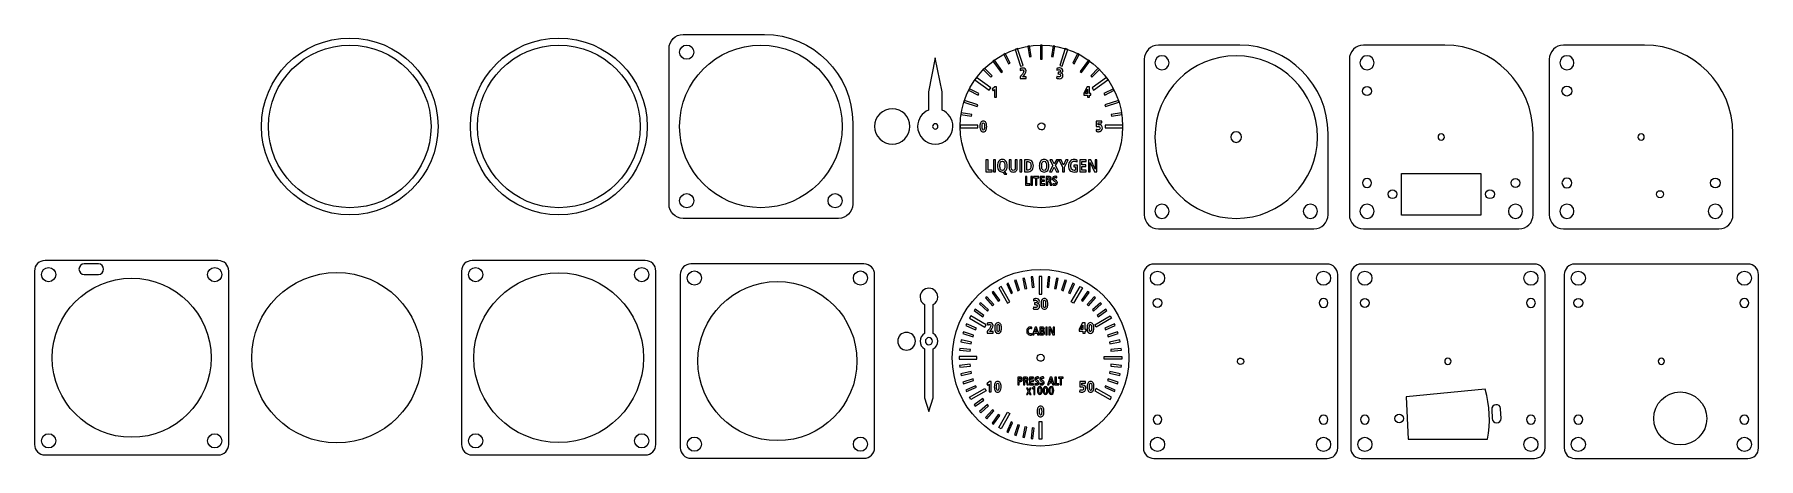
# Model space of a CAD drawing. Header units: millimetres. Extents: x -606 to -118, y 23 to 143.
import ezdxf

# ---------------------------------------------------------------- set-up
doc = ezdxf.new("R2010")
doc.units = ezdxf.units.MM
doc.header["$MEASUREMENT"] = 0
doc.layers.add('Cut', color=7, linetype='Continuous')
doc.layers.add('Engrave', color=7, linetype='Continuous')

msp = doc.modelspace()

# ---------------------------------------------------------------- linework, layer by layer
at = {"layer": 'Cut', "color": 250, "lineweight": 9}
for centre, major_axis, ratio in [((-516.9548, 116.6623), (0, 25.0001), 0.999996), ((-457.7738, 116.6623), (0, 25.0001), 0.999996), ((-457.7738, 116.6623), (0, 23.0001), 0.99999565), ((-421.5928, 137.6624), (0, 2), 1), ((-400.5928, 116.6623), (0, 23.0001), 0.99999565), ((-421.5928, 95.6624), (0, 2), 1), ((-379.5928, 95.6624), (0, 2), 1), ((-146.1104, 97.4843), (0, 1.0001), 0.99990001), ((-578.6808, 51.2373), (0, 22.5), 1), ((-520.5998, 51.2373), (0, 24.1), 1), ((-457.8188, 51.2373), (0, 24), 1), ((-288.3369, 73.7372), (0, 2), 1), ((-241.3369, 73.7372), (0, 2), 1), ((-229.6495, 73.7372), (0, 2), 1), ((-182.6495, 73.7372), (0, 2), 1), ((-169.2336, 73.7372), (0, 2), 1), ((-122.2336, 73.7372), (0, 2), 1), ((-395.9118, 50.2894), (0, 22.5), 1), ((-140.3836, 34.0584), (0, 7.5008), 0.99989334), ((-288.3369, 26.7372), (0, 2), 1), ((-241.3369, 26.7372), (0, 2), 1), ((-229.6495, 26.7372), (0, 2), 1), ((-182.6495, 26.7372), (0, 2), 1), ((-169.2336, 26.7372), (0, 2), 1), ((-122.2336, 26.7372), (0, 2), 1)]:
    msp.add_ellipse(centre, major_axis=major_axis, ratio=ratio, dxfattribs=at)
for points, knots in [([(-399.5928, 142.6624), (-399.5928, 142.6624), (-422.5928, 142.6624), (-422.5928, 142.6624), (-422.5928, 142.6624), (-424.7928, 142.6624), (-426.5928, 140.8624), (-426.5928, 138.6624), (-426.5928, 138.6624), (-426.5928, 138.6624), (-426.5928, 94.6624), (-426.5928, 94.6624), (-426.5928, 94.6624), (-426.5928, 92.4624), (-424.7928, 90.6624), (-422.5928, 90.6624), (-422.5928, 90.6624), (-422.5928, 90.6624), (-378.5928, 90.6624), (-378.5928, 90.6624), (-378.5928, 90.6624), (-376.3928, 90.6624), (-374.5928, 92.4624), (-374.5928, 94.6624), (-374.5928, 94.6624), (-374.5928, 94.6624), (-374.5928, 117.6624), (-374.5928, 117.6624), (-374.5928, 117.6624), (-374.5928, 131.4124), (-385.8428, 142.6624), (-399.5928, 142.6624)], [0, 0, 0, 0, 0.11111111, 0.11111111, 0.11111111, 0.11111111, 0.22222222, 0.22222222, 0.22222222, 0.22222222, 0.33333333, 0.33333333, 0.33333333, 0.33333333, 0.44444444, 0.44444444, 0.44444444, 0.44444444, 0.55555556, 0.55555556, 0.55555556, 0.55555556, 0.66666667, 0.66666667, 0.66666667, 0.66666667, 0.77777778, 0.77777778, 0.77777778, 0.77777778, 1, 1, 1, 1]), ([(-298.1968, 116.6625), (-298.1968, 129.3636), (-308.4945, 139.6613), (-321.1956, 139.6613), (-321.1956, 139.6613), (-333.8978, 139.6613), (-344.1944, 129.3636), (-344.1944, 116.6625), (-344.1944, 116.6625), (-344.1944, 103.9603), (-333.8978, 93.6637), (-321.1956, 93.6637), (-321.1956, 93.6637), (-308.4945, 93.6637), (-298.1968, 103.9603), (-298.1968, 116.6625)], [0, 0, 0, 0, 0.2, 0.2, 0.2, 0.2, 0.4, 0.4, 0.4, 0.4, 0.6, 0.6, 0.6, 0.6, 1, 1, 1, 1]), ([(-240.0655, 114.6624), (-240.0655, 114.6624), (-240.0655, 91.6624), (-240.0655, 91.6624), (-240.0655, 91.6624), (-240.0655, 89.4624), (-241.8655, 87.6624), (-244.0655, 87.6624), (-244.0655, 87.6624), (-244.0655, 87.6624), (-288.0655, 87.6624), (-288.0655, 87.6624), (-288.0655, 87.6624), (-290.2655, 87.6624), (-292.0655, 89.4624), (-292.0655, 91.6624), (-292.0655, 91.6624), (-292.0655, 91.6624), (-292.0655, 135.6624), (-292.0655, 135.6624), (-292.0655, 135.6624), (-292.0655, 137.8624), (-290.2655, 139.6624), (-288.0655, 139.6624), (-288.0655, 139.6624), (-288.0655, 139.6624), (-265.0655, 139.6624), (-265.0655, 139.6624), (-265.0655, 139.6624), (-251.3155, 139.6624), (-240.0655, 128.4124), (-240.0655, 114.6624)], [0, 0, 0, 0, 0.11111111, 0.11111111, 0.11111111, 0.11111111, 0.22222222, 0.22222222, 0.22222222, 0.22222222, 0.33333333, 0.33333333, 0.33333333, 0.33333333, 0.44444444, 0.44444444, 0.44444444, 0.44444444, 0.55555556, 0.55555556, 0.55555556, 0.55555556, 0.66666667, 0.66666667, 0.66666667, 0.66666667, 0.77777778, 0.77777778, 0.77777778, 0.77777778, 1, 1, 1, 1]), ([(-285.0655, 134.6624), (-285.0655, 133.5579), (-285.9609, 132.6624), (-287.0655, 132.6624), (-287.0655, 132.6624), (-288.1701, 132.6624), (-289.0655, 133.5579), (-289.0655, 134.6624), (-289.0655, 134.6624), (-289.0655, 135.7669), (-288.1701, 136.6624), (-287.0655, 136.6624), (-287.0655, 136.6624), (-285.9609, 136.6624), (-285.0655, 135.7669), (-285.0655, 134.6624)], [0, 0, 0, 0, 0.2, 0.2, 0.2, 0.2, 0.4, 0.4, 0.4, 0.4, 0.6, 0.6, 0.6, 0.6, 1, 1, 1, 1]), ([(-182.0335, 114.6624), (-182.0335, 114.6624), (-182.0335, 91.6624), (-182.0335, 91.6624), (-182.0335, 91.6624), (-182.0335, 89.4624), (-183.8335, 87.6624), (-186.0335, 87.6624), (-186.0335, 87.6624), (-186.0335, 87.6624), (-230.0335, 87.6624), (-230.0335, 87.6624), (-230.0335, 87.6624), (-232.2335, 87.6624), (-234.0335, 89.4624), (-234.0335, 91.6624), (-234.0335, 91.6624), (-234.0335, 91.6624), (-234.0335, 135.6624), (-234.0335, 135.6624), (-234.0335, 135.6624), (-234.0335, 137.8624), (-232.2335, 139.6624), (-230.0335, 139.6624), (-230.0335, 139.6624), (-230.0335, 139.6624), (-207.0335, 139.6624), (-207.0335, 139.6624), (-207.0335, 139.6624), (-193.2835, 139.6624), (-182.0335, 128.4124), (-182.0335, 114.6624)], [0, 0, 0, 0, 0.11111111, 0.11111111, 0.11111111, 0.11111111, 0.22222222, 0.22222222, 0.22222222, 0.22222222, 0.33333333, 0.33333333, 0.33333333, 0.33333333, 0.44444444, 0.44444444, 0.44444444, 0.44444444, 0.55555556, 0.55555556, 0.55555556, 0.55555556, 0.66666667, 0.66666667, 0.66666667, 0.66666667, 0.77777778, 0.77777778, 0.77777778, 0.77777778, 1, 1, 1, 1]), ([(-227.0335, 134.6624), (-227.0335, 133.5579), (-227.9289, 132.6624), (-229.0335, 132.6624), (-229.0335, 132.6624), (-230.1381, 132.6624), (-231.0335, 133.5579), (-231.0335, 134.6624), (-231.0335, 134.6624), (-231.0335, 135.7669), (-230.1381, 136.6624), (-229.0335, 136.6624), (-229.0335, 136.6624), (-227.9289, 136.6624), (-227.0335, 135.7669), (-227.0335, 134.6624)], [0, 0, 0, 0, 0.2, 0.2, 0.2, 0.2, 0.4, 0.4, 0.4, 0.4, 0.6, 0.6, 0.6, 0.6, 1, 1, 1, 1]), ([(-125.4604, 114.6624), (-125.4604, 114.6624), (-125.4604, 91.6624), (-125.4604, 91.6624), (-125.4604, 91.6624), (-125.4604, 89.4624), (-127.2604, 87.6624), (-129.4604, 87.6624), (-129.4604, 87.6624), (-129.4604, 87.6624), (-173.4604, 87.6624), (-173.4604, 87.6624), (-173.4604, 87.6624), (-175.6604, 87.6624), (-177.4604, 89.4624), (-177.4604, 91.6624), (-177.4604, 91.6624), (-177.4604, 91.6624), (-177.4604, 135.6624), (-177.4604, 135.6624), (-177.4604, 135.6624), (-177.4604, 137.8624), (-175.6604, 139.6624), (-173.4604, 139.6624), (-173.4604, 139.6624), (-173.4604, 139.6624), (-150.4604, 139.6624), (-150.4604, 139.6624), (-150.4604, 139.6624), (-136.7104, 139.6624), (-125.4604, 128.4124), (-125.4604, 114.6624)], [0, 0, 0, 0, 0.11111111, 0.11111111, 0.11111111, 0.11111111, 0.22222222, 0.22222222, 0.22222222, 0.22222222, 0.33333333, 0.33333333, 0.33333333, 0.33333333, 0.44444444, 0.44444444, 0.44444444, 0.44444444, 0.55555556, 0.55555556, 0.55555556, 0.55555556, 0.66666667, 0.66666667, 0.66666667, 0.66666667, 0.77777778, 0.77777778, 0.77777778, 0.77777778, 1, 1, 1, 1]), ([(-170.4604, 134.6624), (-170.4604, 133.5579), (-171.3558, 132.6624), (-172.4604, 132.6624), (-172.4604, 132.6624), (-173.565, 132.6624), (-174.4604, 133.5579), (-174.4604, 134.6624), (-174.4604, 134.6624), (-174.4604, 135.7669), (-173.565, 136.6624), (-172.4604, 136.6624), (-172.4604, 136.6624), (-171.3558, 136.6624), (-170.4604, 135.7669), (-170.4604, 134.6624)], [0, 0, 0, 0, 0.2, 0.2, 0.2, 0.2, 0.4, 0.4, 0.4, 0.4, 0.6, 0.6, 0.6, 0.6, 1, 1, 1, 1]), ([(-351.2422, 136.1087), (-351.2422, 136.1087), (-349.3211, 126.4252), (-349.3211, 126.4252), (-349.3211, 126.4252), (-349.3211, 126.4252), (-349.3211, 121.2842), (-349.3211, 121.2842), (-349.3211, 121.2842), (-347.5071, 120.5341), (-346.2308, 118.747), (-346.2308, 116.6623), (-346.2308, 116.6623), (-346.2308, 113.901), (-348.4693, 111.6626), (-351.2308, 111.6626), (-351.2308, 111.6626), (-353.9923, 111.6621), (-356.2308, 113.901), (-356.2308, 116.6623), (-356.2308, 116.6623), (-356.2308, 118.7371), (-354.9667, 120.5168), (-353.1664, 121.2732), (-353.1664, 121.2732), (-353.1664, 121.2732), (-353.1664, 126.4252), (-353.1664, 126.4252), (-353.1664, 126.4252), (-353.1664, 126.4252), (-351.2422, 136.1087), (-351.2422, 136.1087)], [0, 0, 0, 0, 0.11111111, 0.11111111, 0.11111111, 0.11111111, 0.22222222, 0.22222222, 0.22222222, 0.22222222, 0.33333333, 0.33333333, 0.33333333, 0.33333333, 0.44444444, 0.44444444, 0.44444444, 0.44444444, 0.55555556, 0.55555556, 0.55555556, 0.55555556, 0.66666667, 0.66666667, 0.66666667, 0.66666667, 0.77777778, 0.77777778, 0.77777778, 0.77777778, 1, 1, 1, 1]), ([(-230.2835, 126.6624), (-230.2835, 125.972), (-229.7238, 125.4124), (-229.0335, 125.4124), (-229.0335, 125.4124), (-228.3432, 125.4124), (-227.7835, 125.972), (-227.7835, 126.6624), (-227.7835, 126.6624), (-227.7835, 127.3528), (-228.3432, 127.9124), (-229.0335, 127.9124), (-229.0335, 127.9124), (-229.7238, 127.9124), (-230.2835, 127.3528), (-230.2835, 126.6624)], [0, 0, 0, 0, 0.2, 0.2, 0.2, 0.2, 0.4, 0.4, 0.4, 0.4, 0.6, 0.6, 0.6, 0.6, 1, 1, 1, 1]), ([(-173.8604, 126.6624), (-173.8604, 125.8892), (-173.2335, 125.2624), (-172.4604, 125.2624), (-172.4604, 125.2624), (-171.6873, 125.2624), (-171.0604, 125.8892), (-171.0604, 126.6624), (-171.0604, 126.6624), (-171.0604, 127.4356), (-171.6873, 128.0624), (-172.4604, 128.0624), (-172.4604, 128.0624), (-173.2335, 128.0624), (-173.8604, 127.4356), (-173.8604, 126.6624)], [0, 0, 0, 0, 0.2, 0.2, 0.2, 0.2, 0.4, 0.4, 0.4, 0.4, 0.6, 0.6, 0.6, 0.6, 1, 1, 1, 1]), ([(-351.9808, 116.6621), (-351.9808, 117.0763), (-351.645, 117.412), (-351.2308, 117.412), (-351.2308, 117.412), (-350.8166, 117.4121), (-350.4808, 117.0763), (-350.4808, 116.6621), (-350.4808, 116.6621), (-350.4808, 116.2479), (-350.8166, 115.9122), (-351.2308, 115.9122), (-351.2308, 115.9122), (-351.645, 115.9121), (-351.9808, 116.2479), (-351.9808, 116.6621)], [0, 0, 0, 0, 0.2, 0.2, 0.2, 0.2, 0.4, 0.4, 0.4, 0.4, 0.6, 0.6, 0.6, 0.6, 1, 1, 1, 1]), ([(-321.8542, 117.4152), (-322.2699, 117.0517), (-322.3123, 116.4199), (-321.9488, 116.0042), (-321.9488, 116.0042), (-321.5853, 115.5884), (-320.9535, 115.5461), (-320.5378, 115.9096), (-320.5378, 115.9096), (-320.1221, 116.2731), (-320.0797, 116.9048), (-320.4432, 117.3206), (-320.4432, 117.3206), (-320.8067, 117.7363), (-321.4384, 117.7787), (-321.8542, 117.4152)], [0, 0, 0, 0, 0.2, 0.2, 0.2, 0.2, 0.4, 0.4, 0.4, 0.4, 0.6, 0.6, 0.6, 0.6, 1, 1, 1, 1]), ([(-264.5655, 113.6624), (-264.5655, 112.834), (-265.2371, 112.1624), (-266.0655, 112.1624), (-266.0655, 112.1624), (-266.8939, 112.1624), (-267.5655, 112.834), (-267.5655, 113.6624), (-267.5655, 113.6624), (-267.5655, 114.4908), (-266.8939, 115.1624), (-266.0655, 115.1624), (-266.0655, 115.1624), (-265.2371, 115.1624), (-264.5655, 114.4908), (-264.5655, 113.6624)], [0, 0, 0, 0, 0.2, 0.2, 0.2, 0.2, 0.4, 0.4, 0.4, 0.4, 0.6, 0.6, 0.6, 0.6, 1, 1, 1, 1]), ([(-207.1335, 113.6624), (-207.1335, 113.1653), (-207.5364, 112.7624), (-208.0335, 112.7624), (-208.0335, 112.7624), (-208.5306, 112.7624), (-208.9335, 113.1653), (-208.9335, 113.6624), (-208.9335, 113.6624), (-208.9335, 114.1595), (-208.5306, 114.5624), (-208.0335, 114.5624), (-208.0335, 114.5624), (-207.5364, 114.5624), (-207.1335, 114.1595), (-207.1335, 113.6624)], [0, 0, 0, 0, 0.2, 0.2, 0.2, 0.2, 0.4, 0.4, 0.4, 0.4, 0.6, 0.6, 0.6, 0.6, 1, 1, 1, 1]), ([(-150.5604, 113.6624), (-150.5604, 113.1653), (-150.9633, 112.7624), (-151.4604, 112.7624), (-151.4604, 112.7624), (-151.9575, 112.7624), (-152.3604, 113.1653), (-152.3604, 113.6624), (-152.3604, 113.6624), (-152.3604, 114.1595), (-151.9575, 114.5624), (-151.4604, 114.5624), (-151.4604, 114.5624), (-150.9633, 114.5624), (-150.5604, 114.1595), (-150.5604, 113.6624)], [0, 0, 0, 0, 0.2, 0.2, 0.2, 0.2, 0.4, 0.4, 0.4, 0.4, 0.6, 0.6, 0.6, 0.6, 1, 1, 1, 1]), ([(-196.7835, 91.5846), (-196.7835, 91.5846), (-196.7835, 103.3846), (-196.7835, 103.3846), (-196.7835, 103.3846), (-196.7835, 103.3846), (-219.2835, 103.3846), (-219.2835, 103.3846), (-219.2835, 103.3846), (-219.2835, 103.3846), (-219.2835, 91.5846), (-219.2835, 91.5846), (-219.2835, 91.5846), (-219.2835, 91.5846), (-196.7835, 91.5846), (-196.7835, 91.5846)], [0, 0, 0, 0, 0.2, 0.2, 0.2, 0.2, 0.4, 0.4, 0.4, 0.4, 0.6, 0.6, 0.6, 0.6, 1, 1, 1, 1]), ([(-230.2835, 100.6624), (-230.2835, 101.3528), (-229.7238, 101.9124), (-229.0335, 101.9124), (-229.0335, 101.9124), (-228.3432, 101.9124), (-227.7835, 101.3528), (-227.7835, 100.6624), (-227.7835, 100.6624), (-227.7835, 99.972), (-228.3432, 99.4124), (-229.0335, 99.4124), (-229.0335, 99.4124), (-229.7238, 99.4124), (-230.2835, 99.972), (-230.2835, 100.6624)], [0, 0, 0, 0, 0.2, 0.2, 0.2, 0.2, 0.4, 0.4, 0.4, 0.4, 0.6, 0.6, 0.6, 0.6, 1, 1, 1, 1]), ([(-220.5834, 97.4846), (-220.5834, 98.175), (-221.1431, 98.7346), (-221.8334, 98.7346), (-221.8334, 98.7346), (-222.5237, 98.7346), (-223.0834, 98.175), (-223.0834, 97.4846), (-223.0834, 97.4846), (-223.0834, 96.7942), (-222.5237, 96.2346), (-221.8334, 96.2346), (-221.8334, 96.2346), (-221.1431, 96.2346), (-220.5834, 96.7942), (-220.5834, 97.4846)], [0, 0, 0, 0, 0.2, 0.2, 0.2, 0.2, 0.4, 0.4, 0.4, 0.4, 0.6, 0.6, 0.6, 0.6, 1, 1, 1, 1]), ([(-192.9836, 97.4846), (-192.9836, 98.175), (-193.5433, 98.7346), (-194.2336, 98.7346), (-194.2336, 98.7346), (-194.9239, 98.7346), (-195.4836, 98.175), (-195.4836, 97.4846), (-195.4836, 97.4846), (-195.4836, 96.7942), (-194.9239, 96.2346), (-194.2336, 96.2346), (-194.2336, 96.2346), (-193.5433, 96.2346), (-192.9836, 96.7942), (-192.9836, 97.4846)], [0, 0, 0, 0, 0.2, 0.2, 0.2, 0.2, 0.4, 0.4, 0.4, 0.4, 0.6, 0.6, 0.6, 0.6, 1, 1, 1, 1]), ([(-185.7835, 100.6624), (-185.7835, 101.3528), (-186.3432, 101.9124), (-187.0335, 101.9124), (-187.0335, 101.9124), (-187.7238, 101.9124), (-188.2835, 101.3528), (-188.2835, 100.6624), (-188.2835, 100.6624), (-188.2835, 99.972), (-187.7238, 99.4124), (-187.0335, 99.4124), (-187.0335, 99.4124), (-186.3432, 99.4124), (-185.7835, 99.972), (-185.7835, 100.6624)], [0, 0, 0, 0, 0.2, 0.2, 0.2, 0.2, 0.4, 0.4, 0.4, 0.4, 0.6, 0.6, 0.6, 0.6, 1, 1, 1, 1]), ([(-173.8604, 100.6624), (-173.8604, 101.4356), (-173.2335, 102.0624), (-172.4604, 102.0624), (-172.4604, 102.0624), (-171.6873, 102.0624), (-171.0604, 101.4356), (-171.0604, 100.6624), (-171.0604, 100.6624), (-171.0604, 99.8892), (-171.6873, 99.2624), (-172.4604, 99.2624), (-172.4604, 99.2624), (-173.2335, 99.2624), (-173.8604, 99.8892), (-173.8604, 100.6624)], [0, 0, 0, 0, 0.2, 0.2, 0.2, 0.2, 0.4, 0.4, 0.4, 0.4, 0.6, 0.6, 0.6, 0.6, 1, 1, 1, 1]), ([(-129.0604, 100.6624), (-129.0604, 101.4356), (-129.6873, 102.0624), (-130.4604, 102.0624), (-130.4604, 102.0624), (-131.2335, 102.0624), (-131.8604, 101.4356), (-131.8604, 100.6624), (-131.8604, 100.6624), (-131.8604, 99.8892), (-131.2335, 99.2624), (-130.4604, 99.2624), (-130.4604, 99.2624), (-129.6873, 99.2624), (-129.0604, 99.8892), (-129.0604, 100.6624)], [0, 0, 0, 0, 0.2, 0.2, 0.2, 0.2, 0.4, 0.4, 0.4, 0.4, 0.6, 0.6, 0.6, 0.6, 1, 1, 1, 1]), ([(-285.0655, 92.6624), (-285.0655, 91.5579), (-285.9609, 90.6624), (-287.0655, 90.6624), (-287.0655, 90.6624), (-288.1701, 90.6624), (-289.0655, 91.5579), (-289.0655, 92.6624), (-289.0655, 92.6624), (-289.0655, 93.7669), (-288.1701, 94.6624), (-287.0655, 94.6624), (-287.0655, 94.6624), (-285.9609, 94.6624), (-285.0655, 93.7669), (-285.0655, 92.6624)], [0, 0, 0, 0, 0.2, 0.2, 0.2, 0.2, 0.4, 0.4, 0.4, 0.4, 0.6, 0.6, 0.6, 0.6, 1, 1, 1, 1]), ([(-243.0655, 92.6624), (-243.0655, 91.5579), (-243.9609, 90.6624), (-245.0655, 90.6624), (-245.0655, 90.6624), (-246.1701, 90.6624), (-247.0655, 91.5579), (-247.0655, 92.6624), (-247.0655, 92.6624), (-247.0655, 93.7669), (-246.1701, 94.6624), (-245.0655, 94.6624), (-245.0655, 94.6624), (-243.9609, 94.6624), (-243.0655, 93.7669), (-243.0655, 92.6624)], [0, 0, 0, 0, 0.2, 0.2, 0.2, 0.2, 0.4, 0.4, 0.4, 0.4, 0.6, 0.6, 0.6, 0.6, 1, 1, 1, 1]), ([(-227.0335, 92.6624), (-227.0335, 91.5579), (-227.9289, 90.6624), (-229.0335, 90.6624), (-229.0335, 90.6624), (-230.1381, 90.6624), (-231.0335, 91.5579), (-231.0335, 92.6624), (-231.0335, 92.6624), (-231.0335, 93.7669), (-230.1381, 94.6624), (-229.0335, 94.6624), (-229.0335, 94.6624), (-227.9289, 94.6624), (-227.0335, 93.7669), (-227.0335, 92.6624)], [0, 0, 0, 0, 0.2, 0.2, 0.2, 0.2, 0.4, 0.4, 0.4, 0.4, 0.6, 0.6, 0.6, 0.6, 1, 1, 1, 1]), ([(-185.0335, 92.6624), (-185.0335, 91.5579), (-185.9289, 90.6624), (-187.0335, 90.6624), (-187.0335, 90.6624), (-188.1381, 90.6624), (-189.0335, 91.5579), (-189.0335, 92.6624), (-189.0335, 92.6624), (-189.0335, 93.7669), (-188.1381, 94.6624), (-187.0335, 94.6624), (-187.0335, 94.6624), (-185.9289, 94.6624), (-185.0335, 93.7669), (-185.0335, 92.6624)], [0, 0, 0, 0, 0.2, 0.2, 0.2, 0.2, 0.4, 0.4, 0.4, 0.4, 0.6, 0.6, 0.6, 0.6, 1, 1, 1, 1]), ([(-170.4604, 92.6624), (-170.4604, 91.5579), (-171.3558, 90.6624), (-172.4604, 90.6624), (-172.4604, 90.6624), (-173.565, 90.6624), (-174.4604, 91.5579), (-174.4604, 92.6624), (-174.4604, 92.6624), (-174.4604, 93.7669), (-173.565, 94.6624), (-172.4604, 94.6624), (-172.4604, 94.6624), (-171.3558, 94.6624), (-170.4604, 93.7669), (-170.4604, 92.6624)], [0, 0, 0, 0, 0.2, 0.2, 0.2, 0.2, 0.4, 0.4, 0.4, 0.4, 0.6, 0.6, 0.6, 0.6, 1, 1, 1, 1]), ([(-128.4604, 92.6624), (-128.4604, 91.5579), (-129.3558, 90.6624), (-130.4604, 90.6624), (-130.4604, 90.6624), (-131.565, 90.6624), (-132.4604, 91.5579), (-132.4604, 92.6624), (-132.4604, 92.6624), (-132.4604, 93.7669), (-131.565, 94.6624), (-130.4604, 94.6624), (-130.4604, 94.6624), (-129.3558, 94.6624), (-128.4604, 93.7669), (-128.4604, 92.6624)], [0, 0, 0, 0, 0.2, 0.2, 0.2, 0.2, 0.4, 0.4, 0.4, 0.4, 0.6, 0.6, 0.6, 0.6, 1, 1, 1, 1]), ([(-603.1808, 78.7373), (-603.1808, 78.7373), (-554.1808, 78.7373), (-554.1808, 78.7373), (-554.1808, 78.7373), (-552.5308, 78.7373), (-551.1808, 77.3873), (-551.1808, 75.7373), (-551.1808, 75.7373), (-551.1808, 75.7373), (-551.1808, 26.7373), (-551.1808, 26.7373), (-551.1808, 26.7373), (-551.1808, 25.0873), (-552.5308, 23.7373), (-554.1808, 23.7373), (-554.1808, 23.7373), (-554.1808, 23.7373), (-603.1808, 23.7373), (-603.1808, 23.7373), (-603.1808, 23.7373), (-604.8308, 23.7373), (-606.1808, 25.0873), (-606.1808, 26.7373), (-606.1808, 26.7373), (-606.1808, 26.7373), (-606.1808, 75.7373), (-606.1808, 75.7373), (-606.1808, 75.7373), (-606.1808, 77.3873), (-604.8308, 78.7373), (-603.1808, 78.7373)], [0, 0, 0, 0, 0.11111111, 0.11111111, 0.11111111, 0.11111111, 0.22222222, 0.22222222, 0.22222222, 0.22222222, 0.33333333, 0.33333333, 0.33333333, 0.33333333, 0.44444444, 0.44444444, 0.44444444, 0.44444444, 0.55555556, 0.55555556, 0.55555556, 0.55555556, 0.66666667, 0.66666667, 0.66666667, 0.66666667, 0.77777778, 0.77777778, 0.77777778, 0.77777778, 1, 1, 1, 1]), ([(-482.3188, 78.7373), (-482.3188, 78.7373), (-433.3188, 78.7373), (-433.3188, 78.7373), (-433.3188, 78.7373), (-431.6688, 78.7373), (-430.3188, 77.3873), (-430.3188, 75.7373), (-430.3188, 75.7373), (-430.3188, 75.7373), (-430.3188, 26.7373), (-430.3188, 26.7373), (-430.3188, 26.7373), (-430.3188, 25.0873), (-431.6688, 23.7373), (-433.3188, 23.7373), (-433.3188, 23.7373), (-433.3188, 23.7373), (-482.3188, 23.7373), (-482.3188, 23.7373), (-482.3188, 23.7373), (-483.9688, 23.7373), (-485.3188, 25.0873), (-485.3188, 26.7373), (-485.3188, 26.7373), (-485.3188, 26.7373), (-485.3188, 75.7373), (-485.3188, 75.7373), (-485.3188, 75.7373), (-485.3188, 77.3873), (-483.9688, 78.7373), (-482.3188, 78.7373)], [0, 0, 0, 0, 0.11111111, 0.11111111, 0.11111111, 0.11111111, 0.22222222, 0.22222222, 0.22222222, 0.22222222, 0.33333333, 0.33333333, 0.33333333, 0.33333333, 0.44444444, 0.44444444, 0.44444444, 0.44444444, 0.55555556, 0.55555556, 0.55555556, 0.55555556, 0.66666667, 0.66666667, 0.66666667, 0.66666667, 0.77777778, 0.77777778, 0.77777778, 0.77777778, 1, 1, 1, 1]), ([(-602.1808, 76.7373), (-603.2853, 76.7373), (-604.1808, 75.8418), (-604.1808, 74.7373), (-604.1808, 74.7373), (-604.1808, 73.6326), (-603.2853, 72.7373), (-602.1808, 72.7373), (-602.1808, 72.7373), (-601.0763, 72.7373), (-600.1808, 73.6326), (-600.1808, 74.7373), (-600.1808, 74.7373), (-600.1808, 75.8418), (-601.0761, 76.7373), (-602.1808, 76.7373)], [0, 0, 0, 0, 0.2, 0.2, 0.2, 0.2, 0.4, 0.4, 0.4, 0.4, 0.6, 0.6, 0.6, 0.6, 1, 1, 1, 1]), ([(-555.1808, 76.7373), (-556.2853, 76.7373), (-557.1808, 75.8418), (-557.1808, 74.7373), (-557.1808, 74.7373), (-557.1808, 73.6326), (-556.2853, 72.7373), (-555.1808, 72.7373), (-555.1808, 72.7373), (-554.0763, 72.7373), (-553.1808, 73.6326), (-553.1808, 74.7373), (-553.1808, 74.7373), (-553.1808, 75.8418), (-554.0761, 76.7373), (-555.1808, 76.7373)], [0, 0, 0, 0, 0.2, 0.2, 0.2, 0.2, 0.4, 0.4, 0.4, 0.4, 0.6, 0.6, 0.6, 0.6, 1, 1, 1, 1]), ([(-481.3188, 76.7373), (-482.4233, 76.7373), (-483.3188, 75.8418), (-483.3188, 74.7373), (-483.3188, 74.7373), (-483.3188, 73.6326), (-482.4233, 72.7373), (-481.3188, 72.7373), (-481.3188, 72.7373), (-480.2143, 72.7373), (-479.3188, 73.6326), (-479.3188, 74.7373), (-479.3188, 74.7373), (-479.3188, 75.8418), (-480.2141, 76.7373), (-481.3188, 76.7373)], [0, 0, 0, 0, 0.2, 0.2, 0.2, 0.2, 0.4, 0.4, 0.4, 0.4, 0.6, 0.6, 0.6, 0.6, 1, 1, 1, 1]), ([(-434.3188, 76.7373), (-435.4233, 76.7373), (-436.3188, 75.8418), (-436.3188, 74.7373), (-436.3188, 74.7373), (-436.3188, 73.6326), (-435.4233, 72.7373), (-434.3188, 72.7373), (-434.3188, 72.7373), (-433.2143, 72.7373), (-432.3188, 73.6326), (-432.3188, 74.7373), (-432.3188, 74.7373), (-432.3188, 75.8418), (-433.2141, 76.7373), (-434.3188, 76.7373)], [0, 0, 0, 0, 0.2, 0.2, 0.2, 0.2, 0.4, 0.4, 0.4, 0.4, 0.6, 0.6, 0.6, 0.6, 1, 1, 1, 1]), ([(-420.4118, 77.7894), (-420.4118, 77.7894), (-371.4118, 77.7894), (-371.4118, 77.7894), (-371.4118, 77.7894), (-369.7618, 77.7894), (-368.4118, 76.4394), (-368.4118, 74.7894), (-368.4118, 74.7894), (-368.4118, 74.7894), (-368.4118, 25.7894), (-368.4118, 25.7894), (-368.4118, 25.7894), (-368.4118, 24.1394), (-369.7618, 22.7894), (-371.4118, 22.7894), (-371.4118, 22.7894), (-371.4118, 22.7894), (-420.4118, 22.7894), (-420.4118, 22.7894), (-420.4118, 22.7894), (-422.0618, 22.7894), (-423.4118, 24.1394), (-423.4118, 25.7894), (-423.4118, 25.7894), (-423.4118, 25.7894), (-423.4118, 74.7894), (-423.4118, 74.7894), (-423.4118, 74.7894), (-423.4118, 76.4394), (-422.0618, 77.7894), (-420.4118, 77.7894)], [0, 0, 0, 0, 0.11111111, 0.11111111, 0.11111111, 0.11111111, 0.22222222, 0.22222222, 0.22222222, 0.22222222, 0.33333333, 0.33333333, 0.33333333, 0.33333333, 0.44444444, 0.44444444, 0.44444444, 0.44444444, 0.55555556, 0.55555556, 0.55555556, 0.55555556, 0.66666667, 0.66666667, 0.66666667, 0.66666667, 0.77777778, 0.77777778, 0.77777778, 0.77777778, 1, 1, 1, 1]), ([(-419.4118, 75.7894), (-420.5163, 75.7894), (-421.4118, 74.8939), (-421.4118, 73.7894), (-421.4118, 73.7894), (-421.4118, 72.6847), (-420.5163, 71.7894), (-419.4118, 71.7894), (-419.4118, 71.7894), (-418.3073, 71.7894), (-417.4118, 72.6847), (-417.4118, 73.7894), (-417.4118, 73.7894), (-417.4118, 74.8939), (-418.3071, 75.7894), (-419.4118, 75.7894)], [0, 0, 0, 0, 0.2, 0.2, 0.2, 0.2, 0.4, 0.4, 0.4, 0.4, 0.6, 0.6, 0.6, 0.6, 1, 1, 1, 1]), ([(-372.4118, 75.7894), (-373.5163, 75.7894), (-374.4118, 74.8939), (-374.4118, 73.7894), (-374.4118, 73.7894), (-374.4118, 72.6847), (-373.5163, 71.7894), (-372.4118, 71.7894), (-372.4118, 71.7894), (-371.3073, 71.7894), (-370.4118, 72.6847), (-370.4118, 73.7894), (-370.4118, 73.7894), (-370.4118, 74.8939), (-371.3071, 75.7894), (-372.4118, 75.7894)], [0, 0, 0, 0, 0.2, 0.2, 0.2, 0.2, 0.4, 0.4, 0.4, 0.4, 0.6, 0.6, 0.6, 0.6, 1, 1, 1, 1]), ([(-296.4356, 51.2373), (-296.4356, 65.0436), (-307.6294, 76.2373), (-321.4356, 76.2373), (-321.4356, 76.2373), (-335.2431, 76.2373), (-346.4356, 65.0436), (-346.4356, 51.2373), (-346.4356, 51.2373), (-346.4356, 37.4298), (-335.2431, 26.2373), (-321.4356, 26.2373), (-321.4356, 26.2373), (-307.6294, 26.2373), (-296.4356, 37.4298), (-296.4356, 51.2373)], [0, 0, 0, 0, 0.2, 0.2, 0.2, 0.2, 0.4, 0.4, 0.4, 0.4, 0.6, 0.6, 0.6, 0.6, 1, 1, 1, 1]), ([(-289.3369, 77.7372), (-289.3369, 77.7372), (-240.3369, 77.7372), (-240.3369, 77.7372), (-240.3369, 77.7372), (-238.6869, 77.7372), (-237.3369, 76.3872), (-237.3369, 74.7372), (-237.3369, 74.7372), (-237.3369, 74.7372), (-237.3369, 25.7372), (-237.3369, 25.7372), (-237.3369, 25.7372), (-237.3369, 24.0872), (-238.6869, 22.7372), (-240.3369, 22.7372), (-240.3369, 22.7372), (-240.3369, 22.7372), (-289.3369, 22.7372), (-289.3369, 22.7372), (-289.3369, 22.7372), (-290.9869, 22.7372), (-292.3369, 24.0872), (-292.3369, 25.7372), (-292.3369, 25.7372), (-292.3369, 25.7372), (-292.3369, 74.7372), (-292.3369, 74.7372), (-292.3369, 74.7372), (-292.3369, 76.3872), (-290.9869, 77.7372), (-289.3369, 77.7372)], [0, 0, 0, 0, 0.11111111, 0.11111111, 0.11111111, 0.11111111, 0.22222222, 0.22222222, 0.22222222, 0.22222222, 0.33333333, 0.33333333, 0.33333333, 0.33333333, 0.44444444, 0.44444444, 0.44444444, 0.44444444, 0.55555556, 0.55555556, 0.55555556, 0.55555556, 0.66666667, 0.66666667, 0.66666667, 0.66666667, 0.77777778, 0.77777778, 0.77777778, 0.77777778, 1, 1, 1, 1]), ([(-230.6495, 77.7372), (-230.6495, 77.7372), (-181.6495, 77.7372), (-181.6495, 77.7372), (-181.6495, 77.7372), (-179.9995, 77.7372), (-178.6495, 76.3872), (-178.6495, 74.7372), (-178.6495, 74.7372), (-178.6495, 74.7372), (-178.6495, 25.7372), (-178.6495, 25.7372), (-178.6495, 25.7372), (-178.6495, 24.0872), (-179.9995, 22.7372), (-181.6495, 22.7372), (-181.6495, 22.7372), (-181.6495, 22.7372), (-230.6495, 22.7372), (-230.6495, 22.7372), (-230.6495, 22.7372), (-232.2995, 22.7372), (-233.6495, 24.0872), (-233.6495, 25.7372), (-233.6495, 25.7372), (-233.6495, 25.7372), (-233.6495, 74.7372), (-233.6495, 74.7372), (-233.6495, 74.7372), (-233.6495, 76.3872), (-232.2995, 77.7372), (-230.6495, 77.7372)], [0, 0, 0, 0, 0.11111111, 0.11111111, 0.11111111, 0.11111111, 0.22222222, 0.22222222, 0.22222222, 0.22222222, 0.33333333, 0.33333333, 0.33333333, 0.33333333, 0.44444444, 0.44444444, 0.44444444, 0.44444444, 0.55555556, 0.55555556, 0.55555556, 0.55555556, 0.66666667, 0.66666667, 0.66666667, 0.66666667, 0.77777778, 0.77777778, 0.77777778, 0.77777778, 1, 1, 1, 1]), ([(-170.2336, 77.7372), (-170.2336, 77.7372), (-121.2336, 77.7372), (-121.2336, 77.7372), (-121.2336, 77.7372), (-119.5836, 77.7372), (-118.2336, 76.3872), (-118.2336, 74.7372), (-118.2336, 74.7372), (-118.2336, 74.7372), (-118.2336, 25.7372), (-118.2336, 25.7372), (-118.2336, 25.7372), (-118.2336, 24.0872), (-119.5836, 22.7372), (-121.2336, 22.7372), (-121.2336, 22.7372), (-121.2336, 22.7372), (-170.2336, 22.7372), (-170.2336, 22.7372), (-170.2336, 22.7372), (-171.8836, 22.7372), (-173.2336, 24.0872), (-173.2336, 25.7372), (-173.2336, 25.7372), (-173.2336, 25.7372), (-173.2336, 74.7372), (-173.2336, 74.7372), (-173.2336, 74.7372), (-173.2336, 76.3872), (-171.8836, 77.7372), (-170.2336, 77.7372)], [0, 0, 0, 0, 0.11111111, 0.11111111, 0.11111111, 0.11111111, 0.22222222, 0.22222222, 0.22222222, 0.22222222, 0.33333333, 0.33333333, 0.33333333, 0.33333333, 0.44444444, 0.44444444, 0.44444444, 0.44444444, 0.55555556, 0.55555556, 0.55555556, 0.55555556, 0.66666667, 0.66666667, 0.66666667, 0.66666667, 0.77777778, 0.77777778, 0.77777778, 0.77777778, 1, 1, 1, 1]), ([(-289.5869, 66.7372), (-289.5869, 66.0468), (-289.0272, 65.4872), (-288.3369, 65.4872), (-288.3369, 65.4872), (-287.6466, 65.4872), (-287.0869, 66.0468), (-287.0869, 66.7372), (-287.0869, 66.7372), (-287.0869, 67.4276), (-287.6466, 67.9872), (-288.3369, 67.9872), (-288.3369, 67.9872), (-289.0272, 67.9872), (-289.5869, 67.4276), (-289.5869, 66.7372)], [0, 0, 0, 0, 0.2, 0.2, 0.2, 0.2, 0.4, 0.4, 0.4, 0.4, 0.6, 0.6, 0.6, 0.6, 1, 1, 1, 1]), ([(-242.5869, 66.7372), (-242.5869, 67.4276), (-242.0272, 67.9872), (-241.3369, 67.9872), (-241.3369, 67.9872), (-240.6466, 67.9872), (-240.0869, 67.4276), (-240.0869, 66.7372), (-240.0869, 66.7372), (-240.0869, 66.0468), (-240.6466, 65.4872), (-241.3369, 65.4872), (-241.3369, 65.4872), (-242.0272, 65.4872), (-242.5869, 66.0468), (-242.5869, 66.7372)], [0, 0, 0, 0, 0.2, 0.2, 0.2, 0.2, 0.4, 0.4, 0.4, 0.4, 0.6, 0.6, 0.6, 0.6, 1, 1, 1, 1]), ([(-230.8995, 66.7372), (-230.8995, 66.0468), (-230.3398, 65.4872), (-229.6495, 65.4872), (-229.6495, 65.4872), (-228.9592, 65.4872), (-228.3995, 66.0468), (-228.3995, 66.7372), (-228.3995, 66.7372), (-228.3995, 67.4276), (-228.9592, 67.9872), (-229.6495, 67.9872), (-229.6495, 67.9872), (-230.3398, 67.9872), (-230.8995, 67.4276), (-230.8995, 66.7372)], [0, 0, 0, 0, 0.2, 0.2, 0.2, 0.2, 0.4, 0.4, 0.4, 0.4, 0.6, 0.6, 0.6, 0.6, 1, 1, 1, 1]), ([(-183.8995, 66.7372), (-183.8995, 67.4276), (-183.3398, 67.9872), (-182.6495, 67.9872), (-182.6495, 67.9872), (-181.9592, 67.9872), (-181.3995, 67.4276), (-181.3995, 66.7372), (-181.3995, 66.7372), (-181.3995, 66.0468), (-181.9592, 65.4872), (-182.6495, 65.4872), (-182.6495, 65.4872), (-183.3398, 65.4872), (-183.8995, 66.0468), (-183.8995, 66.7372)], [0, 0, 0, 0, 0.2, 0.2, 0.2, 0.2, 0.4, 0.4, 0.4, 0.4, 0.6, 0.6, 0.6, 0.6, 1, 1, 1, 1]), ([(-170.4836, 66.7372), (-170.4836, 66.0468), (-169.9239, 65.4872), (-169.2336, 65.4872), (-169.2336, 65.4872), (-168.5433, 65.4872), (-167.9836, 66.0468), (-167.9836, 66.7372), (-167.9836, 66.7372), (-167.9836, 67.4276), (-168.5433, 67.9872), (-169.2336, 67.9872), (-169.2336, 67.9872), (-169.9239, 67.9872), (-170.4836, 67.4276), (-170.4836, 66.7372)], [0, 0, 0, 0, 0.2, 0.2, 0.2, 0.2, 0.4, 0.4, 0.4, 0.4, 0.6, 0.6, 0.6, 0.6, 1, 1, 1, 1]), ([(-123.4836, 66.7372), (-123.4836, 67.4276), (-122.9239, 67.9872), (-122.2336, 67.9872), (-122.2336, 67.9872), (-121.5433, 67.9872), (-120.9836, 67.4276), (-120.9836, 66.7372), (-120.9836, 66.7372), (-120.9836, 66.0468), (-121.5433, 65.4872), (-122.2336, 65.4872), (-122.2336, 65.4872), (-122.9239, 65.4872), (-123.4836, 66.0468), (-123.4836, 66.7372)], [0, 0, 0, 0, 0.2, 0.2, 0.2, 0.2, 0.4, 0.4, 0.4, 0.4, 0.6, 0.6, 0.6, 0.6, 1, 1, 1, 1]), ([(-322.0942, 51.99), (-322.5099, 51.6265), (-322.5523, 50.9947), (-322.1888, 50.579), (-322.1888, 50.579), (-321.8253, 50.1632), (-321.1935, 50.1209), (-320.7778, 50.4844), (-320.7778, 50.4844), (-320.3621, 50.8479), (-320.3197, 51.4796), (-320.6832, 51.8954), (-320.6832, 51.8954), (-321.0467, 52.3111), (-321.6784, 52.3535), (-322.0942, 51.99)], [0, 0, 0, 0, 0.2, 0.2, 0.2, 0.2, 0.4, 0.4, 0.4, 0.4, 0.6, 0.6, 0.6, 0.6, 1, 1, 1, 1]), ([(-265.4289, 50.9145), (-265.8031, 50.5874), (-265.8412, 50.0188), (-265.5141, 49.6446), (-265.5141, 49.6446), (-265.1869, 49.2704), (-264.6183, 49.2323), (-264.2441, 49.5595), (-264.2441, 49.5595), (-263.8699, 49.8866), (-263.8318, 50.4552), (-264.159, 50.8294), (-264.159, 50.8294), (-264.4861, 51.2036), (-265.0547, 51.2417), (-265.4289, 50.9145)], [0, 0, 0, 0, 0.2, 0.2, 0.2, 0.2, 0.4, 0.4, 0.4, 0.4, 0.6, 0.6, 0.6, 0.6, 1, 1, 1, 1]), ([(-205.2495, 50.2372), (-205.2495, 49.7401), (-205.6524, 49.3372), (-206.1495, 49.3372), (-206.1495, 49.3372), (-206.6466, 49.3372), (-207.0495, 49.7401), (-207.0495, 50.2372), (-207.0495, 50.2372), (-207.0495, 50.7343), (-206.6466, 51.1372), (-206.1495, 51.1372), (-206.1495, 51.1372), (-205.6524, 51.1372), (-205.2495, 50.7343), (-205.2495, 50.2372)], [0, 0, 0, 0, 0.2, 0.2, 0.2, 0.2, 0.4, 0.4, 0.4, 0.4, 0.6, 0.6, 0.6, 0.6, 1, 1, 1, 1]), ([(-144.8336, 50.2372), (-144.8336, 49.7401), (-145.2365, 49.3372), (-145.7336, 49.3372), (-145.7336, 49.3372), (-146.2307, 49.3372), (-146.6336, 49.7401), (-146.6336, 50.2372), (-146.6336, 50.2372), (-146.6336, 50.7343), (-146.2307, 51.1372), (-145.7336, 51.1372), (-145.7336, 51.1372), (-145.2365, 51.1372), (-144.8336, 50.7343), (-144.8336, 50.2372)], [0, 0, 0, 0, 0.2, 0.2, 0.2, 0.2, 0.4, 0.4, 0.4, 0.4, 0.6, 0.6, 0.6, 0.6, 1, 1, 1, 1]), ([(-217.9795, 40.1775), (-217.9795, 40.1775), (-195.584, 42.3441), (-195.584, 42.3441), (-195.584, 42.3441), (-194.2643, 37.6576), (-194.0475, 32.9292), (-194.8995, 28.1594), (-194.8995, 28.1594), (-194.8995, 28.1594), (-217.3995, 28.1594), (-217.3995, 28.1594), (-217.3995, 28.1594), (-217.3995, 28.1594), (-217.9795, 40.1775), (-217.9795, 40.1775)], [0, 0, 0, 0, 0.2, 0.2, 0.2, 0.2, 0.4, 0.4, 0.4, 0.4, 0.6, 0.6, 0.6, 0.6, 1, 1, 1, 1]), ([(-289.5869, 33.7372), (-289.5869, 34.4276), (-289.0272, 34.9872), (-288.3369, 34.9872), (-288.3369, 34.9872), (-287.6466, 34.9872), (-287.0869, 34.4276), (-287.0869, 33.7372), (-287.0869, 33.7372), (-287.0869, 33.0468), (-287.6466, 32.4872), (-288.3369, 32.4872), (-288.3369, 32.4872), (-289.0272, 32.4872), (-289.5869, 33.0468), (-289.5869, 33.7372)], [0, 0, 0, 0, 0.2, 0.2, 0.2, 0.2, 0.4, 0.4, 0.4, 0.4, 0.6, 0.6, 0.6, 0.6, 1, 1, 1, 1]), ([(-242.5869, 33.7372), (-242.5869, 34.4276), (-242.0272, 34.9872), (-241.3369, 34.9872), (-241.3369, 34.9872), (-240.6466, 34.9872), (-240.0869, 34.4276), (-240.0869, 33.7372), (-240.0869, 33.7372), (-240.0869, 33.0468), (-240.6466, 32.4872), (-241.3369, 32.4872), (-241.3369, 32.4872), (-242.0272, 32.4872), (-242.5869, 33.0468), (-242.5869, 33.7372)], [0, 0, 0, 0, 0.2, 0.2, 0.2, 0.2, 0.4, 0.4, 0.4, 0.4, 0.6, 0.6, 0.6, 0.6, 1, 1, 1, 1]), ([(-230.8995, 33.7372), (-230.8995, 34.4276), (-230.3398, 34.9872), (-229.6495, 34.9872), (-229.6495, 34.9872), (-228.9592, 34.9872), (-228.3995, 34.4276), (-228.3995, 33.7372), (-228.3995, 33.7372), (-228.3995, 33.0468), (-228.9592, 32.4872), (-229.6495, 32.4872), (-229.6495, 32.4872), (-230.3398, 32.4872), (-230.8995, 33.0468), (-230.8995, 33.7372)], [0, 0, 0, 0, 0.2, 0.2, 0.2, 0.2, 0.4, 0.4, 0.4, 0.4, 0.6, 0.6, 0.6, 0.6, 1, 1, 1, 1]), ([(-218.6994, 34.0594), (-218.6994, 34.7498), (-219.2591, 35.3094), (-219.9494, 35.3094), (-219.9494, 35.3094), (-220.6397, 35.3094), (-221.1994, 34.7498), (-221.1994, 34.0594), (-221.1994, 34.0594), (-221.1994, 33.369), (-220.6397, 32.8094), (-219.9494, 32.8094), (-219.9494, 32.8094), (-219.2591, 32.8094), (-218.6994, 33.369), (-218.6994, 34.0594)], [0, 0, 0, 0, 0.2, 0.2, 0.2, 0.2, 0.4, 0.4, 0.4, 0.4, 0.6, 0.6, 0.6, 0.6, 1, 1, 1, 1]), ([(-191.2277, 36.7166), (-191.2277, 36.7166), (-191.1011, 34.1213), (-191.1011, 34.1213), (-191.1011, 34.1213), (-191.1001, 34.1008), (-191.0996, 34.0802), (-191.0996, 34.0594), (-191.0996, 34.0594), (-191.0996, 33.369), (-191.6593, 32.8094), (-192.3496, 32.8094), (-192.3496, 32.8094), (-193.0399, 32.8094), (-193.5996, 33.369), (-193.5996, 34.0594), (-193.5996, 34.0594), (-193.5996, 34.0594), (-193.722, 36.5968), (-193.722, 36.5968), (-193.722, 36.5968), (-193.7885, 37.2839), (-193.2853, 37.8948), (-192.5982, 37.9613), (-192.5982, 37.9613), (-191.9111, 38.0278), (-191.3002, 37.5247), (-191.2336, 36.8375), (-191.2336, 36.8375), (-191.2297, 36.7969), (-191.2277, 36.7566), (-191.2277, 36.7166)], [0, 0, 0, 0, 0.11111111, 0.11111111, 0.11111111, 0.11111111, 0.22222222, 0.22222222, 0.22222222, 0.22222222, 0.33333333, 0.33333333, 0.33333333, 0.33333333, 0.44444444, 0.44444444, 0.44444444, 0.44444444, 0.55555556, 0.55555556, 0.55555556, 0.55555556, 0.66666667, 0.66666667, 0.66666667, 0.66666667, 0.77777778, 0.77777778, 0.77777778, 0.77777778, 1, 1, 1, 1]), ([(-183.8995, 33.7372), (-183.8995, 34.4276), (-183.3398, 34.9872), (-182.6495, 34.9872), (-182.6495, 34.9872), (-181.9592, 34.9872), (-181.3995, 34.4276), (-181.3995, 33.7372), (-181.3995, 33.7372), (-181.3995, 33.0468), (-181.9592, 32.4872), (-182.6495, 32.4872), (-182.6495, 32.4872), (-183.3398, 32.4872), (-183.8995, 33.0468), (-183.8995, 33.7372)], [0, 0, 0, 0, 0.2, 0.2, 0.2, 0.2, 0.4, 0.4, 0.4, 0.4, 0.6, 0.6, 0.6, 0.6, 1, 1, 1, 1]), ([(-170.4836, 33.7372), (-170.4836, 34.4276), (-169.9239, 34.9872), (-169.2336, 34.9872), (-169.2336, 34.9872), (-168.5433, 34.9872), (-167.9836, 34.4276), (-167.9836, 33.7372), (-167.9836, 33.7372), (-167.9836, 33.0468), (-168.5433, 32.4872), (-169.2336, 32.4872), (-169.2336, 32.4872), (-169.9239, 32.4872), (-170.4836, 33.0468), (-170.4836, 33.7372)], [0, 0, 0, 0, 0.2, 0.2, 0.2, 0.2, 0.4, 0.4, 0.4, 0.4, 0.6, 0.6, 0.6, 0.6, 1, 1, 1, 1]), ([(-123.4836, 33.7372), (-123.4836, 34.4276), (-122.9239, 34.9872), (-122.2336, 34.9872), (-122.2336, 34.9872), (-121.5433, 34.9872), (-120.9836, 34.4276), (-120.9836, 33.7372), (-120.9836, 33.7372), (-120.9836, 33.0468), (-121.5433, 32.4872), (-122.2336, 32.4872), (-122.2336, 32.4872), (-122.9239, 32.4872), (-123.4836, 33.0468), (-123.4836, 33.7372)], [0, 0, 0, 0, 0.2, 0.2, 0.2, 0.2, 0.4, 0.4, 0.4, 0.4, 0.6, 0.6, 0.6, 0.6, 1, 1, 1, 1]), ([(-602.1808, 29.7373), (-603.2853, 29.7373), (-604.1808, 28.8418), (-604.1808, 27.7373), (-604.1808, 27.7373), (-604.1808, 26.6326), (-603.2853, 25.7373), (-602.1808, 25.7373), (-602.1808, 25.7373), (-601.0763, 25.7373), (-600.1808, 26.6326), (-600.1808, 27.7373), (-600.1808, 27.7373), (-600.1808, 28.8418), (-601.0761, 29.7373), (-602.1808, 29.7373)], [0, 0, 0, 0, 0.2, 0.2, 0.2, 0.2, 0.4, 0.4, 0.4, 0.4, 0.6, 0.6, 0.6, 0.6, 1, 1, 1, 1]), ([(-555.1808, 29.7373), (-556.2853, 29.7373), (-557.1808, 28.8418), (-557.1808, 27.7373), (-557.1808, 27.7373), (-557.1808, 26.6326), (-556.2853, 25.7373), (-555.1808, 25.7373), (-555.1808, 25.7373), (-554.0763, 25.7373), (-553.1808, 26.6326), (-553.1808, 27.7373), (-553.1808, 27.7373), (-553.1808, 28.8418), (-554.0761, 29.7373), (-555.1808, 29.7373)], [0, 0, 0, 0, 0.2, 0.2, 0.2, 0.2, 0.4, 0.4, 0.4, 0.4, 0.6, 0.6, 0.6, 0.6, 1, 1, 1, 1]), ([(-481.3188, 29.7373), (-482.4233, 29.7373), (-483.3188, 28.8418), (-483.3188, 27.7373), (-483.3188, 27.7373), (-483.3188, 26.6326), (-482.4233, 25.7373), (-481.3188, 25.7373), (-481.3188, 25.7373), (-480.2143, 25.7373), (-479.3188, 26.6326), (-479.3188, 27.7373), (-479.3188, 27.7373), (-479.3188, 28.8418), (-480.2141, 29.7373), (-481.3188, 29.7373)], [0, 0, 0, 0, 0.2, 0.2, 0.2, 0.2, 0.4, 0.4, 0.4, 0.4, 0.6, 0.6, 0.6, 0.6, 1, 1, 1, 1]), ([(-434.3188, 29.7373), (-435.4233, 29.7373), (-436.3188, 28.8418), (-436.3188, 27.7373), (-436.3188, 27.7373), (-436.3188, 26.6326), (-435.4233, 25.7373), (-434.3188, 25.7373), (-434.3188, 25.7373), (-433.2143, 25.7373), (-432.3188, 26.6326), (-432.3188, 27.7373), (-432.3188, 27.7373), (-432.3188, 28.8418), (-433.2141, 29.7373), (-434.3188, 29.7373)], [0, 0, 0, 0, 0.2, 0.2, 0.2, 0.2, 0.4, 0.4, 0.4, 0.4, 0.6, 0.6, 0.6, 0.6, 1, 1, 1, 1]), ([(-419.4118, 28.7894), (-420.5163, 28.7894), (-421.4118, 27.8939), (-421.4118, 26.7894), (-421.4118, 26.7894), (-421.4118, 25.6847), (-420.5163, 24.7894), (-419.4118, 24.7894), (-419.4118, 24.7894), (-418.3073, 24.7894), (-417.4118, 25.6847), (-417.4118, 26.7894), (-417.4118, 26.7894), (-417.4118, 27.8939), (-418.3071, 28.7894), (-419.4118, 28.7894)], [0, 0, 0, 0, 0.2, 0.2, 0.2, 0.2, 0.4, 0.4, 0.4, 0.4, 0.6, 0.6, 0.6, 0.6, 1, 1, 1, 1]), ([(-372.4118, 28.7894), (-373.5163, 28.7894), (-374.4118, 27.8939), (-374.4118, 26.7894), (-374.4118, 26.7894), (-374.4118, 25.6847), (-373.5163, 24.7894), (-372.4118, 24.7894), (-372.4118, 24.7894), (-371.3073, 24.7894), (-370.4118, 25.6847), (-370.4118, 26.7894), (-370.4118, 26.7894), (-370.4118, 27.8939), (-371.3071, 28.7894), (-372.4118, 28.7894)], [0, 0, 0, 0, 0.2, 0.2, 0.2, 0.2, 0.4, 0.4, 0.4, 0.4, 0.6, 0.6, 0.6, 0.6, 1, 1, 1, 1])]:
    msp.add_open_spline(points, degree=3, knots=knots, dxfattribs=at)
at = {"layer": 'Engrave', "color": 240, "lineweight": 9}
msp.add_ellipse((-516.9548, 116.6623), major_axis=(0, 23.0001), ratio=0.99999565, dxfattribs=at)
for points, knots in [([(-331.4173, 137.2732), (-331.4173, 137.2732), (-330.055, 134.5996), (-330.055, 134.5996), (-330.055, 134.5996), (-330.055, 134.5996), (-330.5004, 134.373), (-330.5004, 134.373), (-330.5004, 134.373), (-330.5004, 134.373), (-331.8627, 137.0466), (-331.8627, 137.0466), (-331.8627, 137.0466), (-331.8627, 137.0466), (-331.4173, 137.2732), (-331.4173, 137.2732)], [0, 0, 0, 0, 0.2, 0.2, 0.2, 0.2, 0.4, 0.4, 0.4, 0.4, 0.6, 0.6, 0.6, 0.6, 1, 1, 1, 1]), ([(-327.9493, 138.6583), (-327.9493, 138.6583), (-326.4038, 133.9017), (-326.4038, 133.9017), (-326.4038, 133.9017), (-326.4038, 133.9017), (-327.1158, 133.6703), (-327.1158, 133.6703), (-327.1158, 133.6703), (-327.1158, 133.6703), (-328.6613, 138.4269), (-328.6613, 138.4269), (-328.6613, 138.4269), (-328.6613, 138.4269), (-327.9493, 138.6583), (-327.9493, 138.6583)], [0, 0, 0, 0, 0.2, 0.2, 0.2, 0.2, 0.4, 0.4, 0.4, 0.4, 0.6, 0.6, 0.6, 0.6, 1, 1, 1, 1]), ([(-324.5484, 139.4216), (-324.5484, 139.4216), (-324.079, 136.4581), (-324.079, 136.4581), (-324.079, 136.4581), (-324.079, 136.4581), (-324.5712, 136.3799), (-324.5712, 136.3799), (-324.5712, 136.3799), (-324.5712, 136.3799), (-325.0406, 139.3434), (-325.0406, 139.3434), (-325.0406, 139.3434), (-325.0406, 139.3434), (-324.5484, 139.4216), (-324.5484, 139.4216)], [0, 0, 0, 0, 0.2, 0.2, 0.2, 0.2, 0.4, 0.4, 0.4, 0.4, 0.6, 0.6, 0.6, 0.6, 1, 1, 1, 1]), ([(-320.9461, 139.6624), (-320.9461, 139.6624), (-320.9461, 135.6624), (-320.9461, 135.6624), (-320.9461, 135.6624), (-320.9461, 135.6624), (-321.4461, 135.6624), (-321.4461, 135.6624), (-321.4461, 135.6624), (-321.4461, 135.6624), (-321.4461, 139.6624), (-321.4461, 139.6624), (-321.4461, 139.6624), (-321.4461, 139.6624), (-320.9461, 139.6624), (-320.9461, 139.6624)], [0, 0, 0, 0, 0.2, 0.2, 0.2, 0.2, 0.4, 0.4, 0.4, 0.4, 0.6, 0.6, 0.6, 0.6, 1, 1, 1, 1]), ([(-317.3513, 139.3434), (-317.3513, 139.3434), (-317.8207, 136.3799), (-317.8207, 136.3799), (-317.8207, 136.3799), (-317.8207, 136.3799), (-318.3129, 136.4581), (-318.3129, 136.4581), (-318.3129, 136.4581), (-318.3129, 136.4581), (-317.8435, 139.4216), (-317.8435, 139.4216), (-317.8435, 139.4216), (-317.8435, 139.4216), (-317.3513, 139.3434), (-317.3513, 139.3434)], [0, 0, 0, 0, 0.2, 0.2, 0.2, 0.2, 0.4, 0.4, 0.4, 0.4, 0.6, 0.6, 0.6, 0.6, 1, 1, 1, 1]), ([(-313.7307, 138.4268), (-313.7307, 138.4268), (-315.2762, 133.6703), (-315.2762, 133.6703), (-315.2762, 133.6703), (-315.2762, 133.6703), (-315.9882, 133.9017), (-315.9882, 133.9017), (-315.9882, 133.9017), (-315.9882, 133.9017), (-314.4427, 138.6582), (-314.4427, 138.6582), (-314.4427, 138.6582), (-314.4427, 138.6582), (-313.7307, 138.4268), (-313.7307, 138.4268)], [0, 0, 0, 0, 0.2, 0.2, 0.2, 0.2, 0.4, 0.4, 0.4, 0.4, 0.6, 0.6, 0.6, 0.6, 1, 1, 1, 1]), ([(-310.5292, 137.0465), (-310.5292, 137.0465), (-311.8915, 134.3729), (-311.8915, 134.3729), (-311.8915, 134.3729), (-311.8915, 134.3729), (-312.3369, 134.5995), (-312.3369, 134.5995), (-312.3369, 134.5995), (-312.3369, 134.5995), (-310.9746, 137.2731), (-310.9746, 137.2731), (-310.9746, 137.2731), (-310.9746, 137.2731), (-310.5292, 137.0465), (-310.5292, 137.0465)], [0, 0, 0, 0, 0.2, 0.2, 0.2, 0.2, 0.4, 0.4, 0.4, 0.4, 0.6, 0.6, 0.6, 0.6, 1, 1, 1, 1]), ([(-243.0655, 113.6624), (-243.0655, 100.9599), (-253.363, 90.6624), (-266.0655, 90.6624), (-266.0655, 90.6624), (-278.768, 90.6624), (-289.0655, 100.9599), (-289.0655, 113.6624), (-289.0655, 113.6624), (-289.0655, 126.3649), (-278.768, 136.6624), (-266.0655, 136.6624), (-266.0655, 136.6624), (-253.363, 136.6624), (-243.0655, 126.3649), (-243.0655, 113.6624)], [0, 0, 0, 0, 0.2, 0.2, 0.2, 0.2, 0.4, 0.4, 0.4, 0.4, 0.6, 0.6, 0.6, 0.6, 1, 1, 1, 1]), ([(-337.2826, 133.1027), (-337.2826, 133.1027), (-335.1613, 130.9814), (-335.1613, 130.9814), (-335.1613, 130.9814), (-335.1613, 130.9814), (-335.5149, 130.6278), (-335.5149, 130.6278), (-335.5149, 130.6278), (-335.5149, 130.6278), (-337.6362, 132.7491), (-337.6362, 132.7491), (-337.6362, 132.7491), (-337.6362, 132.7491), (-337.2826, 133.1027), (-337.2826, 133.1027)], [0, 0, 0, 0, 0.2, 0.2, 0.2, 0.2, 0.4, 0.4, 0.4, 0.4, 0.6, 0.6, 0.6, 0.6, 1, 1, 1, 1]), ([(-334.5139, 135.4176), (-334.5139, 135.4176), (-332.1626, 132.1813), (-332.1626, 132.1813), (-332.1626, 132.1813), (-332.1626, 132.1813), (-332.5668, 131.8883), (-332.5668, 131.8883), (-332.5668, 131.8883), (-332.5668, 131.8883), (-334.9181, 135.1246), (-334.9181, 135.1246), (-334.9181, 135.1246), (-334.9181, 135.1246), (-334.5139, 135.4176), (-334.5139, 135.4176)], [0, 0, 0, 0, 0.2, 0.2, 0.2, 0.2, 0.4, 0.4, 0.4, 0.4, 0.6, 0.6, 0.6, 0.6, 1, 1, 1, 1]), ([(-326.5456, 130.6956), (-326.5456, 130.6956), (-325.4915, 130.6956), (-325.4915, 130.6956), (-325.4915, 130.6956), (-325.4915, 130.6956), (-325.4915, 130.1961), (-325.4915, 130.1961), (-325.4915, 130.1961), (-325.4915, 130.1961), (-327.2526, 130.1961), (-327.2526, 130.1961), (-327.2526, 130.1961), (-327.2526, 130.1961), (-327.2526, 130.7246), (-327.2526, 130.7246), (-327.2526, 130.7246), (-326.8723, 131.0943), (-326.6, 131.3984), (-326.4363, 131.6375), (-326.4363, 131.6375), (-326.2719, 131.8767), (-326.19, 132.0856), (-326.19, 132.2648), (-326.19, 132.2648), (-326.19, 132.3847), (-326.226, 132.48), (-326.298, 132.5505), (-326.298, 132.5505), (-326.3693, 132.6204), (-326.4659, 132.6556), (-326.5873, 132.6556), (-326.5873, 132.6556), (-326.6741, 132.6556), (-326.7665, 132.6387), (-326.8645, 132.6048), (-326.8645, 132.6048), (-326.9626, 132.571), (-327.0628, 132.5216), (-327.1644, 132.4574), (-327.1644, 132.4574), (-327.1644, 132.4574), (-327.2103, 133.007), (-327.2103, 133.007), (-327.2103, 133.007), (-327.0974, 133.062), (-326.976, 133.1051), (-326.8462, 133.1354), (-326.8462, 133.1354), (-326.7171, 133.1658), (-326.5887, 133.1806), (-326.4624, 133.1806), (-326.4624, 133.1806), (-326.1823, 133.1806), (-325.96, 133.1072), (-325.7949, 132.9612), (-325.7949, 132.9612), (-325.6291, 132.8151), (-325.5466, 132.6175), (-325.5466, 132.3678), (-325.5466, 132.3678), (-325.5466, 132.1335), (-325.6277, 131.8802), (-325.79, 131.6086), (-325.79, 131.6086), (-325.953, 131.3363), (-326.2049, 131.0322), (-326.5456, 130.6956)], [0, 0, 0, 0, 0.05555556, 0.05555556, 0.05555556, 0.05555556, 0.11111111, 0.11111111, 0.11111111, 0.11111111, 0.16666667, 0.16666667, 0.16666667, 0.16666667, 0.22222222, 0.22222222, 0.22222222, 0.22222222, 0.27777778, 0.27777778, 0.27777778, 0.27777778, 0.33333333, 0.33333333, 0.33333333, 0.33333333, 0.38888889, 0.38888889, 0.38888889, 0.38888889, 0.44444444, 0.44444444, 0.44444444, 0.44444444, 0.5, 0.5, 0.5, 0.5, 0.55555556, 0.55555556, 0.55555556, 0.55555556, 0.61111111, 0.61111111, 0.61111111, 0.61111111, 0.66666667, 0.66666667, 0.66666667, 0.66666667, 0.72222222, 0.72222222, 0.72222222, 0.72222222, 0.77777778, 0.77777778, 0.77777778, 0.77777778, 0.83333333, 0.83333333, 0.83333333, 0.83333333, 0.88888889, 0.88888889, 0.88888889, 0.88888889, 1, 1, 1, 1]), ([(-315.7201, 131.7575), (-315.5119, 131.7258), (-315.3546, 131.6503), (-315.2481, 131.531), (-315.2481, 131.531), (-315.1415, 131.4125), (-315.0886, 131.2523), (-315.0886, 131.0513), (-315.0886, 131.0513), (-315.0886, 130.7824), (-315.1839, 130.5687), (-315.3737, 130.4092), (-315.3737, 130.4092), (-315.5642, 130.2505), (-315.821, 130.1707), (-316.1434, 130.1707), (-316.1434, 130.1707), (-316.2881, 130.1707), (-316.4235, 130.1813), (-316.5498, 130.2025), (-316.5498, 130.2025), (-316.6761, 130.2244), (-316.7883, 130.2547), (-316.8878, 130.2949), (-316.8878, 130.2949), (-316.8878, 130.2949), (-316.8546, 130.8191), (-316.8546, 130.8191), (-316.8546, 130.8191), (-316.7579, 130.7712), (-316.6606, 130.7352), (-316.5625, 130.7105), (-316.5625, 130.7105), (-316.4637, 130.6865), (-316.3635, 130.6745), (-316.2619, 130.6745), (-316.2619, 130.6745), (-316.1018, 130.6745), (-315.9783, 130.7112), (-315.8915, 130.7839), (-315.8915, 130.7839), (-315.8047, 130.8572), (-315.7617, 130.9609), (-315.7617, 131.0943), (-315.7617, 131.0943), (-315.7617, 131.234), (-315.8076, 131.3356), (-315.8986, 131.3998), (-315.8986, 131.3998), (-315.9903, 131.464), (-316.1349, 131.4958), (-316.3332, 131.4958), (-316.3332, 131.4958), (-316.3332, 131.4958), (-316.3784, 131.4958), (-316.3784, 131.4958), (-316.3784, 131.4958), (-316.3896, 131.4958), (-316.4143, 131.4943), (-316.4524, 131.4915), (-316.4524, 131.4915), (-316.4722, 131.4901), (-316.487, 131.4887), (-316.4983, 131.4873), (-316.4983, 131.4873), (-316.4983, 131.4873), (-316.4983, 131.9741), (-316.4983, 131.9741), (-316.4983, 131.9741), (-316.4884, 131.9741), (-316.4729, 131.9734), (-316.4517, 131.972), (-316.4517, 131.972), (-316.4306, 131.9706), (-316.415, 131.9699), (-316.4052, 131.9699), (-316.4052, 131.9699), (-316.1695, 131.9699), (-316.0058, 131.9988), (-315.9148, 132.056), (-315.9148, 132.056), (-315.8238, 132.1131), (-315.7786, 132.2098), (-315.7786, 132.3466), (-315.7786, 132.3466), (-315.7786, 132.468), (-315.8174, 132.5604), (-315.8958, 132.6239), (-315.8958, 132.6239), (-315.9734, 132.6874), (-316.087, 132.7192), (-316.2358, 132.7192), (-316.2358, 132.7192), (-316.3254, 132.7192), (-316.4158, 132.7058), (-316.5068, 132.6797), (-316.5068, 132.6797), (-316.5978, 132.6536), (-316.6895, 132.6133), (-316.7819, 132.5597), (-316.7819, 132.5597), (-316.7819, 132.5597), (-316.8193, 133.0656), (-316.8193, 133.0656), (-316.8193, 133.0656), (-316.705, 133.1136), (-316.5844, 133.1496), (-316.4574, 133.1721), (-316.4574, 133.1721), (-316.3311, 133.1947), (-316.1928, 133.206), (-316.0425, 133.206), (-316.0425, 133.206), (-315.749, 133.206), (-315.5239, 133.1411), (-315.3666, 133.0106), (-315.3666, 133.0106), (-315.2093, 132.8808), (-315.1309, 132.6945), (-315.1309, 132.4518), (-315.1309, 132.4518), (-315.1309, 132.274), (-315.1832, 132.1237), (-315.2883, 132.0002), (-315.2883, 132.0002), (-315.3927, 131.8768), (-315.5373, 131.7963), (-315.7201, 131.7575)], [0, 0, 0, 0, 0.03030303, 0.03030303, 0.03030303, 0.03030303, 0.06060606, 0.06060606, 0.06060606, 0.06060606, 0.09090909, 0.09090909, 0.09090909, 0.09090909, 0.12121212, 0.12121212, 0.12121212, 0.12121212, 0.15151515, 0.15151515, 0.15151515, 0.15151515, 0.18181818, 0.18181818, 0.18181818, 0.18181818, 0.21212121, 0.21212121, 0.21212121, 0.21212121, 0.24242424, 0.24242424, 0.24242424, 0.24242424, 0.27272727, 0.27272727, 0.27272727, 0.27272727, 0.3030303, 0.3030303, 0.3030303, 0.3030303, 0.33333333, 0.33333333, 0.33333333, 0.33333333, 0.36363636, 0.36363636, 0.36363636, 0.36363636, 0.39393939, 0.39393939, 0.39393939, 0.39393939, 0.42424242, 0.42424242, 0.42424242, 0.42424242, 0.45454545, 0.45454545, 0.45454545, 0.45454545, 0.48484848, 0.48484848, 0.48484848, 0.48484848, 0.51515152, 0.51515152, 0.51515152, 0.51515152, 0.54545455, 0.54545455, 0.54545455, 0.54545455, 0.57575758, 0.57575758, 0.57575758, 0.57575758, 0.60606061, 0.60606061, 0.60606061, 0.60606061, 0.63636364, 0.63636364, 0.63636364, 0.63636364, 0.66666667, 0.66666667, 0.66666667, 0.66666667, 0.6969697, 0.6969697, 0.6969697, 0.6969697, 0.72727273, 0.72727273, 0.72727273, 0.72727273, 0.75757576, 0.75757576, 0.75757576, 0.75757576, 0.78787879, 0.78787879, 0.78787879, 0.78787879, 0.81818182, 0.81818182, 0.81818182, 0.81818182, 0.84848485, 0.84848485, 0.84848485, 0.84848485, 0.87878788, 0.87878788, 0.87878788, 0.87878788, 0.90909091, 0.90909091, 0.90909091, 0.90909091, 0.93939394, 0.93939394, 0.93939394, 0.93939394, 1, 1, 1, 1]), ([(-307.4738, 135.1245), (-307.4738, 135.1245), (-309.8251, 131.8882), (-309.8251, 131.8882), (-309.8251, 131.8882), (-309.8251, 131.8882), (-310.2293, 132.1812), (-310.2293, 132.1812), (-310.2293, 132.1812), (-310.2293, 132.1812), (-307.878, 135.4175), (-307.878, 135.4175), (-307.878, 135.4175), (-307.878, 135.4175), (-307.4738, 135.1245), (-307.4738, 135.1245)], [0, 0, 0, 0, 0.2, 0.2, 0.2, 0.2, 0.4, 0.4, 0.4, 0.4, 0.6, 0.6, 0.6, 0.6, 1, 1, 1, 1]), ([(-304.7556, 132.7489), (-304.7556, 132.7489), (-306.877, 130.6276), (-306.877, 130.6276), (-306.877, 130.6276), (-306.877, 130.6276), (-307.2306, 130.9812), (-307.2306, 130.9812), (-307.2306, 130.9812), (-307.2306, 130.9812), (-305.1092, 133.1025), (-305.1092, 133.1025), (-305.1092, 133.1025), (-305.1092, 133.1025), (-304.7556, 132.7489), (-304.7556, 132.7489)], [0, 0, 0, 0, 0.2, 0.2, 0.2, 0.2, 0.4, 0.4, 0.4, 0.4, 0.6, 0.6, 0.6, 0.6, 1, 1, 1, 1]), ([(-341.5802, 127.3291), (-341.5802, 127.3291), (-338.9066, 125.9668), (-338.9066, 125.9668), (-338.9066, 125.9668), (-338.9066, 125.9668), (-339.1332, 125.5214), (-339.1332, 125.5214), (-339.1332, 125.5214), (-339.1332, 125.5214), (-341.8068, 126.8837), (-341.8068, 126.8837), (-341.8068, 126.8837), (-341.8068, 126.8837), (-341.5802, 127.3291), (-341.5802, 127.3291)], [0, 0, 0, 0, 0.2, 0.2, 0.2, 0.2, 0.4, 0.4, 0.4, 0.4, 0.6, 0.6, 0.6, 0.6, 1, 1, 1, 1]), ([(-339.585, 130.4856), (-339.585, 130.4856), (-335.5397, 127.5465), (-335.5397, 127.5465), (-335.5397, 127.5465), (-335.5397, 127.5465), (-335.9791, 126.9401), (-335.9791, 126.9401), (-335.9791, 126.9401), (-335.9791, 126.9401), (-340.0244, 129.8792), (-340.0244, 129.8792), (-340.0244, 129.8792), (-340.0244, 129.8792), (-339.585, 130.4856), (-339.585, 130.4856)], [0, 0, 0, 0, 0.2, 0.2, 0.2, 0.2, 0.4, 0.4, 0.4, 0.4, 0.6, 0.6, 0.6, 0.6, 1, 1, 1, 1]), ([(-334.3563, 127.8943), (-334.3563, 127.8943), (-333.8786, 127.8943), (-333.8786, 127.8943), (-333.8786, 127.8943), (-333.8786, 127.8943), (-333.8786, 124.9564), (-333.8786, 124.9564), (-333.8786, 124.9564), (-333.8786, 124.9564), (-334.484, 124.9564), (-334.484, 124.9564), (-334.484, 124.9564), (-334.484, 124.9564), (-334.484, 127.1415), (-334.484, 127.1415), (-334.484, 127.1415), (-334.484, 127.1415), (-334.8607, 126.7739), (-334.8607, 126.7739), (-334.8607, 126.7739), (-334.8607, 126.7739), (-335.1613, 127.2304), (-335.1613, 127.2304), (-335.1613, 127.2304), (-335.1613, 127.2304), (-334.3563, 127.8943), (-334.3563, 127.8943)], [0, 0, 0, 0, 0.125, 0.125, 0.125, 0.125, 0.25, 0.25, 0.25, 0.25, 0.375, 0.375, 0.375, 0.375, 0.5, 0.5, 0.5, 0.5, 0.625, 0.625, 0.625, 0.625, 0.75, 0.75, 0.75, 0.75, 1, 1, 1, 1]), ([(-308.2523, 127.8943), (-308.2523, 127.8943), (-307.5439, 127.8943), (-307.5439, 127.8943), (-307.5439, 127.8943), (-307.5439, 127.8943), (-307.5439, 125.9978), (-307.5439, 125.9978), (-307.5439, 125.9978), (-307.5439, 125.9978), (-307.2306, 125.9978), (-307.2306, 125.9978), (-307.2306, 125.9978), (-307.2306, 125.9978), (-307.2306, 125.5364), (-307.2306, 125.5364), (-307.2306, 125.5364), (-307.2306, 125.5364), (-307.5439, 125.5364), (-307.5439, 125.5364), (-307.5439, 125.5364), (-307.5439, 125.5364), (-307.5439, 124.9564), (-307.5439, 124.9564), (-307.5439, 124.9564), (-307.5439, 124.9564), (-308.1492, 124.9564), (-308.1492, 124.9564), (-308.1492, 124.9564), (-308.1492, 124.9564), (-308.1492, 125.5364), (-308.1492, 125.5364), (-308.1492, 125.5364), (-308.1492, 125.5364), (-309.2245, 125.5364), (-309.2245, 125.5364), (-309.2245, 125.5364), (-309.2245, 125.5364), (-309.2245, 126.1156), (-309.2245, 126.1156), (-309.2245, 126.1156), (-309.2245, 126.1156), (-308.2523, 127.8943), (-308.2523, 127.8943)], [0, 0, 0, 0, 0.08333333, 0.08333333, 0.08333333, 0.08333333, 0.16666667, 0.16666667, 0.16666667, 0.16666667, 0.25, 0.25, 0.25, 0.25, 0.33333333, 0.33333333, 0.33333333, 0.33333333, 0.41666667, 0.41666667, 0.41666667, 0.41666667, 0.5, 0.5, 0.5, 0.5, 0.58333333, 0.58333333, 0.58333333, 0.58333333, 0.66666667, 0.66666667, 0.66666667, 0.66666667, 0.75, 0.75, 0.75, 0.75, 0.83333333, 0.83333333, 0.83333333, 0.83333333, 1, 1, 1, 1]), ([(-308.1323, 127.2099), (-308.1323, 127.2099), (-308.7624, 125.9978), (-308.7624, 125.9978), (-308.7624, 125.9978), (-308.7624, 125.9978), (-308.1323, 125.9978), (-308.1323, 125.9978), (-308.1323, 125.9978), (-308.1323, 125.9978), (-308.1323, 127.2099), (-308.1323, 127.2099)], [0, 0, 0, 0, 0.25, 0.25, 0.25, 0.25, 0.5, 0.5, 0.5, 0.5, 1, 1, 1, 1]), ([(-302.3675, 129.8791), (-302.3675, 129.8791), (-306.4129, 126.94), (-306.4129, 126.94), (-306.4129, 126.94), (-306.4129, 126.94), (-306.8523, 127.5464), (-306.8523, 127.5464), (-306.8523, 127.5464), (-306.8523, 127.5464), (-302.8069, 130.4855), (-302.8069, 130.4855), (-302.8069, 130.4855), (-302.8069, 130.4855), (-302.3675, 129.8791), (-302.3675, 129.8791)], [0, 0, 0, 0, 0.2, 0.2, 0.2, 0.2, 0.4, 0.4, 0.4, 0.4, 0.6, 0.6, 0.6, 0.6, 1, 1, 1, 1]), ([(-300.5852, 126.8837), (-300.5852, 126.8837), (-303.2588, 125.5215), (-303.2588, 125.5215), (-303.2588, 125.5215), (-303.2588, 125.5215), (-303.4854, 125.9669), (-303.4854, 125.9669), (-303.4854, 125.9669), (-303.4854, 125.9669), (-300.8118, 127.3291), (-300.8118, 127.3291), (-300.8118, 127.3291), (-300.8118, 127.3291), (-300.5852, 126.8837), (-300.5852, 126.8837)], [0, 0, 0, 0, 0.2, 0.2, 0.2, 0.2, 0.4, 0.4, 0.4, 0.4, 0.6, 0.6, 0.6, 0.6, 1, 1, 1, 1]), ([(-342.9991, 124.009), (-342.9991, 124.009), (-339.1939, 122.7726), (-339.1939, 122.7726), (-339.1939, 122.7726), (-339.1939, 122.7726), (-339.3481, 122.298), (-339.3481, 122.298), (-339.3481, 122.298), (-339.3481, 122.298), (-343.1533, 123.5344), (-343.1533, 123.5344), (-343.1533, 123.5344), (-343.1533, 123.5344), (-342.9991, 124.009), (-342.9991, 124.009)], [0, 0, 0, 0, 0.2, 0.2, 0.2, 0.2, 0.4, 0.4, 0.4, 0.4, 0.6, 0.6, 0.6, 0.6, 1, 1, 1, 1]), ([(-299.2387, 123.5343), (-299.2387, 123.5343), (-303.0439, 122.2979), (-303.0439, 122.2979), (-303.0439, 122.2979), (-303.0439, 122.2979), (-303.1981, 122.7725), (-303.1981, 122.7725), (-303.1981, 122.7725), (-303.1981, 122.7725), (-299.3929, 124.0089), (-299.3929, 124.0089), (-299.3929, 124.0089), (-299.3929, 124.0089), (-299.2387, 123.5343), (-299.2387, 123.5343)], [0, 0, 0, 0, 0.2, 0.2, 0.2, 0.2, 0.4, 0.4, 0.4, 0.4, 0.6, 0.6, 0.6, 0.6, 1, 1, 1, 1]), ([(-343.877, 120.507), (-343.877, 120.507), (-340.9135, 120.0376), (-340.9135, 120.0376), (-340.9135, 120.0376), (-340.9135, 120.0376), (-340.9917, 119.5454), (-340.9917, 119.5454), (-340.9917, 119.5454), (-340.9917, 119.5454), (-343.9552, 120.0148), (-343.9552, 120.0148), (-343.9552, 120.0148), (-343.9552, 120.0148), (-343.877, 120.507), (-343.877, 120.507)], [0, 0, 0, 0, 0.2, 0.2, 0.2, 0.2, 0.4, 0.4, 0.4, 0.4, 0.6, 0.6, 0.6, 0.6, 1, 1, 1, 1]), ([(-337.6384, 118.1802), (-337.3286, 118.1802), (-337.0902, 118.0497), (-336.9229, 117.7886), (-336.9229, 117.7886), (-336.7564, 117.5276), (-336.6732, 117.1522), (-336.6732, 116.6619), (-336.6732, 116.6619), (-336.6732, 116.1736), (-336.7571, 115.799), (-336.9244, 115.5372), (-336.9244, 115.5372), (-337.0916, 115.2755), (-337.3293, 115.1449), (-337.6384, 115.1449), (-337.6384, 115.1449), (-337.9509, 115.1449), (-338.1894, 115.2748), (-338.3531, 115.5344), (-338.3531, 115.5344), (-338.5175, 115.794), (-338.5993, 116.1701), (-338.5993, 116.6619), (-338.5993, 116.6619), (-338.5993, 117.1558), (-338.5175, 117.5325), (-338.3531, 117.7915), (-338.3531, 117.7915), (-338.1894, 118.0504), (-337.9509, 118.1802), (-337.6384, 118.1802)], [0, 0, 0, 0, 0.11111111, 0.11111111, 0.11111111, 0.11111111, 0.22222222, 0.22222222, 0.22222222, 0.22222222, 0.33333333, 0.33333333, 0.33333333, 0.33333333, 0.44444444, 0.44444444, 0.44444444, 0.44444444, 0.55555556, 0.55555556, 0.55555556, 0.55555556, 0.66666667, 0.66666667, 0.66666667, 0.66666667, 0.77777778, 0.77777778, 0.77777778, 0.77777778, 1, 1, 1, 1]), ([(-337.6327, 117.6849), (-337.7477, 117.6849), (-337.8303, 117.6059), (-337.8804, 117.4478), (-337.8804, 117.4478), (-337.9305, 117.2905), (-337.9559, 117.028), (-337.9559, 116.6619), (-337.9559, 116.6619), (-337.9559, 116.295), (-337.9305, 116.0332), (-337.8804, 115.8759), (-337.8804, 115.8759), (-337.8303, 115.7185), (-337.7477, 115.6402), (-337.6327, 115.6402), (-337.6327, 115.6402), (-337.5198, 115.6402), (-337.438, 115.72), (-337.3879, 115.8787), (-337.3879, 115.8787), (-337.3378, 116.0382), (-337.3124, 116.2992), (-337.3124, 116.6619), (-337.3124, 116.6619), (-337.3124, 117.0238), (-337.3378, 117.2856), (-337.3879, 117.445), (-337.3879, 117.445), (-337.438, 117.6052), (-337.5198, 117.6849), (-337.6327, 117.6849)], [0, 0, 0, 0, 0.11111111, 0.11111111, 0.11111111, 0.11111111, 0.22222222, 0.22222222, 0.22222222, 0.22222222, 0.33333333, 0.33333333, 0.33333333, 0.33333333, 0.44444444, 0.44444444, 0.44444444, 0.44444444, 0.55555556, 0.55555556, 0.55555556, 0.55555556, 0.66666667, 0.66666667, 0.66666667, 0.66666667, 0.77777778, 0.77777778, 0.77777778, 0.77777778, 1, 1, 1, 1]), ([(-305.6652, 118.1548), (-305.6652, 118.1548), (-304.0869, 118.1548), (-304.0869, 118.1548), (-304.0869, 118.1548), (-304.0869, 118.1548), (-304.0869, 117.6764), (-304.0869, 117.6764), (-304.0869, 117.6764), (-304.0869, 117.6764), (-305.0979, 117.6764), (-305.0979, 117.6764), (-305.0979, 117.6764), (-305.0979, 117.6764), (-305.0979, 117.1141), (-305.0979, 117.1141), (-305.0979, 117.1141), (-305.062, 117.1191), (-305.0253, 117.1233), (-304.9872, 117.1261), (-304.9872, 117.1261), (-304.9498, 117.1289), (-304.9089, 117.1304), (-304.8665, 117.1304), (-304.8665, 117.1304), (-304.5836, 117.1304), (-304.3606, 117.0457), (-304.197, 116.8771), (-304.197, 116.8771), (-304.0326, 116.7084), (-303.9507, 116.4812), (-303.9507, 116.1948), (-303.9507, 116.1948), (-303.9507, 115.8893), (-304.0502, 115.6416), (-304.2492, 115.4533), (-304.2492, 115.4533), (-304.4474, 115.2649), (-304.7099, 115.1703), (-305.0351, 115.1703), (-305.0351, 115.1703), (-305.1523, 115.1703), (-305.268, 115.1802), (-305.383, 115.2), (-305.383, 115.2), (-305.498, 115.2204), (-305.6102, 115.2501), (-305.7188, 115.2903), (-305.7188, 115.2903), (-305.7188, 115.2903), (-305.6899, 115.8187), (-305.6899, 115.8187), (-305.6899, 115.8187), (-305.6102, 115.775), (-305.522, 115.7411), (-305.4267, 115.7178), (-305.4267, 115.7178), (-305.3308, 115.6946), (-305.2313, 115.6826), (-305.1276, 115.6826), (-305.1276, 115.6826), (-304.9653, 115.6826), (-304.8383, 115.7242), (-304.7473, 115.8082), (-304.7473, 115.8082), (-304.6563, 115.8921), (-304.6111, 116.0085), (-304.6111, 116.1574), (-304.6111, 116.1574), (-304.6111, 116.3267), (-304.6605, 116.4566), (-304.7586, 116.5462), (-304.7586, 116.5462), (-304.8573, 116.6365), (-304.9999, 116.6816), (-305.1854, 116.6816), (-305.1854, 116.6816), (-305.2588, 116.6816), (-305.335, 116.6746), (-305.414, 116.6612), (-305.414, 116.6612), (-305.493, 116.647), (-305.577, 116.6273), (-305.6652, 116.6012), (-305.6652, 116.6012), (-305.6652, 116.6012), (-305.6652, 118.1548), (-305.6652, 118.1548)], [0, 0, 0, 0, 0.04347826, 0.04347826, 0.04347826, 0.04347826, 0.08695652, 0.08695652, 0.08695652, 0.08695652, 0.13043478, 0.13043478, 0.13043478, 0.13043478, 0.17391304, 0.17391304, 0.17391304, 0.17391304, 0.2173913, 0.2173913, 0.2173913, 0.2173913, 0.26086957, 0.26086957, 0.26086957, 0.26086957, 0.30434783, 0.30434783, 0.30434783, 0.30434783, 0.34782609, 0.34782609, 0.34782609, 0.34782609, 0.39130435, 0.39130435, 0.39130435, 0.39130435, 0.43478261, 0.43478261, 0.43478261, 0.43478261, 0.47826087, 0.47826087, 0.47826087, 0.47826087, 0.52173913, 0.52173913, 0.52173913, 0.52173913, 0.56521739, 0.56521739, 0.56521739, 0.56521739, 0.60869565, 0.60869565, 0.60869565, 0.60869565, 0.65217391, 0.65217391, 0.65217391, 0.65217391, 0.69565217, 0.69565217, 0.69565217, 0.69565217, 0.73913043, 0.73913043, 0.73913043, 0.73913043, 0.7826087, 0.7826087, 0.7826087, 0.7826087, 0.82608696, 0.82608696, 0.82608696, 0.82608696, 0.86956522, 0.86956522, 0.86956522, 0.86956522, 0.91304348, 0.91304348, 0.91304348, 0.91304348, 1, 1, 1, 1]), ([(-298.4368, 120.0148), (-298.4368, 120.0148), (-301.4002, 119.5454), (-301.4002, 119.5454), (-301.4002, 119.5454), (-301.4002, 119.5454), (-301.4784, 120.0376), (-301.4784, 120.0376), (-301.4784, 120.0376), (-301.4784, 120.0376), (-298.515, 120.507), (-298.515, 120.507), (-298.515, 120.507), (-298.515, 120.507), (-298.4368, 120.0148), (-298.4368, 120.0148)], [0, 0, 0, 0, 0.2, 0.2, 0.2, 0.2, 0.4, 0.4, 0.4, 0.4, 0.6, 0.6, 0.6, 0.6, 1, 1, 1, 1]), ([(-344.196, 117.0375), (-344.196, 117.0375), (-339.1961, 117.0375), (-339.1961, 117.0375), (-339.1961, 117.0375), (-339.1961, 117.0375), (-339.1961, 116.2875), (-339.1961, 116.2875), (-339.1961, 116.2875), (-339.1961, 116.2875), (-344.196, 116.2875), (-344.196, 116.2875), (-344.196, 116.2875), (-344.196, 116.2875), (-344.196, 117.0375), (-344.196, 117.0375)], [0, 0, 0, 0, 0.2, 0.2, 0.2, 0.2, 0.4, 0.4, 0.4, 0.4, 0.6, 0.6, 0.6, 0.6, 1, 1, 1, 1]), ([(-298.1961, 116.2875), (-298.1961, 116.2875), (-303.1961, 116.2875), (-303.1961, 116.2875), (-303.1961, 116.2875), (-303.1961, 116.2875), (-303.1961, 117.0375), (-303.1961, 117.0375), (-303.1961, 117.0375), (-303.1961, 117.0375), (-298.1961, 117.0375), (-298.1961, 117.0375), (-298.1961, 117.0375), (-298.1961, 117.0375), (-298.1961, 116.2875), (-298.1961, 116.2875)], [0, 0, 0, 0, 0.2, 0.2, 0.2, 0.2, 0.4, 0.4, 0.4, 0.4, 0.6, 0.6, 0.6, 0.6, 1, 1, 1, 1]), ([(-336.9105, 107.2381), (-336.9105, 107.2381), (-336.2932, 107.2381), (-336.2932, 107.2381), (-336.2932, 107.2381), (-336.2932, 107.2381), (-336.2932, 104.3144), (-336.2932, 104.3144), (-336.2932, 104.3144), (-336.2932, 104.3144), (-335.1721, 104.3144), (-335.1721, 104.3144), (-335.1721, 104.3144), (-335.1721, 104.3144), (-335.1721, 103.8106), (-335.1721, 103.8106), (-335.1721, 103.8106), (-335.1721, 103.8106), (-336.9105, 103.8106), (-336.9105, 103.8106), (-336.9105, 103.8106), (-336.9105, 103.8106), (-336.9105, 107.2381), (-336.9105, 107.2381)], [0, 0, 0, 0, 0.14285714, 0.14285714, 0.14285714, 0.14285714, 0.28571429, 0.28571429, 0.28571429, 0.28571429, 0.42857143, 0.42857143, 0.42857143, 0.42857143, 0.57142857, 0.57142857, 0.57142857, 0.57142857, 0.71428571, 0.71428571, 0.71428571, 0.71428571, 1, 1, 1, 1]), ([(-334.7811, 107.2381), (-334.7811, 107.2381), (-334.1638, 107.2381), (-334.1638, 107.2381), (-334.1638, 107.2381), (-334.1638, 107.2381), (-334.1638, 103.8106), (-334.1638, 103.8106), (-334.1638, 103.8106), (-334.1638, 103.8106), (-334.7811, 103.8106), (-334.7811, 103.8106), (-334.7811, 103.8106), (-334.7811, 103.8106), (-334.7811, 107.2381), (-334.7811, 107.2381)], [0, 0, 0, 0, 0.2, 0.2, 0.2, 0.2, 0.4, 0.4, 0.4, 0.4, 0.6, 0.6, 0.6, 0.6, 1, 1, 1, 1]), ([(-331.6063, 103.9086), (-331.6063, 103.9086), (-330.993, 103.1537), (-330.993, 103.1537), (-330.993, 103.1537), (-330.993, 103.1537), (-331.668, 103.1537), (-331.668, 103.1537), (-331.668, 103.1537), (-331.668, 103.1537), (-332.1339, 103.7612), (-332.1339, 103.7612), (-332.1339, 103.7612), (-332.1339, 103.7612), (-332.2063, 103.7612), (-332.2063, 103.7612), (-332.2063, 103.7612), (-332.6582, 103.7612), (-333.0039, 103.9127), (-333.2426, 104.2148), (-333.2426, 104.2148), (-333.4814, 104.5168), (-333.6007, 104.9539), (-333.6007, 105.5244), (-333.6007, 105.5244), (-333.6007, 106.0857), (-333.4814, 106.5204), (-333.2435, 106.829), (-333.2435, 106.829), (-333.0056, 107.1377), (-332.6706, 107.2925), (-332.2376, 107.2925), (-332.2376, 107.2925), (-331.8046, 107.2925), (-331.4696, 107.1377), (-331.2317, 106.829), (-331.2317, 106.829), (-330.9938, 106.5204), (-330.8745, 106.0857), (-330.8745, 105.5244), (-330.8745, 105.5244), (-330.8745, 105.1128), (-330.9354, 104.7728), (-331.0564, 104.5045), (-331.0564, 104.5045), (-331.1782, 104.2362), (-331.361, 104.0378), (-331.6063, 103.9086)], [0, 0, 0, 0, 0.07692308, 0.07692308, 0.07692308, 0.07692308, 0.15384615, 0.15384615, 0.15384615, 0.15384615, 0.23076923, 0.23076923, 0.23076923, 0.23076923, 0.30769231, 0.30769231, 0.30769231, 0.30769231, 0.38461538, 0.38461538, 0.38461538, 0.38461538, 0.46153846, 0.46153846, 0.46153846, 0.46153846, 0.53846154, 0.53846154, 0.53846154, 0.53846154, 0.61538462, 0.61538462, 0.61538462, 0.61538462, 0.69230769, 0.69230769, 0.69230769, 0.69230769, 0.76923077, 0.76923077, 0.76923077, 0.76923077, 0.84615385, 0.84615385, 0.84615385, 0.84615385, 1, 1, 1, 1]), ([(-332.2376, 106.8183), (-332.4656, 106.8183), (-332.6401, 106.708), (-332.7619, 106.4866), (-332.7619, 106.4866), (-332.8829, 106.266), (-332.9438, 105.945), (-332.9438, 105.526), (-332.9438, 105.526), (-332.9438, 105.1062), (-332.8838, 104.786), (-332.7628, 104.5654), (-332.7628, 104.5654), (-332.6426, 104.3456), (-332.4673, 104.2353), (-332.2376, 104.2353), (-332.2376, 104.2353), (-332.0079, 104.2353), (-331.8326, 104.3456), (-331.7124, 104.5654), (-331.7124, 104.5654), (-331.5914, 104.786), (-331.5314, 105.1062), (-331.5314, 105.526), (-331.5314, 105.526), (-331.5314, 105.9433), (-331.5923, 106.2635), (-331.7133, 106.4858), (-331.7133, 106.4858), (-331.8351, 106.7072), (-332.0096, 106.8183), (-332.2376, 106.8183)], [0, 0, 0, 0, 0.11111111, 0.11111111, 0.11111111, 0.11111111, 0.22222222, 0.22222222, 0.22222222, 0.22222222, 0.33333333, 0.33333333, 0.33333333, 0.33333333, 0.44444444, 0.44444444, 0.44444444, 0.44444444, 0.55555556, 0.55555556, 0.55555556, 0.55555556, 0.66666667, 0.66666667, 0.66666667, 0.66666667, 0.77777778, 0.77777778, 0.77777778, 0.77777778, 1, 1, 1, 1]), ([(-330.3271, 107.2381), (-330.3271, 107.2381), (-329.7097, 107.2381), (-329.7097, 107.2381), (-329.7097, 107.2381), (-329.7097, 107.2381), (-329.7097, 105.0362), (-329.7097, 105.0362), (-329.7097, 105.0362), (-329.7097, 104.7449), (-329.6669, 104.5391), (-329.5821, 104.4172), (-329.5821, 104.4172), (-329.4965, 104.2962), (-329.3566, 104.2353), (-329.1599, 104.2353), (-329.1599, 104.2353), (-328.964, 104.2353), (-328.824, 104.2954), (-328.7401, 104.4164), (-328.7401, 104.4164), (-328.6553, 104.5366), (-328.6133, 104.7432), (-328.6133, 105.0362), (-328.6133, 105.0362), (-328.6133, 105.0362), (-328.6133, 107.2381), (-328.6133, 107.2381), (-328.6133, 107.2381), (-328.6133, 107.2381), (-328.0256, 107.2381), (-328.0256, 107.2381), (-328.0256, 107.2381), (-328.0256, 107.2381), (-328.0256, 105.1062), (-328.0256, 105.1062), (-328.0256, 105.1062), (-328.0256, 104.6461), (-328.1194, 104.3061), (-328.3079, 104.088), (-328.3079, 104.088), (-328.4956, 103.8699), (-328.7845, 103.7612), (-329.1747, 103.7612), (-329.1747, 103.7612), (-329.5673, 103.7612), (-329.8571, 103.8699), (-330.0447, 104.088), (-330.0447, 104.088), (-330.2332, 104.3061), (-330.3271, 104.6461), (-330.3271, 105.1062), (-330.3271, 105.1062), (-330.3271, 105.1062), (-330.3271, 107.2381), (-330.3271, 107.2381)], [0, 0, 0, 0, 0.06666667, 0.06666667, 0.06666667, 0.06666667, 0.13333333, 0.13333333, 0.13333333, 0.13333333, 0.2, 0.2, 0.2, 0.2, 0.26666667, 0.26666667, 0.26666667, 0.26666667, 0.33333333, 0.33333333, 0.33333333, 0.33333333, 0.4, 0.4, 0.4, 0.4, 0.46666667, 0.46666667, 0.46666667, 0.46666667, 0.53333333, 0.53333333, 0.53333333, 0.53333333, 0.6, 0.6, 0.6, 0.6, 0.66666667, 0.66666667, 0.66666667, 0.66666667, 0.73333333, 0.73333333, 0.73333333, 0.73333333, 0.8, 0.8, 0.8, 0.8, 0.86666667, 0.86666667, 0.86666667, 0.86666667, 1, 1, 1, 1]), ([(-327.3144, 107.2381), (-327.3144, 107.2381), (-326.6971, 107.2381), (-326.6971, 107.2381), (-326.6971, 107.2381), (-326.6971, 107.2381), (-326.6971, 103.8106), (-326.6971, 103.8106), (-326.6971, 103.8106), (-326.6971, 103.8106), (-327.3144, 103.8106), (-327.3144, 103.8106), (-327.3144, 103.8106), (-327.3144, 103.8106), (-327.3144, 107.2381), (-327.3144, 107.2381)], [0, 0, 0, 0, 0.2, 0.2, 0.2, 0.2, 0.4, 0.4, 0.4, 0.4, 0.6, 0.6, 0.6, 0.6, 1, 1, 1, 1]), ([(-325.971, 107.2381), (-325.971, 107.2381), (-325.2401, 107.2381), (-325.2401, 107.2381), (-325.2401, 107.2381), (-324.64, 107.2381), (-324.1964, 107.0982), (-323.9091, 106.8183), (-323.9091, 106.8183), (-323.621, 106.5385), (-323.4769, 106.108), (-323.4769, 105.526), (-323.4769, 105.526), (-323.4769, 104.9696), (-323.6284, 104.544), (-323.9305, 104.251), (-323.9305, 104.251), (-324.2326, 103.9571), (-324.6697, 103.8106), (-325.2401, 103.8106), (-325.2401, 103.8106), (-325.2401, 103.8106), (-325.971, 103.8106), (-325.971, 103.8106), (-325.971, 103.8106), (-325.971, 103.8106), (-325.971, 107.2381), (-325.971, 107.2381)], [0, 0, 0, 0, 0.125, 0.125, 0.125, 0.125, 0.25, 0.25, 0.25, 0.25, 0.375, 0.375, 0.375, 0.375, 0.5, 0.5, 0.5, 0.5, 0.625, 0.625, 0.625, 0.625, 0.75, 0.75, 0.75, 0.75, 1, 1, 1, 1]), ([(-325.7144, 102.5097), (-325.7144, 102.5097), (-325.2734, 102.5097), (-325.2734, 102.5097), (-325.2734, 102.5097), (-325.2734, 102.5097), (-325.2734, 100.4213), (-325.2734, 100.4213), (-325.2734, 100.4213), (-325.2734, 100.4213), (-324.4726, 100.4213), (-324.4726, 100.4213), (-324.4726, 100.4213), (-324.4726, 100.4213), (-324.4726, 100.0615), (-324.4726, 100.0615), (-324.4726, 100.0615), (-324.4726, 100.0615), (-325.7144, 100.0615), (-325.7144, 100.0615), (-325.7144, 100.0615), (-325.7144, 100.0615), (-325.7144, 102.5097), (-325.7144, 102.5097)], [0, 0, 0, 0, 0.14285714, 0.14285714, 0.14285714, 0.14285714, 0.28571429, 0.28571429, 0.28571429, 0.28571429, 0.42857143, 0.42857143, 0.42857143, 0.42857143, 0.57142857, 0.57142857, 0.57142857, 0.57142857, 0.71428571, 0.71428571, 0.71428571, 0.71428571, 1, 1, 1, 1]), ([(-325.3537, 106.764), (-325.3537, 106.764), (-325.3537, 104.2847), (-325.3537, 104.2847), (-325.3537, 104.2847), (-325.3537, 104.2847), (-325.2351, 104.2847), (-325.2351, 104.2847), (-325.2351, 104.2847), (-324.8828, 104.2847), (-324.6112, 104.3917), (-324.4202, 104.6066), (-324.4202, 104.6066), (-324.2293, 104.8214), (-324.1338, 105.1276), (-324.1338, 105.5244), (-324.1338, 105.5244), (-324.1338, 105.9442), (-324.2219, 106.2553), (-324.398, 106.4586), (-324.398, 106.4586), (-324.575, 106.6619), (-324.8458, 106.764), (-325.2113, 106.764), (-325.2113, 106.764), (-325.2113, 106.764), (-325.3537, 106.764), (-325.3537, 106.764)], [0, 0, 0, 0, 0.125, 0.125, 0.125, 0.125, 0.25, 0.25, 0.25, 0.25, 0.375, 0.375, 0.375, 0.375, 0.5, 0.5, 0.5, 0.5, 0.625, 0.625, 0.625, 0.625, 0.75, 0.75, 0.75, 0.75, 1, 1, 1, 1]), ([(-324.1934, 102.5097), (-324.1934, 102.5097), (-323.7524, 102.5097), (-323.7524, 102.5097), (-323.7524, 102.5097), (-323.7524, 102.5097), (-323.7524, 100.0615), (-323.7524, 100.0615), (-323.7524, 100.0615), (-323.7524, 100.0615), (-324.1934, 100.0615), (-324.1934, 100.0615), (-324.1934, 100.0615), (-324.1934, 100.0615), (-324.1934, 102.5097), (-324.1934, 102.5097)], [0, 0, 0, 0, 0.2, 0.2, 0.2, 0.2, 0.4, 0.4, 0.4, 0.4, 0.6, 0.6, 0.6, 0.6, 1, 1, 1, 1]), ([(-323.4314, 102.5097), (-323.4314, 102.5097), (-321.8969, 102.5097), (-321.8969, 102.5097), (-321.8969, 102.5097), (-321.8969, 102.5097), (-321.8969, 102.157), (-321.8969, 102.157), (-321.8969, 102.157), (-321.8969, 102.157), (-322.4436, 102.157), (-322.4436, 102.157), (-322.4436, 102.157), (-322.4436, 102.157), (-322.4436, 100.0615), (-322.4436, 100.0615), (-322.4436, 100.0615), (-322.4436, 100.0615), (-322.8881, 100.0615), (-322.8881, 100.0615), (-322.8881, 100.0615), (-322.8881, 100.0615), (-322.8881, 102.157), (-322.8881, 102.157), (-322.8881, 102.157), (-322.8881, 102.157), (-323.4314, 102.157), (-323.4314, 102.157), (-323.4314, 102.157), (-323.4314, 102.157), (-323.4314, 102.5097), (-323.4314, 102.5097)], [0, 0, 0, 0, 0.11111111, 0.11111111, 0.11111111, 0.11111111, 0.22222222, 0.22222222, 0.22222222, 0.22222222, 0.33333333, 0.33333333, 0.33333333, 0.33333333, 0.44444444, 0.44444444, 0.44444444, 0.44444444, 0.55555556, 0.55555556, 0.55555556, 0.55555556, 0.66666667, 0.66666667, 0.66666667, 0.66666667, 0.77777778, 0.77777778, 0.77777778, 0.77777778, 1, 1, 1, 1]), ([(-320.4255, 107.2925), (-319.9925, 107.2925), (-319.6575, 107.1377), (-319.4196, 106.829), (-319.4196, 106.829), (-319.1817, 106.5204), (-319.0624, 106.0857), (-319.0624, 105.5244), (-319.0624, 105.5244), (-319.0624, 104.963), (-319.1817, 104.5292), (-319.4196, 104.2222), (-319.4196, 104.2222), (-319.6575, 103.9151), (-319.9925, 103.7612), (-320.4255, 103.7612), (-320.4255, 103.7612), (-320.8585, 103.7612), (-321.1935, 103.9143), (-321.4314, 104.2205), (-321.4314, 104.2205), (-321.6693, 104.5267), (-321.7886, 104.9613), (-321.7886, 105.5244), (-321.7886, 105.5244), (-321.7886, 106.0857), (-321.6693, 106.5204), (-321.4314, 106.829), (-321.4314, 106.829), (-321.1935, 107.1377), (-320.8585, 107.2925), (-320.4255, 107.2925)], [0, 0, 0, 0, 0.11111111, 0.11111111, 0.11111111, 0.11111111, 0.22222222, 0.22222222, 0.22222222, 0.22222222, 0.33333333, 0.33333333, 0.33333333, 0.33333333, 0.44444444, 0.44444444, 0.44444444, 0.44444444, 0.55555556, 0.55555556, 0.55555556, 0.55555556, 0.66666667, 0.66666667, 0.66666667, 0.66666667, 0.77777778, 0.77777778, 0.77777778, 0.77777778, 1, 1, 1, 1]), ([(-321.5718, 102.5097), (-321.5718, 102.5097), (-320.3088, 102.5097), (-320.3088, 102.5097), (-320.3088, 102.5097), (-320.3088, 102.5097), (-320.3088, 102.1711), (-320.3088, 102.1711), (-320.3088, 102.1711), (-320.3088, 102.1711), (-321.1308, 102.1711), (-321.1308, 102.1711), (-321.1308, 102.1711), (-321.1308, 102.1711), (-321.1308, 101.4867), (-321.1308, 101.4867), (-321.1308, 101.4867), (-321.1308, 101.4867), (-320.3547, 101.4867), (-320.3547, 101.4867), (-320.3547, 101.4867), (-320.3547, 101.4867), (-320.3547, 101.148), (-320.3547, 101.148), (-320.3547, 101.148), (-320.3547, 101.148), (-321.1308, 101.148), (-321.1308, 101.148), (-321.1308, 101.148), (-321.1308, 101.148), (-321.1308, 100.4002), (-321.1308, 100.4002), (-321.1308, 100.4002), (-321.1308, 100.4002), (-320.27, 100.4002), (-320.27, 100.4002), (-320.27, 100.4002), (-320.27, 100.4002), (-320.27, 100.0615), (-320.27, 100.0615), (-320.27, 100.0615), (-320.27, 100.0615), (-321.5718, 100.0615), (-321.5718, 100.0615), (-321.5718, 100.0615), (-321.5718, 100.0615), (-321.5718, 102.5097), (-321.5718, 102.5097)], [0, 0, 0, 0, 0.07692308, 0.07692308, 0.07692308, 0.07692308, 0.15384615, 0.15384615, 0.15384615, 0.15384615, 0.23076923, 0.23076923, 0.23076923, 0.23076923, 0.30769231, 0.30769231, 0.30769231, 0.30769231, 0.38461538, 0.38461538, 0.38461538, 0.38461538, 0.46153846, 0.46153846, 0.46153846, 0.46153846, 0.53846154, 0.53846154, 0.53846154, 0.53846154, 0.61538462, 0.61538462, 0.61538462, 0.61538462, 0.69230769, 0.69230769, 0.69230769, 0.69230769, 0.76923077, 0.76923077, 0.76923077, 0.76923077, 0.84615385, 0.84615385, 0.84615385, 0.84615385, 1, 1, 1, 1]), ([(-320.4255, 106.8183), (-320.6535, 106.8183), (-320.828, 106.708), (-320.9498, 106.4866), (-320.9498, 106.4866), (-321.0708, 106.266), (-321.1317, 105.945), (-321.1317, 105.526), (-321.1317, 105.526), (-321.1317, 105.1062), (-321.0717, 104.786), (-320.9507, 104.5654), (-320.9507, 104.5654), (-320.8305, 104.3456), (-320.6552, 104.2353), (-320.4255, 104.2353), (-320.4255, 104.2353), (-320.1958, 104.2353), (-320.0205, 104.3456), (-319.9003, 104.5654), (-319.9003, 104.5654), (-319.7793, 104.786), (-319.7193, 105.1062), (-319.7193, 105.526), (-319.7193, 105.526), (-319.7193, 105.9433), (-319.7802, 106.2635), (-319.9012, 106.4858), (-319.9012, 106.4858), (-320.023, 106.7072), (-320.1975, 106.8183), (-320.4255, 106.8183)], [0, 0, 0, 0, 0.11111111, 0.11111111, 0.11111111, 0.11111111, 0.22222222, 0.22222222, 0.22222222, 0.22222222, 0.33333333, 0.33333333, 0.33333333, 0.33333333, 0.44444444, 0.44444444, 0.44444444, 0.44444444, 0.55555556, 0.55555556, 0.55555556, 0.55555556, 0.66666667, 0.66666667, 0.66666667, 0.66666667, 0.77777778, 0.77777778, 0.77777778, 0.77777778, 1, 1, 1, 1]), ([(-319.8391, 102.5097), (-319.8391, 102.5097), (-319.3381, 102.5097), (-319.3381, 102.5097), (-319.3381, 102.5097), (-318.9765, 102.5097), (-318.7255, 102.4597), (-318.5855, 102.3598), (-318.5855, 102.3598), (-318.445, 102.2598), (-318.3751, 102.0923), (-318.3751, 101.8565), (-318.3751, 101.8565), (-318.3751, 101.7036), (-318.415, 101.5784), (-318.495, 101.4808), (-318.495, 101.4808), (-318.575, 101.3832), (-318.6931, 101.3174), (-318.8484, 101.2827), (-318.8484, 101.2827), (-318.7713, 101.2691), (-318.7102, 101.238), (-318.6655, 101.1892), (-318.6655, 101.1892), (-318.6202, 101.1404), (-318.5755, 101.0481), (-318.5309, 100.9129), (-318.5309, 100.9129), (-318.5309, 100.9129), (-318.2439, 100.0615), (-318.2439, 100.0615), (-318.2439, 100.0615), (-318.2439, 100.0615), (-318.7072, 100.0615), (-318.7072, 100.0615), (-318.7072, 100.0615), (-318.7072, 100.0615), (-318.933, 100.7958), (-318.933, 100.7958), (-318.933, 100.7958), (-318.973, 100.9264), (-319.0153, 101.0116), (-319.0606, 101.0504), (-319.0606, 101.0504), (-319.1059, 101.0898), (-319.1758, 101.1092), (-319.2711, 101.1092), (-319.2711, 101.1092), (-319.2711, 101.1092), (-319.4051, 101.1092), (-319.4051, 101.1092), (-319.4051, 101.1092), (-319.4051, 101.1092), (-319.4051, 100.0615), (-319.4051, 100.0615), (-319.4051, 100.0615), (-319.4051, 100.0615), (-319.8391, 100.0615), (-319.8391, 100.0615), (-319.8391, 100.0615), (-319.8391, 100.0615), (-319.8391, 102.5097), (-319.8391, 102.5097)], [0, 0, 0, 0, 0.05882353, 0.05882353, 0.05882353, 0.05882353, 0.11764706, 0.11764706, 0.11764706, 0.11764706, 0.17647059, 0.17647059, 0.17647059, 0.17647059, 0.23529412, 0.23529412, 0.23529412, 0.23529412, 0.29411765, 0.29411765, 0.29411765, 0.29411765, 0.35294118, 0.35294118, 0.35294118, 0.35294118, 0.41176471, 0.41176471, 0.41176471, 0.41176471, 0.47058824, 0.47058824, 0.47058824, 0.47058824, 0.52941176, 0.52941176, 0.52941176, 0.52941176, 0.58823529, 0.58823529, 0.58823529, 0.58823529, 0.64705882, 0.64705882, 0.64705882, 0.64705882, 0.70588235, 0.70588235, 0.70588235, 0.70588235, 0.76470588, 0.76470588, 0.76470588, 0.76470588, 0.82352941, 0.82352941, 0.82352941, 0.82352941, 0.88235294, 0.88235294, 0.88235294, 0.88235294, 1, 1, 1, 1]), ([(-318.8236, 107.2381), (-318.8236, 107.2381), (-318.1215, 107.2381), (-318.1215, 107.2381), (-318.1215, 107.2381), (-318.1215, 107.2381), (-317.5379, 106.0635), (-317.5379, 106.0635), (-317.5379, 106.0635), (-317.5379, 106.0635), (-316.9419, 107.2381), (-316.9419, 107.2381), (-316.9419, 107.2381), (-316.9419, 107.2381), (-316.2834, 107.2381), (-316.2834, 107.2381), (-316.2834, 107.2381), (-316.2834, 107.2381), (-317.193, 105.6198), (-317.193, 105.6198), (-317.193, 105.6198), (-317.193, 105.6198), (-316.2258, 103.8106), (-316.2258, 103.8106), (-316.2258, 103.8106), (-316.2258, 103.8106), (-316.9156, 103.8106), (-316.9156, 103.8106), (-316.9156, 103.8106), (-316.9156, 103.8106), (-317.5791, 105.14), (-317.5791, 105.14), (-317.5791, 105.14), (-317.5791, 105.14), (-318.2688, 103.8106), (-318.2688, 103.8106), (-318.2688, 103.8106), (-318.2688, 103.8106), (-318.9323, 103.8106), (-318.9323, 103.8106), (-318.9323, 103.8106), (-318.9323, 103.8106), (-317.9289, 105.6075), (-317.9289, 105.6075), (-317.9289, 105.6075), (-317.9289, 105.6075), (-318.8236, 107.2381), (-318.8236, 107.2381)], [0, 0, 0, 0, 0.07692308, 0.07692308, 0.07692308, 0.07692308, 0.15384615, 0.15384615, 0.15384615, 0.15384615, 0.23076923, 0.23076923, 0.23076923, 0.23076923, 0.30769231, 0.30769231, 0.30769231, 0.30769231, 0.38461538, 0.38461538, 0.38461538, 0.38461538, 0.46153846, 0.46153846, 0.46153846, 0.46153846, 0.53846154, 0.53846154, 0.53846154, 0.53846154, 0.61538462, 0.61538462, 0.61538462, 0.61538462, 0.69230769, 0.69230769, 0.69230769, 0.69230769, 0.76923077, 0.76923077, 0.76923077, 0.76923077, 0.84615385, 0.84615385, 0.84615385, 0.84615385, 1, 1, 1, 1]), ([(-316.7982, 102.4709), (-316.7982, 102.4709), (-316.8188, 102.0976), (-316.8188, 102.0976), (-316.8188, 102.0976), (-316.8993, 102.1311), (-316.9752, 102.1564), (-317.0463, 102.1734), (-317.0463, 102.1734), (-317.1175, 102.1905), (-317.1839, 102.1993), (-317.2456, 102.1993), (-317.2456, 102.1993), (-317.3615, 102.1993), (-317.4508, 102.1746), (-317.5126, 102.1252), (-317.5126, 102.1252), (-317.5743, 102.0758), (-317.6055, 102.0053), (-317.6055, 101.9135), (-317.6055, 101.9135), (-317.6055, 101.8459), (-317.5825, 101.7842), (-317.5373, 101.7289), (-317.5373, 101.7289), (-317.492, 101.6742), (-317.3897, 101.5966), (-317.2304, 101.4967), (-317.2304, 101.4967), (-317.2304, 101.4967), (-317.1945, 101.4743), (-317.1945, 101.4743), (-317.1945, 101.4743), (-316.8499, 101.255), (-316.6777, 101.0175), (-316.6777, 100.7612), (-316.6777, 100.7612), (-316.6777, 100.5413), (-316.7512, 100.3625), (-316.8982, 100.2267), (-316.8982, 100.2267), (-317.0451, 100.0909), (-317.2374, 100.0227), (-317.4749, 100.0227), (-317.4749, 100.0227), (-317.5725, 100.0227), (-317.6695, 100.0333), (-317.7654, 100.0539), (-317.7654, 100.0539), (-317.8612, 100.0744), (-317.9488, 100.1032), (-318.0294, 100.1397), (-318.0294, 100.1397), (-318.0294, 100.1397), (-317.9965, 100.5166), (-317.9965, 100.5166), (-317.9965, 100.5166), (-317.9106, 100.4684), (-317.8259, 100.4325), (-317.7425, 100.4084), (-317.7425, 100.4084), (-317.6596, 100.3843), (-317.5772, 100.3719), (-317.4955, 100.3719), (-317.4955, 100.3719), (-317.3797, 100.3719), (-317.288, 100.4002), (-317.2204, 100.4572), (-317.2204, 100.4572), (-317.1527, 100.5142), (-317.1186, 100.5901), (-317.1186, 100.6853), (-317.1186, 100.6853), (-317.1186, 100.8347), (-317.2439, 100.9869), (-317.4938, 101.1416), (-317.4938, 101.1416), (-317.5302, 101.1645), (-317.5578, 101.1821), (-317.5761, 101.1933), (-317.5761, 101.1933), (-317.7613, 101.3103), (-317.8877, 101.4185), (-317.9553, 101.5179), (-317.9553, 101.5179), (-318.0229, 101.6172), (-318.057, 101.7354), (-318.057, 101.8718), (-318.057, 101.8718), (-318.057, 102.0788), (-317.987, 102.2428), (-317.8471, 102.3651), (-317.8471, 102.3651), (-317.7072, 102.4874), (-317.5167, 102.5485), (-317.2768, 102.5485), (-317.2768, 102.5485), (-317.198, 102.5485), (-317.1175, 102.5421), (-317.0369, 102.5285), (-317.0369, 102.5285), (-316.9558, 102.5156), (-316.8764, 102.4962), (-316.7982, 102.4709)], [0, 0, 0, 0, 0.03703704, 0.03703704, 0.03703704, 0.03703704, 0.07407407, 0.07407407, 0.07407407, 0.07407407, 0.11111111, 0.11111111, 0.11111111, 0.11111111, 0.14814815, 0.14814815, 0.14814815, 0.14814815, 0.18518519, 0.18518519, 0.18518519, 0.18518519, 0.22222222, 0.22222222, 0.22222222, 0.22222222, 0.25925926, 0.25925926, 0.25925926, 0.25925926, 0.2962963, 0.2962963, 0.2962963, 0.2962963, 0.33333333, 0.33333333, 0.33333333, 0.33333333, 0.37037037, 0.37037037, 0.37037037, 0.37037037, 0.40740741, 0.40740741, 0.40740741, 0.40740741, 0.44444444, 0.44444444, 0.44444444, 0.44444444, 0.48148148, 0.48148148, 0.48148148, 0.48148148, 0.51851852, 0.51851852, 0.51851852, 0.51851852, 0.55555556, 0.55555556, 0.55555556, 0.55555556, 0.59259259, 0.59259259, 0.59259259, 0.59259259, 0.62962963, 0.62962963, 0.62962963, 0.62962963, 0.66666667, 0.66666667, 0.66666667, 0.66666667, 0.7037037, 0.7037037, 0.7037037, 0.7037037, 0.74074074, 0.74074074, 0.74074074, 0.74074074, 0.77777778, 0.77777778, 0.77777778, 0.77777778, 0.81481481, 0.81481481, 0.81481481, 0.81481481, 0.85185185, 0.85185185, 0.85185185, 0.85185185, 0.88888889, 0.88888889, 0.88888889, 0.88888889, 0.92592593, 0.92592593, 0.92592593, 0.92592593, 1, 1, 1, 1]), ([(-316.304, 107.2381), (-316.304, 107.2381), (-315.5928, 107.2381), (-315.5928, 107.2381), (-315.5928, 107.2381), (-315.5928, 107.2381), (-314.9458, 105.7285), (-314.9458, 105.7285), (-314.9458, 105.7285), (-314.9458, 105.7285), (-314.2997, 107.2381), (-314.2997, 107.2381), (-314.2997, 107.2381), (-314.2997, 107.2381), (-313.6371, 107.2381), (-313.6371, 107.2381), (-313.6371, 107.2381), (-313.6371, 107.2381), (-314.6495, 105.1737), (-314.6495, 105.1737), (-314.6495, 105.1737), (-314.6495, 105.1737), (-314.6495, 103.8106), (-314.6495, 103.8106), (-314.6495, 103.8106), (-314.6495, 103.8106), (-315.2718, 103.8106), (-315.2718, 103.8106), (-315.2718, 103.8106), (-315.2718, 103.8106), (-315.2718, 105.1926), (-315.2718, 105.1926), (-315.2718, 105.1926), (-315.2718, 105.1926), (-316.304, 107.2381), (-316.304, 107.2381)], [0, 0, 0, 0, 0.1, 0.1, 0.1, 0.1, 0.2, 0.2, 0.2, 0.2, 0.3, 0.3, 0.3, 0.3, 0.4, 0.4, 0.4, 0.4, 0.5, 0.5, 0.5, 0.5, 0.6, 0.6, 0.6, 0.6, 0.7, 0.7, 0.7, 0.7, 0.8, 0.8, 0.8, 0.8, 1, 1, 1, 1]), ([(-311.0738, 107.1525), (-311.0738, 107.1525), (-311.1076, 106.6298), (-311.1076, 106.6298), (-311.1076, 106.6298), (-311.2195, 106.6957), (-311.3356, 106.7442), (-311.4558, 106.7739), (-311.4558, 106.7739), (-311.5751, 106.8035), (-311.7068, 106.8183), (-311.8501, 106.8183), (-311.8501, 106.8183), (-312.1777, 106.8183), (-312.4312, 106.7047), (-312.6115, 106.4767), (-312.6115, 106.4767), (-312.7917, 106.2495), (-312.8814, 105.9277), (-312.8814, 105.5112), (-312.8814, 105.5112), (-312.8814, 105.1095), (-312.7983, 104.7959), (-312.6329, 104.572), (-312.6329, 104.572), (-312.4674, 104.3473), (-312.2378, 104.2353), (-311.9439, 104.2353), (-311.9439, 104.2353), (-311.8649, 104.2353), (-311.7949, 104.2411), (-311.734, 104.2518), (-311.734, 104.2518), (-311.6731, 104.2633), (-311.6138, 104.2814), (-311.5579, 104.3053), (-311.5579, 104.3053), (-311.5579, 104.3053), (-311.5579, 105.2577), (-311.5579, 105.2577), (-311.5579, 105.2577), (-311.5579, 105.2577), (-312.0567, 105.2577), (-312.0567, 105.2577), (-312.0567, 105.2577), (-312.0567, 105.2577), (-312.0567, 105.7318), (-312.0567, 105.7318), (-312.0567, 105.7318), (-312.0567, 105.7318), (-310.9701, 105.7318), (-310.9701, 105.7318), (-310.9701, 105.7318), (-310.9701, 105.7318), (-310.9701, 103.9423), (-310.9701, 103.9423), (-310.9701, 103.9423), (-311.1018, 103.883), (-311.2484, 103.8378), (-311.4089, 103.8073), (-311.4089, 103.8073), (-311.5694, 103.7769), (-311.7439, 103.7612), (-311.9324, 103.7612), (-311.9324, 103.7612), (-312.4435, 103.7612), (-312.8386, 103.9118), (-313.1185, 104.2123), (-313.1185, 104.2123), (-313.3984, 104.5127), (-313.5383, 104.9399), (-313.5383, 105.4931), (-313.5383, 105.4931), (-313.5383, 106.0578), (-313.391, 106.4981), (-313.0971, 106.8159), (-313.0971, 106.8159), (-312.8024, 107.1336), (-312.395, 107.2925), (-311.8739, 107.2925), (-311.8739, 107.2925), (-311.7332, 107.2925), (-311.5957, 107.2809), (-311.4624, 107.2579), (-311.4624, 107.2579), (-311.3282, 107.234), (-311.199, 107.1994), (-311.0738, 107.1525)], [0, 0, 0, 0, 0.04347826, 0.04347826, 0.04347826, 0.04347826, 0.08695652, 0.08695652, 0.08695652, 0.08695652, 0.13043478, 0.13043478, 0.13043478, 0.13043478, 0.17391304, 0.17391304, 0.17391304, 0.17391304, 0.2173913, 0.2173913, 0.2173913, 0.2173913, 0.26086957, 0.26086957, 0.26086957, 0.26086957, 0.30434783, 0.30434783, 0.30434783, 0.30434783, 0.34782609, 0.34782609, 0.34782609, 0.34782609, 0.39130435, 0.39130435, 0.39130435, 0.39130435, 0.43478261, 0.43478261, 0.43478261, 0.43478261, 0.47826087, 0.47826087, 0.47826087, 0.47826087, 0.52173913, 0.52173913, 0.52173913, 0.52173913, 0.56521739, 0.56521739, 0.56521739, 0.56521739, 0.60869565, 0.60869565, 0.60869565, 0.60869565, 0.65217391, 0.65217391, 0.65217391, 0.65217391, 0.69565217, 0.69565217, 0.69565217, 0.69565217, 0.73913043, 0.73913043, 0.73913043, 0.73913043, 0.7826087, 0.7826087, 0.7826087, 0.7826087, 0.82608696, 0.82608696, 0.82608696, 0.82608696, 0.86956522, 0.86956522, 0.86956522, 0.86956522, 0.91304348, 0.91304348, 0.91304348, 0.91304348, 1, 1, 1, 1]), ([(-310.3322, 107.2381), (-310.3322, 107.2381), (-308.5641, 107.2381), (-308.5641, 107.2381), (-308.5641, 107.2381), (-308.5641, 107.2381), (-308.5641, 106.764), (-308.5641, 106.764), (-308.5641, 106.764), (-308.5641, 106.764), (-309.7149, 106.764), (-309.7149, 106.764), (-309.7149, 106.764), (-309.7149, 106.764), (-309.7149, 105.8059), (-309.7149, 105.8059), (-309.7149, 105.8059), (-309.7149, 105.8059), (-308.6283, 105.8059), (-308.6283, 105.8059), (-308.6283, 105.8059), (-308.6283, 105.8059), (-308.6283, 105.3318), (-308.6283, 105.3318), (-308.6283, 105.3318), (-308.6283, 105.3318), (-309.7149, 105.3318), (-309.7149, 105.3318), (-309.7149, 105.3318), (-309.7149, 105.3318), (-309.7149, 104.2847), (-309.7149, 104.2847), (-309.7149, 104.2847), (-309.7149, 104.2847), (-308.5098, 104.2847), (-308.5098, 104.2847), (-308.5098, 104.2847), (-308.5098, 104.2847), (-308.5098, 103.8106), (-308.5098, 103.8106), (-308.5098, 103.8106), (-308.5098, 103.8106), (-310.3322, 103.8106), (-310.3322, 103.8106), (-310.3322, 103.8106), (-310.3322, 103.8106), (-310.3322, 107.2381), (-310.3322, 107.2381)], [0, 0, 0, 0, 0.07692308, 0.07692308, 0.07692308, 0.07692308, 0.15384615, 0.15384615, 0.15384615, 0.15384615, 0.23076923, 0.23076923, 0.23076923, 0.23076923, 0.30769231, 0.30769231, 0.30769231, 0.30769231, 0.38461538, 0.38461538, 0.38461538, 0.38461538, 0.46153846, 0.46153846, 0.46153846, 0.46153846, 0.53846154, 0.53846154, 0.53846154, 0.53846154, 0.61538462, 0.61538462, 0.61538462, 0.61538462, 0.69230769, 0.69230769, 0.69230769, 0.69230769, 0.76923077, 0.76923077, 0.76923077, 0.76923077, 0.84615385, 0.84615385, 0.84615385, 0.84615385, 1, 1, 1, 1]), ([(-307.9064, 107.2381), (-307.9064, 107.2381), (-307.1895, 107.2381), (-307.1895, 107.2381), (-307.1895, 107.2381), (-307.1895, 107.2381), (-306.0198, 104.5802), (-306.0198, 104.5802), (-306.0198, 104.5802), (-306.0198, 104.5802), (-306.0198, 107.2381), (-306.0198, 107.2381), (-306.0198, 107.2381), (-306.0198, 107.2381), (-305.4815, 107.2381), (-305.4815, 107.2381), (-305.4815, 107.2381), (-305.4815, 107.2381), (-305.4815, 103.8106), (-305.4815, 103.8106), (-305.4815, 103.8106), (-305.4815, 103.8106), (-306.2083, 103.8106), (-306.2083, 103.8106), (-306.2083, 103.8106), (-306.2083, 103.8106), (-307.3681, 106.4594), (-307.3681, 106.4594), (-307.3681, 106.4594), (-307.3681, 106.4594), (-307.3681, 103.8106), (-307.3681, 103.8106), (-307.3681, 103.8106), (-307.3681, 103.8106), (-307.9064, 103.8106), (-307.9064, 103.8106), (-307.9064, 103.8106), (-307.9064, 103.8106), (-307.9064, 107.2381), (-307.9064, 107.2381)], [0, 0, 0, 0, 0.09090909, 0.09090909, 0.09090909, 0.09090909, 0.18181818, 0.18181818, 0.18181818, 0.18181818, 0.27272727, 0.27272727, 0.27272727, 0.27272727, 0.36363636, 0.36363636, 0.36363636, 0.36363636, 0.45454545, 0.45454545, 0.45454545, 0.45454545, 0.54545455, 0.54545455, 0.54545455, 0.54545455, 0.63636364, 0.63636364, 0.63636364, 0.63636364, 0.72727273, 0.72727273, 0.72727273, 0.72727273, 0.81818182, 0.81818182, 0.81818182, 0.81818182, 1, 1, 1, 1]), ([(-319.4051, 102.1711), (-319.4051, 102.1711), (-319.4051, 101.4479), (-319.4051, 101.4479), (-319.4051, 101.4479), (-319.4051, 101.4479), (-319.2817, 101.4479), (-319.2817, 101.4479), (-319.2817, 101.4479), (-319.1076, 101.4479), (-318.9859, 101.4773), (-318.9166, 101.5355), (-318.9166, 101.5355), (-318.8472, 101.5943), (-318.8125, 101.6942), (-318.8125, 101.8353), (-318.8125, 101.8353), (-318.8125, 101.9571), (-318.846, 102.0435), (-318.913, 102.0946), (-318.913, 102.0946), (-318.9801, 102.1458), (-319.0994, 102.1711), (-319.2711, 102.1711), (-319.2711, 102.1711), (-319.2711, 102.1711), (-319.4051, 102.1711), (-319.4051, 102.1711)], [0, 0, 0, 0, 0.125, 0.125, 0.125, 0.125, 0.25, 0.25, 0.25, 0.25, 0.375, 0.375, 0.375, 0.375, 0.5, 0.5, 0.5, 0.5, 0.625, 0.625, 0.625, 0.625, 0.75, 0.75, 0.75, 0.75, 1, 1, 1, 1]), ([(-592.1025, 77.7894), (-592.1025, 77.7894), (-588.1025, 77.7894), (-588.1025, 77.7894), (-588.1025, 77.7894), (-587.2741, 77.7894), (-586.6025, 77.1179), (-586.6025, 76.2894), (-586.6025, 76.2894), (-586.6025, 75.461), (-587.2741, 74.7894), (-588.1025, 74.7894), (-588.1025, 74.7894), (-588.1025, 74.7894), (-592.1025, 74.7894), (-592.1025, 74.7894), (-592.1025, 74.7894), (-592.931, 74.7894), (-593.6025, 75.461), (-593.6025, 76.2894), (-593.6025, 76.2894), (-593.6025, 77.1179), (-592.931, 77.7894), (-592.1025, 77.7894)], [0, 0, 0, 0, 0.14285714, 0.14285714, 0.14285714, 0.14285714, 0.28571429, 0.28571429, 0.28571429, 0.28571429, 0.42857143, 0.42857143, 0.42857143, 0.42857143, 0.57142857, 0.57142857, 0.57142857, 0.57142857, 0.71428571, 0.71428571, 0.71428571, 0.71428571, 1, 1, 1, 1]), ([(-328.3071, 73.1935), (-328.3071, 73.1935), (-327.38, 70.3401), (-327.38, 70.3401), (-327.38, 70.3401), (-327.38, 70.3401), (-327.8546, 70.1859), (-327.8546, 70.1859), (-327.8546, 70.1859), (-327.8546, 70.1859), (-328.7817, 73.0393), (-328.7817, 73.0393), (-328.7817, 73.0393), (-328.7817, 73.0393), (-328.3071, 73.1935), (-328.3071, 73.1935)], [0, 0, 0, 0, 0.2, 0.2, 0.2, 0.2, 0.4, 0.4, 0.4, 0.4, 0.6, 0.6, 0.6, 0.6, 1, 1, 1, 1]), ([(-325.9742, 73.7899), (-325.9742, 73.7899), (-325.3504, 70.8551), (-325.3504, 70.8551), (-325.3504, 70.8551), (-325.3504, 70.8551), (-325.8386, 70.7515), (-325.8386, 70.7515), (-325.8386, 70.7515), (-325.8386, 70.7515), (-326.4624, 73.6863), (-326.4624, 73.6863), (-326.4624, 73.6863), (-326.4624, 73.6863), (-325.9742, 73.7899), (-325.9742, 73.7899)], [0, 0, 0, 0, 0.2, 0.2, 0.2, 0.2, 0.4, 0.4, 0.4, 0.4, 0.6, 0.6, 0.6, 0.6, 1, 1, 1, 1]), ([(-323.5917, 74.1374), (-323.5917, 74.1374), (-323.2781, 71.1543), (-323.2781, 71.1543), (-323.2781, 71.1543), (-323.2781, 71.1543), (-323.7741, 71.1035), (-323.7741, 71.1035), (-323.7741, 71.1035), (-323.7741, 71.1035), (-324.0877, 74.0866), (-324.0877, 74.0866), (-324.0877, 74.0866), (-324.0877, 74.0866), (-323.5917, 74.1374), (-323.5917, 74.1374)], [0, 0, 0, 0, 0.2, 0.2, 0.2, 0.2, 0.4, 0.4, 0.4, 0.4, 0.6, 0.6, 0.6, 0.6, 1, 1, 1, 1]), ([(-321.0606, 74.2361), (-321.0606, 74.2361), (-321.0606, 69.2371), (-321.0606, 69.2371), (-321.0606, 69.2371), (-321.0606, 69.2371), (-321.8106, 69.2371), (-321.8106, 69.2371), (-321.8106, 69.2371), (-321.8106, 69.2371), (-321.8106, 74.2361), (-321.8106, 74.2361), (-321.8106, 74.2361), (-321.8106, 74.2361), (-321.0606, 74.2361), (-321.0606, 74.2361)], [0, 0, 0, 0, 0.2, 0.2, 0.2, 0.2, 0.4, 0.4, 0.4, 0.4, 0.6, 0.6, 0.6, 0.6, 1, 1, 1, 1]), ([(-318.7839, 74.0867), (-318.7839, 74.0867), (-319.0975, 71.1036), (-319.0975, 71.1036), (-319.0975, 71.1036), (-319.0975, 71.1036), (-319.5935, 71.1544), (-319.5935, 71.1544), (-319.5935, 71.1544), (-319.5935, 71.1544), (-319.2799, 74.1375), (-319.2799, 74.1375), (-319.2799, 74.1375), (-319.2799, 74.1375), (-318.7839, 74.0867), (-318.7839, 74.0867)], [0, 0, 0, 0, 0.2, 0.2, 0.2, 0.2, 0.4, 0.4, 0.4, 0.4, 0.6, 0.6, 0.6, 0.6, 1, 1, 1, 1]), ([(-316.4092, 73.6864), (-316.4092, 73.6864), (-317.033, 70.7516), (-317.033, 70.7516), (-317.033, 70.7516), (-317.033, 70.7516), (-317.5212, 70.8552), (-317.5212, 70.8552), (-317.5212, 70.8552), (-317.5212, 70.8552), (-316.8974, 73.79), (-316.8974, 73.79), (-316.8974, 73.79), (-316.8974, 73.79), (-316.4092, 73.6864), (-316.4092, 73.6864)], [0, 0, 0, 0, 0.2, 0.2, 0.2, 0.2, 0.4, 0.4, 0.4, 0.4, 0.6, 0.6, 0.6, 0.6, 1, 1, 1, 1]), ([(-314.0899, 73.0394), (-314.0899, 73.0394), (-315.017, 70.186), (-315.017, 70.186), (-315.017, 70.186), (-315.017, 70.186), (-315.4916, 70.3402), (-315.4916, 70.3402), (-315.4916, 70.3402), (-315.4916, 70.3402), (-314.5645, 73.1936), (-314.5645, 73.1936), (-314.5645, 73.1936), (-314.5645, 73.1936), (-314.0899, 73.0394), (-314.0899, 73.0394)], [0, 0, 0, 0, 0.2, 0.2, 0.2, 0.2, 0.4, 0.4, 0.4, 0.4, 0.6, 0.6, 0.6, 0.6, 1, 1, 1, 1]), ([(-336.6393, 68.4959), (-336.6393, 68.4959), (-334.6325, 66.2672), (-334.6325, 66.2672), (-334.6325, 66.2672), (-334.6325, 66.2672), (-335.0035, 65.9332), (-335.0035, 65.9332), (-335.0035, 65.9332), (-335.0035, 65.9332), (-337.0103, 68.1619), (-337.0103, 68.1619), (-337.0103, 68.1619), (-337.0103, 68.1619), (-336.6393, 68.4959), (-336.6393, 68.4959)], [0, 0, 0, 0, 0.2, 0.2, 0.2, 0.2, 0.4, 0.4, 0.4, 0.4, 0.6, 0.6, 0.6, 0.6, 1, 1, 1, 1]), ([(-334.7527, 69.9915), (-334.7527, 69.9915), (-332.9897, 67.565), (-332.9897, 67.565), (-332.9897, 67.565), (-332.9897, 67.565), (-333.3939, 67.272), (-333.3939, 67.272), (-333.3939, 67.272), (-333.3939, 67.272), (-335.1569, 69.6985), (-335.1569, 69.6985), (-335.1569, 69.6985), (-335.1569, 69.6985), (-334.7527, 69.9915), (-334.7527, 69.9915)], [0, 0, 0, 0, 0.2, 0.2, 0.2, 0.2, 0.4, 0.4, 0.4, 0.4, 0.6, 0.6, 0.6, 0.6, 1, 1, 1, 1]), ([(-332.6132, 71.3456), (-332.6132, 71.3456), (-330.1135, 67.016), (-330.1135, 67.016), (-330.1135, 67.016), (-330.1135, 67.016), (-330.7609, 66.641), (-330.7609, 66.641), (-330.7609, 66.641), (-330.7609, 66.641), (-333.2606, 70.9706), (-333.2606, 70.9706), (-333.2606, 70.9706), (-333.2606, 70.9706), (-332.6132, 71.3456), (-332.6132, 71.3456)], [0, 0, 0, 0, 0.2, 0.2, 0.2, 0.2, 0.4, 0.4, 0.4, 0.4, 0.6, 0.6, 0.6, 0.6, 1, 1, 1, 1]), ([(-330.5648, 72.3546), (-330.5648, 72.3546), (-329.3448, 69.6144), (-329.3448, 69.6144), (-329.3448, 69.6144), (-329.3448, 69.6144), (-329.7998, 69.4112), (-329.7998, 69.4112), (-329.7998, 69.4112), (-329.7998, 69.4112), (-331.0198, 72.1514), (-331.0198, 72.1514), (-331.0198, 72.1514), (-331.0198, 72.1514), (-330.5648, 72.3546), (-330.5648, 72.3546)], [0, 0, 0, 0, 0.2, 0.2, 0.2, 0.2, 0.4, 0.4, 0.4, 0.4, 0.6, 0.6, 0.6, 0.6, 1, 1, 1, 1]), ([(-311.8518, 72.1515), (-311.8518, 72.1515), (-313.0718, 69.4113), (-313.0718, 69.4113), (-313.0718, 69.4113), (-313.0718, 69.4113), (-313.5268, 69.6145), (-313.5268, 69.6145), (-313.5268, 69.6145), (-313.5268, 69.6145), (-312.3068, 72.3547), (-312.3068, 72.3547), (-312.3068, 72.3547), (-312.3068, 72.3547), (-311.8518, 72.1515), (-311.8518, 72.1515)], [0, 0, 0, 0, 0.2, 0.2, 0.2, 0.2, 0.4, 0.4, 0.4, 0.4, 0.6, 0.6, 0.6, 0.6, 1, 1, 1, 1]), ([(-310.2588, 71.3456), (-310.2588, 71.3456), (-312.7585, 67.016), (-312.7585, 67.016), (-312.7585, 67.016), (-312.7585, 67.016), (-312.1111, 66.641), (-312.1111, 66.641), (-312.1111, 66.641), (-312.1111, 66.641), (-309.6114, 70.9706), (-309.6114, 70.9706), (-309.6114, 70.9706), (-309.6114, 70.9706), (-310.2588, 71.3456), (-310.2588, 71.3456)], [0, 0, 0, 0, 0.2, 0.2, 0.2, 0.2, 0.4, 0.4, 0.4, 0.4, 0.6, 0.6, 0.6, 0.6, 1, 1, 1, 1]), ([(-307.7147, 69.6986), (-307.7147, 69.6986), (-309.4777, 67.2721), (-309.4777, 67.2721), (-309.4777, 67.2721), (-309.4777, 67.2721), (-309.8819, 67.5651), (-309.8819, 67.5651), (-309.8819, 67.5651), (-309.8819, 67.5651), (-308.1189, 69.9916), (-308.1189, 69.9916), (-308.1189, 69.9916), (-308.1189, 69.9916), (-307.7147, 69.6986), (-307.7147, 69.6986)], [0, 0, 0, 0, 0.2, 0.2, 0.2, 0.2, 0.4, 0.4, 0.4, 0.4, 0.6, 0.6, 0.6, 0.6, 1, 1, 1, 1]), ([(-305.8613, 68.162), (-305.8613, 68.162), (-307.8681, 65.9333), (-307.8681, 65.9333), (-307.8681, 65.9333), (-307.8681, 65.9333), (-308.2391, 66.2673), (-308.2391, 66.2673), (-308.2391, 66.2673), (-308.2391, 66.2673), (-306.2323, 68.496), (-306.2323, 68.496), (-306.2323, 68.496), (-306.2323, 68.496), (-305.8613, 68.162), (-305.8613, 68.162)], [0, 0, 0, 0, 0.2, 0.2, 0.2, 0.2, 0.4, 0.4, 0.4, 0.4, 0.6, 0.6, 0.6, 0.6, 1, 1, 1, 1]), ([(-339.8966, 64.9588), (-339.8966, 64.9588), (-337.4727, 63.1977), (-337.4727, 63.1977), (-337.4727, 63.1977), (-337.4727, 63.1977), (-337.7657, 62.7935), (-337.7657, 62.7935), (-337.7657, 62.7935), (-337.7657, 62.7935), (-340.1896, 64.5546), (-340.1896, 64.5546), (-340.1896, 64.5546), (-340.1896, 64.5546), (-339.8966, 64.9588), (-339.8966, 64.9588)], [0, 0, 0, 0, 0.2, 0.2, 0.2, 0.2, 0.4, 0.4, 0.4, 0.4, 0.6, 0.6, 0.6, 0.6, 1, 1, 1, 1]), ([(-338.36, 66.8122), (-338.36, 66.8122), (-336.1327, 64.8067), (-336.1327, 64.8067), (-336.1327, 64.8067), (-336.1327, 64.8067), (-336.4667, 64.4357), (-336.4667, 64.4357), (-336.4667, 64.4357), (-336.4667, 64.4357), (-338.694, 66.4412), (-338.694, 66.4412), (-338.694, 66.4412), (-338.694, 66.4412), (-338.36, 66.8122), (-338.36, 66.8122)], [0, 0, 0, 0, 0.2, 0.2, 0.2, 0.2, 0.4, 0.4, 0.4, 0.4, 0.6, 0.6, 0.6, 0.6, 1, 1, 1, 1]), ([(-322.3377, 66.5249), (-322.1295, 66.4932), (-321.9722, 66.4177), (-321.8657, 66.2984), (-321.8657, 66.2984), (-321.7591, 66.1799), (-321.7062, 66.0197), (-321.7062, 65.8187), (-321.7062, 65.8187), (-321.7062, 65.5498), (-321.8015, 65.3361), (-321.9913, 65.1766), (-321.9913, 65.1766), (-322.1818, 65.0179), (-322.4386, 64.9381), (-322.761, 64.9381), (-322.761, 64.9381), (-322.9057, 64.9381), (-323.0411, 64.9487), (-323.1674, 64.9699), (-323.1674, 64.9699), (-323.2937, 64.9918), (-323.4059, 65.0221), (-323.5054, 65.0623), (-323.5054, 65.0623), (-323.5054, 65.0623), (-323.4722, 65.5865), (-323.4722, 65.5865), (-323.4722, 65.5865), (-323.3755, 65.5386), (-323.2782, 65.5026), (-323.1801, 65.4779), (-323.1801, 65.4779), (-323.0813, 65.4539), (-322.9811, 65.4419), (-322.8795, 65.4419), (-322.8795, 65.4419), (-322.7194, 65.4419), (-322.5959, 65.4786), (-322.5091, 65.5513), (-322.5091, 65.5513), (-322.4223, 65.6246), (-322.3793, 65.7283), (-322.3793, 65.8617), (-322.3793, 65.8617), (-322.3793, 66.0014), (-322.4252, 66.103), (-322.5162, 66.1672), (-322.5162, 66.1672), (-322.6079, 66.2314), (-322.7525, 66.2632), (-322.9508, 66.2632), (-322.9508, 66.2632), (-322.9508, 66.2632), (-322.996, 66.2632), (-322.996, 66.2632), (-322.996, 66.2632), (-323.0072, 66.2632), (-323.0319, 66.2617), (-323.07, 66.2589), (-323.07, 66.2589), (-323.0898, 66.2575), (-323.1046, 66.2561), (-323.1159, 66.2547), (-323.1159, 66.2547), (-323.1159, 66.2547), (-323.1159, 66.7415), (-323.1159, 66.7415), (-323.1159, 66.7415), (-323.106, 66.7415), (-323.0905, 66.7408), (-323.0693, 66.7394), (-323.0693, 66.7394), (-323.0482, 66.738), (-323.0326, 66.7373), (-323.0228, 66.7373), (-323.0228, 66.7373), (-322.7871, 66.7373), (-322.6234, 66.7662), (-322.5324, 66.8234), (-322.5324, 66.8234), (-322.4414, 66.8805), (-322.3962, 66.9772), (-322.3962, 67.114), (-322.3962, 67.114), (-322.3962, 67.2354), (-322.435, 67.3278), (-322.5134, 67.3913), (-322.5134, 67.3913), (-322.591, 67.4548), (-322.7046, 67.4866), (-322.8534, 67.4866), (-322.8534, 67.4866), (-322.943, 67.4866), (-323.0334, 67.4732), (-323.1244, 67.4471), (-323.1244, 67.4471), (-323.2154, 67.421), (-323.3071, 67.3807), (-323.3995, 67.3271), (-323.3995, 67.3271), (-323.3995, 67.3271), (-323.4369, 67.833), (-323.4369, 67.833), (-323.4369, 67.833), (-323.3226, 67.881), (-323.202, 67.917), (-323.075, 67.9395), (-323.075, 67.9395), (-322.9487, 67.9621), (-322.8104, 67.9734), (-322.6601, 67.9734), (-322.6601, 67.9734), (-322.3666, 67.9734), (-322.1415, 67.9085), (-321.9842, 67.778), (-321.9842, 67.778), (-321.8269, 67.6482), (-321.7485, 67.4619), (-321.7485, 67.2192), (-321.7485, 67.2192), (-321.7485, 67.0414), (-321.8008, 66.8911), (-321.9059, 66.7676), (-321.9059, 66.7676), (-322.0103, 66.6442), (-322.1549, 66.5637), (-322.3377, 66.5249)], [0, 0, 0, 0, 0.03030303, 0.03030303, 0.03030303, 0.03030303, 0.06060606, 0.06060606, 0.06060606, 0.06060606, 0.09090909, 0.09090909, 0.09090909, 0.09090909, 0.12121212, 0.12121212, 0.12121212, 0.12121212, 0.15151515, 0.15151515, 0.15151515, 0.15151515, 0.18181818, 0.18181818, 0.18181818, 0.18181818, 0.21212121, 0.21212121, 0.21212121, 0.21212121, 0.24242424, 0.24242424, 0.24242424, 0.24242424, 0.27272727, 0.27272727, 0.27272727, 0.27272727, 0.3030303, 0.3030303, 0.3030303, 0.3030303, 0.33333333, 0.33333333, 0.33333333, 0.33333333, 0.36363636, 0.36363636, 0.36363636, 0.36363636, 0.39393939, 0.39393939, 0.39393939, 0.39393939, 0.42424242, 0.42424242, 0.42424242, 0.42424242, 0.45454545, 0.45454545, 0.45454545, 0.45454545, 0.48484848, 0.48484848, 0.48484848, 0.48484848, 0.51515152, 0.51515152, 0.51515152, 0.51515152, 0.54545455, 0.54545455, 0.54545455, 0.54545455, 0.57575758, 0.57575758, 0.57575758, 0.57575758, 0.60606061, 0.60606061, 0.60606061, 0.60606061, 0.63636364, 0.63636364, 0.63636364, 0.63636364, 0.66666667, 0.66666667, 0.66666667, 0.66666667, 0.6969697, 0.6969697, 0.6969697, 0.6969697, 0.72727273, 0.72727273, 0.72727273, 0.72727273, 0.75757576, 0.75757576, 0.75757576, 0.75757576, 0.78787879, 0.78787879, 0.78787879, 0.78787879, 0.81818182, 0.81818182, 0.81818182, 0.81818182, 0.84848485, 0.84848485, 0.84848485, 0.84848485, 0.87878788, 0.87878788, 0.87878788, 0.87878788, 0.90909091, 0.90909091, 0.90909091, 0.90909091, 0.93939394, 0.93939394, 0.93939394, 0.93939394, 1, 1, 1, 1]), ([(-320.3311, 67.9734), (-320.0213, 67.9734), (-319.7829, 67.8429), (-319.6156, 67.5818), (-319.6156, 67.5818), (-319.4491, 67.3208), (-319.3659, 66.9454), (-319.3659, 66.4551), (-319.3659, 66.4551), (-319.3659, 65.9668), (-319.4498, 65.5922), (-319.6171, 65.3304), (-319.6171, 65.3304), (-319.7843, 65.0687), (-320.022, 64.9381), (-320.3311, 64.9381), (-320.3311, 64.9381), (-320.6436, 64.9381), (-320.8821, 65.068), (-321.0458, 65.3276), (-321.0458, 65.3276), (-321.2102, 65.5872), (-321.292, 65.9633), (-321.292, 66.4551), (-321.292, 66.4551), (-321.292, 66.949), (-321.2102, 67.3257), (-321.0458, 67.5847), (-321.0458, 67.5847), (-320.8821, 67.8436), (-320.6436, 67.9734), (-320.3311, 67.9734)], [0, 0, 0, 0, 0.11111111, 0.11111111, 0.11111111, 0.11111111, 0.22222222, 0.22222222, 0.22222222, 0.22222222, 0.33333333, 0.33333333, 0.33333333, 0.33333333, 0.44444444, 0.44444444, 0.44444444, 0.44444444, 0.55555556, 0.55555556, 0.55555556, 0.55555556, 0.66666667, 0.66666667, 0.66666667, 0.66666667, 0.77777778, 0.77777778, 0.77777778, 0.77777778, 1, 1, 1, 1]), ([(-320.3254, 67.4781), (-320.4404, 67.4781), (-320.523, 67.3991), (-320.5731, 67.241), (-320.5731, 67.241), (-320.6232, 67.0837), (-320.6486, 66.8212), (-320.6486, 66.4551), (-320.6486, 66.4551), (-320.6486, 66.0882), (-320.6232, 65.8264), (-320.5731, 65.6691), (-320.5731, 65.6691), (-320.523, 65.5117), (-320.4404, 65.4334), (-320.3254, 65.4334), (-320.3254, 65.4334), (-320.2125, 65.4334), (-320.1307, 65.5132), (-320.0806, 65.6719), (-320.0806, 65.6719), (-320.0305, 65.8314), (-320.0051, 66.0924), (-320.0051, 66.4551), (-320.0051, 66.4551), (-320.0051, 66.817), (-320.0305, 67.0788), (-320.0806, 67.2382), (-320.0806, 67.2382), (-320.1307, 67.3984), (-320.2125, 67.4781), (-320.3254, 67.4781)], [0, 0, 0, 0, 0.11111111, 0.11111111, 0.11111111, 0.11111111, 0.22222222, 0.22222222, 0.22222222, 0.22222222, 0.33333333, 0.33333333, 0.33333333, 0.33333333, 0.44444444, 0.44444444, 0.44444444, 0.44444444, 0.55555556, 0.55555556, 0.55555556, 0.55555556, 0.66666667, 0.66666667, 0.66666667, 0.66666667, 0.77777778, 0.77777778, 0.77777778, 0.77777778, 1, 1, 1, 1]), ([(-304.1776, 66.4413), (-304.1776, 66.4413), (-306.4049, 64.4358), (-306.4049, 64.4358), (-306.4049, 64.4358), (-306.4049, 64.4358), (-306.7389, 64.8068), (-306.7389, 64.8068), (-306.7389, 64.8068), (-306.7389, 64.8068), (-304.5116, 66.8123), (-304.5116, 66.8123), (-304.5116, 66.8123), (-304.5116, 66.8123), (-304.1776, 66.4413), (-304.1776, 66.4413)], [0, 0, 0, 0, 0.2, 0.2, 0.2, 0.2, 0.4, 0.4, 0.4, 0.4, 0.6, 0.6, 0.6, 0.6, 1, 1, 1, 1]), ([(-302.682, 64.5547), (-302.682, 64.5547), (-305.1059, 62.7936), (-305.1059, 62.7936), (-305.1059, 62.7936), (-305.1059, 62.7936), (-305.3989, 63.1978), (-305.3989, 63.1978), (-305.3989, 63.1978), (-305.3989, 63.1978), (-302.975, 64.9589), (-302.975, 64.9589), (-302.975, 64.9589), (-302.975, 64.9589), (-302.682, 64.5547), (-302.682, 64.5547)], [0, 0, 0, 0, 0.2, 0.2, 0.2, 0.2, 0.4, 0.4, 0.4, 0.4, 0.6, 0.6, 0.6, 0.6, 1, 1, 1, 1]), ([(-343.2374, 58.5838), (-343.2374, 58.5838), (-340.3821, 57.6561), (-340.3821, 57.6561), (-340.3821, 57.6561), (-340.3821, 57.6561), (-340.5363, 57.1815), (-340.5363, 57.1815), (-340.5363, 57.1815), (-340.5363, 57.1815), (-343.3916, 58.1092), (-343.3916, 58.1092), (-343.3916, 58.1092), (-343.3916, 58.1092), (-343.2374, 58.5838), (-343.2374, 58.5838)], [0, 0, 0, 0, 0.2, 0.2, 0.2, 0.2, 0.4, 0.4, 0.4, 0.4, 0.6, 0.6, 0.6, 0.6, 1, 1, 1, 1]), ([(-342.3495, 60.8216), (-342.3495, 60.8216), (-339.609, 59.6014), (-339.609, 59.6014), (-339.609, 59.6014), (-339.609, 59.6014), (-339.8122, 59.1464), (-339.8122, 59.1464), (-339.8122, 59.1464), (-339.8122, 59.1464), (-342.5527, 60.3666), (-342.5527, 60.3666), (-342.5527, 60.3666), (-342.5527, 60.3666), (-342.3495, 60.8216), (-342.3495, 60.8216)], [0, 0, 0, 0, 0.2, 0.2, 0.2, 0.2, 0.4, 0.4, 0.4, 0.4, 0.6, 0.6, 0.6, 0.6, 1, 1, 1, 1]), ([(-341.1704, 63.0622), (-341.1704, 63.0622), (-336.8422, 60.5634), (-336.8422, 60.5634), (-336.8422, 60.5634), (-336.8422, 60.5634), (-337.2142, 59.916), (-337.2142, 59.916), (-337.2142, 59.916), (-337.2142, 59.916), (-341.5424, 62.4148), (-341.5424, 62.4148), (-341.5424, 62.4148), (-341.5424, 62.4148), (-341.1704, 63.0622), (-341.1704, 63.0622)], [0, 0, 0, 0, 0.2, 0.2, 0.2, 0.2, 0.4, 0.4, 0.4, 0.4, 0.6, 0.6, 0.6, 0.6, 1, 1, 1, 1]), ([(-335.8783, 58.6692), (-335.8783, 58.6692), (-334.8242, 58.6692), (-334.8242, 58.6692), (-334.8242, 58.6692), (-334.8242, 58.6692), (-334.8242, 58.1697), (-334.8242, 58.1697), (-334.8242, 58.1697), (-334.8242, 58.1697), (-336.5853, 58.1697), (-336.5853, 58.1697), (-336.5853, 58.1697), (-336.5853, 58.1697), (-336.5853, 58.6982), (-336.5853, 58.6982), (-336.5853, 58.6982), (-336.205, 59.0679), (-335.9327, 59.372), (-335.769, 59.6111), (-335.769, 59.6111), (-335.6046, 59.8503), (-335.5227, 60.0592), (-335.5227, 60.2384), (-335.5227, 60.2384), (-335.5227, 60.3583), (-335.5587, 60.4536), (-335.6307, 60.5241), (-335.6307, 60.5241), (-335.702, 60.594), (-335.7986, 60.6292), (-335.92, 60.6292), (-335.92, 60.6292), (-336.0068, 60.6292), (-336.0992, 60.6123), (-336.1972, 60.5784), (-336.1972, 60.5784), (-336.2953, 60.5446), (-336.3955, 60.4952), (-336.4971, 60.431), (-336.4971, 60.431), (-336.4971, 60.431), (-336.543, 60.9806), (-336.543, 60.9806), (-336.543, 60.9806), (-336.4301, 61.0356), (-336.3087, 61.0787), (-336.1789, 61.109), (-336.1789, 61.109), (-336.0498, 61.1394), (-335.9214, 61.1542), (-335.7951, 61.1542), (-335.7951, 61.1542), (-335.515, 61.1542), (-335.2927, 61.0808), (-335.1276, 60.9348), (-335.1276, 60.9348), (-334.9618, 60.7887), (-334.8793, 60.5911), (-334.8793, 60.3414), (-334.8793, 60.3414), (-334.8793, 60.1071), (-334.9604, 59.8538), (-335.1227, 59.5822), (-335.1227, 59.5822), (-335.2857, 59.3099), (-335.5376, 59.0058), (-335.8783, 58.6692)], [0, 0, 0, 0, 0.05555556, 0.05555556, 0.05555556, 0.05555556, 0.11111111, 0.11111111, 0.11111111, 0.11111111, 0.16666667, 0.16666667, 0.16666667, 0.16666667, 0.22222222, 0.22222222, 0.22222222, 0.22222222, 0.27777778, 0.27777778, 0.27777778, 0.27777778, 0.33333333, 0.33333333, 0.33333333, 0.33333333, 0.38888889, 0.38888889, 0.38888889, 0.38888889, 0.44444444, 0.44444444, 0.44444444, 0.44444444, 0.5, 0.5, 0.5, 0.5, 0.55555556, 0.55555556, 0.55555556, 0.55555556, 0.61111111, 0.61111111, 0.61111111, 0.61111111, 0.66666667, 0.66666667, 0.66666667, 0.66666667, 0.72222222, 0.72222222, 0.72222222, 0.72222222, 0.77777778, 0.77777778, 0.77777778, 0.77777778, 0.83333333, 0.83333333, 0.83333333, 0.83333333, 0.88888889, 0.88888889, 0.88888889, 0.88888889, 1, 1, 1, 1]), ([(-333.4449, 61.1584), (-333.1351, 61.1584), (-332.8967, 61.0279), (-332.7294, 60.7668), (-332.7294, 60.7668), (-332.5629, 60.5058), (-332.4797, 60.1304), (-332.4797, 59.6401), (-332.4797, 59.6401), (-332.4797, 59.1518), (-332.5636, 58.7772), (-332.7309, 58.5154), (-332.7309, 58.5154), (-332.8981, 58.2537), (-333.1358, 58.1231), (-333.4449, 58.1231), (-333.4449, 58.1231), (-333.7574, 58.1231), (-333.9959, 58.253), (-334.1596, 58.5126), (-334.1596, 58.5126), (-334.324, 58.7722), (-334.4058, 59.1483), (-334.4058, 59.6401), (-334.4058, 59.6401), (-334.4058, 60.134), (-334.324, 60.5107), (-334.1596, 60.7697), (-334.1596, 60.7697), (-333.9959, 61.0286), (-333.7574, 61.1584), (-333.4449, 61.1584)], [0, 0, 0, 0, 0.11111111, 0.11111111, 0.11111111, 0.11111111, 0.22222222, 0.22222222, 0.22222222, 0.22222222, 0.33333333, 0.33333333, 0.33333333, 0.33333333, 0.44444444, 0.44444444, 0.44444444, 0.44444444, 0.55555556, 0.55555556, 0.55555556, 0.55555556, 0.66666667, 0.66666667, 0.66666667, 0.66666667, 0.77777778, 0.77777778, 0.77777778, 0.77777778, 1, 1, 1, 1]), ([(-333.4392, 60.6631), (-333.5542, 60.6631), (-333.6368, 60.5841), (-333.6869, 60.426), (-333.6869, 60.426), (-333.737, 60.2687), (-333.7624, 60.0062), (-333.7624, 59.6401), (-333.7624, 59.6401), (-333.7624, 59.2732), (-333.737, 59.0114), (-333.6869, 58.8541), (-333.6869, 58.8541), (-333.6368, 58.6967), (-333.5542, 58.6184), (-333.4392, 58.6184), (-333.4392, 58.6184), (-333.3263, 58.6184), (-333.2445, 58.6982), (-333.1944, 58.8569), (-333.1944, 58.8569), (-333.1443, 59.0164), (-333.1189, 59.2774), (-333.1189, 59.6401), (-333.1189, 59.6401), (-333.1189, 60.002), (-333.1443, 60.2638), (-333.1944, 60.4232), (-333.1944, 60.4232), (-333.2445, 60.5834), (-333.3263, 60.6631), (-333.4392, 60.6631)], [0, 0, 0, 0, 0.11111111, 0.11111111, 0.11111111, 0.11111111, 0.22222222, 0.22222222, 0.22222222, 0.22222222, 0.33333333, 0.33333333, 0.33333333, 0.33333333, 0.44444444, 0.44444444, 0.44444444, 0.44444444, 0.55555556, 0.55555556, 0.55555556, 0.55555556, 0.66666667, 0.66666667, 0.66666667, 0.66666667, 0.77777778, 0.77777778, 0.77777778, 0.77777778, 1, 1, 1, 1]), ([(-323.8826, 59.8228), (-323.8826, 59.8228), (-323.8985, 59.4805), (-323.8985, 59.4805), (-323.8985, 59.4805), (-323.9593, 59.5196), (-324.0218, 59.5482), (-324.0858, 59.5657), (-324.0858, 59.5657), (-324.1498, 59.5831), (-324.225, 59.5921), (-324.3107, 59.5921), (-324.3107, 59.5921), (-324.5028, 59.5921), (-324.6531, 59.5217), (-324.7616, 59.3815), (-324.7616, 59.3815), (-324.87, 59.2408), (-324.9245, 59.0455), (-324.9245, 58.7957), (-324.9245, 58.7957), (-324.9245, 58.5322), (-324.8679, 58.3274), (-324.7547, 58.1819), (-324.7547, 58.1819), (-324.6414, 58.0364), (-324.4832, 57.9634), (-324.2795, 57.9634), (-324.2795, 57.9634), (-324.2112, 57.9634), (-324.1446, 57.9729), (-324.0789, 57.9919), (-324.0789, 57.9919), (-324.0133, 58.011), (-323.9477, 58.0401), (-323.8826, 58.0782), (-323.8826, 58.0782), (-323.8826, 58.0782), (-323.8704, 57.7284), (-323.8704, 57.7284), (-323.8704, 57.7284), (-323.9429, 57.7004), (-324.0181, 57.6797), (-324.0959, 57.666), (-324.0959, 57.666), (-324.1742, 57.6527), (-324.2567, 57.6458), (-324.3435, 57.6458), (-324.3435, 57.6458), (-324.6462, 57.6458), (-324.8891, 57.7485), (-325.0722, 57.9538), (-325.0722, 57.9538), (-325.2553, 58.1586), (-325.3468, 58.4333), (-325.3468, 58.7762), (-325.3468, 58.7762), (-325.3468, 59.1265), (-325.2574, 59.4043), (-325.078, 59.6091), (-325.078, 59.6091), (-324.8986, 59.8138), (-324.6568, 59.916), (-324.3525, 59.916), (-324.3525, 59.916), (-324.2763, 59.916), (-324.1991, 59.9086), (-324.1218, 59.8938), (-324.1218, 59.8938), (-324.044, 59.8784), (-323.9646, 59.8551), (-323.8826, 59.8228)], [0, 0, 0, 0, 0.05263158, 0.05263158, 0.05263158, 0.05263158, 0.10526316, 0.10526316, 0.10526316, 0.10526316, 0.15789474, 0.15789474, 0.15789474, 0.15789474, 0.21052632, 0.21052632, 0.21052632, 0.21052632, 0.26315789, 0.26315789, 0.26315789, 0.26315789, 0.31578947, 0.31578947, 0.31578947, 0.31578947, 0.36842105, 0.36842105, 0.36842105, 0.36842105, 0.42105263, 0.42105263, 0.42105263, 0.42105263, 0.47368421, 0.47368421, 0.47368421, 0.47368421, 0.52631579, 0.52631579, 0.52631579, 0.52631579, 0.57894737, 0.57894737, 0.57894737, 0.57894737, 0.63157895, 0.63157895, 0.63157895, 0.63157895, 0.68421053, 0.68421053, 0.68421053, 0.68421053, 0.73684211, 0.73684211, 0.73684211, 0.73684211, 0.78947368, 0.78947368, 0.78947368, 0.78947368, 0.84210526, 0.84210526, 0.84210526, 0.84210526, 0.89473684, 0.89473684, 0.89473684, 0.89473684, 1, 1, 1, 1]), ([(-323.0043, 59.8811), (-323.0043, 59.8811), (-322.5471, 59.8811), (-322.5471, 59.8811), (-322.5471, 59.8811), (-322.5471, 59.8811), (-321.8554, 57.6776), (-321.8554, 57.6776), (-321.8554, 57.6776), (-321.8554, 57.6776), (-322.2708, 57.6776), (-322.2708, 57.6776), (-322.2708, 57.6776), (-322.2708, 57.6776), (-322.4169, 58.211), (-322.4169, 58.211), (-322.4169, 58.211), (-322.4169, 58.211), (-323.1858, 58.211), (-323.1858, 58.211), (-323.1858, 58.211), (-323.1858, 58.211), (-323.3376, 57.6776), (-323.3376, 57.6776), (-323.3376, 57.6776), (-323.3376, 57.6776), (-323.7287, 57.6776), (-323.7287, 57.6776), (-323.7287, 57.6776), (-323.7287, 57.6776), (-323.0043, 59.8811), (-323.0043, 59.8811)], [0, 0, 0, 0, 0.11111111, 0.11111111, 0.11111111, 0.11111111, 0.22222222, 0.22222222, 0.22222222, 0.22222222, 0.33333333, 0.33333333, 0.33333333, 0.33333333, 0.44444444, 0.44444444, 0.44444444, 0.44444444, 0.55555556, 0.55555556, 0.55555556, 0.55555556, 0.66666667, 0.66666667, 0.66666667, 0.66666667, 0.77777778, 0.77777778, 0.77777778, 0.77777778, 1, 1, 1, 1]), ([(-322.7857, 59.5196), (-322.7857, 59.5196), (-323.0911, 58.5222), (-323.0911, 58.5222), (-323.0911, 58.5222), (-323.0911, 58.5222), (-322.5037, 58.5222), (-322.5037, 58.5222), (-322.5037, 58.5222), (-322.5037, 58.5222), (-322.7857, 59.5196), (-322.7857, 59.5196)], [0, 0, 0, 0, 0.25, 0.25, 0.25, 0.25, 0.5, 0.5, 0.5, 0.5, 1, 1, 1, 1]), ([(-321.6268, 59.8811), (-321.6268, 59.8811), (-321.0426, 59.8811), (-321.0426, 59.8811), (-321.0426, 59.8811), (-320.8072, 59.8811), (-320.632, 59.835), (-320.5167, 59.7424), (-320.5167, 59.7424), (-320.4018, 59.6498), (-320.3441, 59.5101), (-320.3441, 59.3228), (-320.3441, 59.3228), (-320.3441, 59.1894), (-320.378, 59.0799), (-320.4463, 58.9942), (-320.4463, 58.9942), (-320.5145, 58.9084), (-320.6108, 58.8524), (-320.7347, 58.8264), (-320.7347, 58.8264), (-320.587, 58.7989), (-320.477, 58.7407), (-320.405, 58.6523), (-320.405, 58.6523), (-320.3325, 58.564), (-320.2965, 58.4433), (-320.2965, 58.2898), (-320.2965, 58.2898), (-320.2965, 58.0814), (-320.3606, 57.9268), (-320.4891, 57.8274), (-320.4891, 57.8274), (-320.6177, 57.7273), (-320.8167, 57.6776), (-321.086, 57.6776), (-321.086, 57.6776), (-321.086, 57.6776), (-321.6268, 57.6776), (-321.6268, 57.6776), (-321.6268, 57.6776), (-321.6268, 57.6776), (-321.6268, 59.8811), (-321.6268, 59.8811)], [0, 0, 0, 0, 0.08333333, 0.08333333, 0.08333333, 0.08333333, 0.16666667, 0.16666667, 0.16666667, 0.16666667, 0.25, 0.25, 0.25, 0.25, 0.33333333, 0.33333333, 0.33333333, 0.33333333, 0.41666667, 0.41666667, 0.41666667, 0.41666667, 0.5, 0.5, 0.5, 0.5, 0.58333333, 0.58333333, 0.58333333, 0.58333333, 0.66666667, 0.66666667, 0.66666667, 0.66666667, 0.75, 0.75, 0.75, 0.75, 0.83333333, 0.83333333, 0.83333333, 0.83333333, 1, 1, 1, 1]), ([(-321.2458, 59.5763), (-321.2458, 59.5763), (-321.2458, 58.954), (-321.2458, 58.954), (-321.2458, 58.954), (-321.2458, 58.954), (-321.0924, 58.954), (-321.0924, 58.954), (-321.0924, 58.954), (-320.9686, 58.954), (-320.8775, 58.9794), (-320.8188, 59.0296), (-320.8188, 59.0296), (-320.7606, 59.0804), (-320.7315, 59.1598), (-320.7315, 59.2683), (-320.7315, 59.2683), (-320.7315, 59.3757), (-320.7617, 59.4535), (-320.822, 59.5027), (-320.822, 59.5027), (-320.8823, 59.5519), (-320.9813, 59.5763), (-321.1188, 59.5763), (-321.1188, 59.5763), (-321.1188, 59.5763), (-321.2458, 59.5763), (-321.2458, 59.5763)], [0, 0, 0, 0, 0.125, 0.125, 0.125, 0.125, 0.25, 0.25, 0.25, 0.25, 0.375, 0.375, 0.375, 0.375, 0.5, 0.5, 0.5, 0.5, 0.625, 0.625, 0.625, 0.625, 0.75, 0.75, 0.75, 0.75, 1, 1, 1, 1]), ([(-321.2458, 58.6682), (-321.2458, 58.6682), (-321.2458, 57.9824), (-321.2458, 57.9824), (-321.2458, 57.9824), (-321.2458, 57.9824), (-321.086, 57.9824), (-321.086, 57.9824), (-321.086, 57.9824), (-320.9479, 57.9824), (-320.8469, 58.0094), (-320.7828, 58.0639), (-320.7828, 58.0639), (-320.7188, 58.1184), (-320.687, 58.2041), (-320.687, 58.3221), (-320.687, 58.3221), (-320.687, 58.4444), (-320.7183, 58.5322), (-320.7807, 58.5867), (-320.7807, 58.5867), (-320.8432, 58.6412), (-320.9448, 58.6682), (-321.086, 58.6682), (-321.086, 58.6682), (-321.086, 58.6682), (-321.2458, 58.6682), (-321.2458, 58.6682)], [0, 0, 0, 0, 0.125, 0.125, 0.125, 0.125, 0.25, 0.25, 0.25, 0.25, 0.375, 0.375, 0.375, 0.375, 0.5, 0.5, 0.5, 0.5, 0.625, 0.625, 0.625, 0.625, 0.75, 0.75, 0.75, 0.75, 1, 1, 1, 1]), ([(-319.9478, 59.8811), (-319.9478, 59.8811), (-319.551, 59.8811), (-319.551, 59.8811), (-319.551, 59.8811), (-319.551, 59.8811), (-319.551, 57.6776), (-319.551, 57.6776), (-319.551, 57.6776), (-319.551, 57.6776), (-319.9478, 57.6776), (-319.9478, 57.6776), (-319.9478, 57.6776), (-319.9478, 57.6776), (-319.9478, 59.8811), (-319.9478, 59.8811)], [0, 0, 0, 0, 0.2, 0.2, 0.2, 0.2, 0.4, 0.4, 0.4, 0.4, 0.6, 0.6, 0.6, 0.6, 1, 1, 1, 1]), ([(-319.0842, 59.8811), (-319.0842, 59.8811), (-318.6233, 59.8811), (-318.6233, 59.8811), (-318.6233, 59.8811), (-318.6233, 59.8811), (-317.8714, 58.1724), (-317.8714, 58.1724), (-317.8714, 58.1724), (-317.8714, 58.1724), (-317.8714, 59.8811), (-317.8714, 59.8811), (-317.8714, 59.8811), (-317.8714, 59.8811), (-317.5253, 59.8811), (-317.5253, 59.8811), (-317.5253, 59.8811), (-317.5253, 59.8811), (-317.5253, 57.6776), (-317.5253, 57.6776), (-317.5253, 57.6776), (-317.5253, 57.6776), (-317.9926, 57.6776), (-317.9926, 57.6776), (-317.9926, 57.6776), (-317.9926, 57.6776), (-318.7382, 59.3805), (-318.7382, 59.3805), (-318.7382, 59.3805), (-318.7382, 59.3805), (-318.7382, 57.6776), (-318.7382, 57.6776), (-318.7382, 57.6776), (-318.7382, 57.6776), (-319.0842, 57.6776), (-319.0842, 57.6776), (-319.0842, 57.6776), (-319.0842, 57.6776), (-319.0842, 59.8811), (-319.0842, 59.8811)], [0, 0, 0, 0, 0.09090909, 0.09090909, 0.09090909, 0.09090909, 0.18181818, 0.18181818, 0.18181818, 0.18181818, 0.27272727, 0.27272727, 0.27272727, 0.27272727, 0.36363636, 0.36363636, 0.36363636, 0.36363636, 0.45454545, 0.45454545, 0.45454545, 0.45454545, 0.54545455, 0.54545455, 0.54545455, 0.54545455, 0.63636364, 0.63636364, 0.63636364, 0.63636364, 0.72727273, 0.72727273, 0.72727273, 0.72727273, 0.81818182, 0.81818182, 0.81818182, 0.81818182, 1, 1, 1, 1]), ([(-309.5515, 61.1076), (-309.5515, 61.1076), (-308.8431, 61.1076), (-308.8431, 61.1076), (-308.8431, 61.1076), (-308.8431, 61.1076), (-308.8431, 59.2111), (-308.8431, 59.2111), (-308.8431, 59.2111), (-308.8431, 59.2111), (-308.5298, 59.2111), (-308.5298, 59.2111), (-308.5298, 59.2111), (-308.5298, 59.2111), (-308.5298, 58.7497), (-308.5298, 58.7497), (-308.5298, 58.7497), (-308.5298, 58.7497), (-308.8431, 58.7497), (-308.8431, 58.7497), (-308.8431, 58.7497), (-308.8431, 58.7497), (-308.8431, 58.1697), (-308.8431, 58.1697), (-308.8431, 58.1697), (-308.8431, 58.1697), (-309.4484, 58.1697), (-309.4484, 58.1697), (-309.4484, 58.1697), (-309.4484, 58.1697), (-309.4484, 58.7497), (-309.4484, 58.7497), (-309.4484, 58.7497), (-309.4484, 58.7497), (-310.5237, 58.7497), (-310.5237, 58.7497), (-310.5237, 58.7497), (-310.5237, 58.7497), (-310.5237, 59.3289), (-310.5237, 59.3289), (-310.5237, 59.3289), (-310.5237, 59.3289), (-309.5515, 61.1076), (-309.5515, 61.1076)], [0, 0, 0, 0, 0.08333333, 0.08333333, 0.08333333, 0.08333333, 0.16666667, 0.16666667, 0.16666667, 0.16666667, 0.25, 0.25, 0.25, 0.25, 0.33333333, 0.33333333, 0.33333333, 0.33333333, 0.41666667, 0.41666667, 0.41666667, 0.41666667, 0.5, 0.5, 0.5, 0.5, 0.58333333, 0.58333333, 0.58333333, 0.58333333, 0.66666667, 0.66666667, 0.66666667, 0.66666667, 0.75, 0.75, 0.75, 0.75, 0.83333333, 0.83333333, 0.83333333, 0.83333333, 1, 1, 1, 1]), ([(-309.4315, 60.4232), (-309.4315, 60.4232), (-310.0616, 59.2111), (-310.0616, 59.2111), (-310.0616, 59.2111), (-310.0616, 59.2111), (-309.4315, 59.2111), (-309.4315, 59.2111), (-309.4315, 59.2111), (-309.4315, 59.2111), (-309.4315, 60.4232), (-309.4315, 60.4232)], [0, 0, 0, 0, 0.25, 0.25, 0.25, 0.25, 0.5, 0.5, 0.5, 0.5, 1, 1, 1, 1]), ([(-307.3198, 61.1584), (-307.01, 61.1584), (-306.7716, 61.0279), (-306.6043, 60.7668), (-306.6043, 60.7668), (-306.4378, 60.5058), (-306.3546, 60.1304), (-306.3546, 59.6401), (-306.3546, 59.6401), (-306.3546, 59.1518), (-306.4385, 58.7772), (-306.6058, 58.5154), (-306.6058, 58.5154), (-306.773, 58.2537), (-307.0107, 58.1231), (-307.3198, 58.1231), (-307.3198, 58.1231), (-307.6323, 58.1231), (-307.8708, 58.253), (-308.0345, 58.5126), (-308.0345, 58.5126), (-308.1989, 58.7722), (-308.2807, 59.1483), (-308.2807, 59.6401), (-308.2807, 59.6401), (-308.2807, 60.134), (-308.1989, 60.5107), (-308.0345, 60.7697), (-308.0345, 60.7697), (-307.8708, 61.0286), (-307.6323, 61.1584), (-307.3198, 61.1584)], [0, 0, 0, 0, 0.11111111, 0.11111111, 0.11111111, 0.11111111, 0.22222222, 0.22222222, 0.22222222, 0.22222222, 0.33333333, 0.33333333, 0.33333333, 0.33333333, 0.44444444, 0.44444444, 0.44444444, 0.44444444, 0.55555556, 0.55555556, 0.55555556, 0.55555556, 0.66666667, 0.66666667, 0.66666667, 0.66666667, 0.77777778, 0.77777778, 0.77777778, 0.77777778, 1, 1, 1, 1]), ([(-307.3141, 60.6631), (-307.4291, 60.6631), (-307.5117, 60.5841), (-307.5618, 60.426), (-307.5618, 60.426), (-307.6119, 60.2687), (-307.6373, 60.0062), (-307.6373, 59.6401), (-307.6373, 59.6401), (-307.6373, 59.2732), (-307.6119, 59.0114), (-307.5618, 58.8541), (-307.5618, 58.8541), (-307.5117, 58.6967), (-307.4291, 58.6184), (-307.3141, 58.6184), (-307.3141, 58.6184), (-307.2012, 58.6184), (-307.1194, 58.6982), (-307.0693, 58.8569), (-307.0693, 58.8569), (-307.0192, 59.0164), (-306.9938, 59.2774), (-306.9938, 59.6401), (-306.9938, 59.6401), (-306.9938, 60.002), (-307.0192, 60.2638), (-307.0693, 60.4232), (-307.0693, 60.4232), (-307.1194, 60.5834), (-307.2012, 60.6631), (-307.3141, 60.6631)], [0, 0, 0, 0, 0.11111111, 0.11111111, 0.11111111, 0.11111111, 0.22222222, 0.22222222, 0.22222222, 0.22222222, 0.33333333, 0.33333333, 0.33333333, 0.33333333, 0.44444444, 0.44444444, 0.44444444, 0.44444444, 0.55555556, 0.55555556, 0.55555556, 0.55555556, 0.66666667, 0.66666667, 0.66666667, 0.66666667, 0.77777778, 0.77777778, 0.77777778, 0.77777778, 1, 1, 1, 1]), ([(-301.7016, 63.0622), (-301.7016, 63.0622), (-306.0298, 60.5634), (-306.0298, 60.5634), (-306.0298, 60.5634), (-306.0298, 60.5634), (-305.6578, 59.916), (-305.6578, 59.916), (-305.6578, 59.916), (-305.6578, 59.916), (-301.3296, 62.4148), (-301.3296, 62.4148), (-301.3296, 62.4148), (-301.3296, 62.4148), (-301.7016, 63.0622), (-301.7016, 63.0622)], [0, 0, 0, 0, 0.2, 0.2, 0.2, 0.2, 0.4, 0.4, 0.4, 0.4, 0.6, 0.6, 0.6, 0.6, 1, 1, 1, 1]), ([(-300.3189, 60.3667), (-300.3189, 60.3667), (-303.0594, 59.1465), (-303.0594, 59.1465), (-303.0594, 59.1465), (-303.0594, 59.1465), (-303.2626, 59.6015), (-303.2626, 59.6015), (-303.2626, 59.6015), (-303.2626, 59.6015), (-300.5221, 60.8217), (-300.5221, 60.8217), (-300.5221, 60.8217), (-300.5221, 60.8217), (-300.3189, 60.3667), (-300.3189, 60.3667)], [0, 0, 0, 0, 0.2, 0.2, 0.2, 0.2, 0.4, 0.4, 0.4, 0.4, 0.6, 0.6, 0.6, 0.6, 1, 1, 1, 1]), ([(-299.48, 58.1093), (-299.48, 58.1093), (-302.3353, 57.1816), (-302.3353, 57.1816), (-302.3353, 57.1816), (-302.3353, 57.1816), (-302.4895, 57.6562), (-302.4895, 57.6562), (-302.4895, 57.6562), (-302.4895, 57.6562), (-299.6342, 58.5839), (-299.6342, 58.5839), (-299.6342, 58.5839), (-299.6342, 58.5839), (-299.48, 58.1093), (-299.48, 58.1093)], [0, 0, 0, 0, 0.2, 0.2, 0.2, 0.2, 0.4, 0.4, 0.4, 0.4, 0.6, 0.6, 0.6, 0.6, 1, 1, 1, 1]), ([(-344.2848, 53.8895), (-344.2848, 53.8895), (-341.3004, 53.5758), (-341.3004, 53.5758), (-341.3004, 53.5758), (-341.3004, 53.5758), (-341.3512, 53.0798), (-341.3512, 53.0798), (-341.3512, 53.0798), (-341.3512, 53.0798), (-344.3356, 53.3935), (-344.3356, 53.3935), (-344.3356, 53.3935), (-344.3356, 53.3935), (-344.2848, 53.8895), (-344.2848, 53.8895)], [0, 0, 0, 0, 0.2, 0.2, 0.2, 0.2, 0.4, 0.4, 0.4, 0.4, 0.6, 0.6, 0.6, 0.6, 1, 1, 1, 1]), ([(-343.8846, 56.2641), (-343.8846, 56.2641), (-340.9476, 55.6398), (-340.9476, 55.6398), (-340.9476, 55.6398), (-340.9476, 55.6398), (-341.0512, 55.1516), (-341.0512, 55.1516), (-341.0512, 55.1516), (-341.0512, 55.1516), (-343.9882, 55.7759), (-343.9882, 55.7759), (-343.9882, 55.7759), (-343.9882, 55.7759), (-343.8846, 56.2641), (-343.8846, 56.2641)], [0, 0, 0, 0, 0.2, 0.2, 0.2, 0.2, 0.4, 0.4, 0.4, 0.4, 0.6, 0.6, 0.6, 0.6, 1, 1, 1, 1]), ([(-298.8834, 55.776), (-298.8834, 55.776), (-301.8204, 55.1517), (-301.8204, 55.1517), (-301.8204, 55.1517), (-301.8204, 55.1517), (-301.924, 55.6399), (-301.924, 55.6399), (-301.924, 55.6399), (-301.924, 55.6399), (-298.987, 56.2642), (-298.987, 56.2642), (-298.987, 56.2642), (-298.987, 56.2642), (-298.8834, 55.776), (-298.8834, 55.776)], [0, 0, 0, 0, 0.2, 0.2, 0.2, 0.2, 0.4, 0.4, 0.4, 0.4, 0.6, 0.6, 0.6, 0.6, 1, 1, 1, 1]), ([(-298.536, 53.3936), (-298.536, 53.3936), (-301.5204, 53.0799), (-301.5204, 53.0799), (-301.5204, 53.0799), (-301.5204, 53.0799), (-301.5712, 53.5759), (-301.5712, 53.5759), (-301.5712, 53.5759), (-301.5712, 53.5759), (-298.5868, 53.8896), (-298.5868, 53.8896), (-298.5868, 53.8896), (-298.5868, 53.8896), (-298.536, 53.3936), (-298.536, 53.3936)], [0, 0, 0, 0, 0.2, 0.2, 0.2, 0.2, 0.4, 0.4, 0.4, 0.4, 0.6, 0.6, 0.6, 0.6, 1, 1, 1, 1]), ([(-344.4344, 51.6123), (-344.4344, 51.6123), (-339.4356, 51.6123), (-339.4356, 51.6123), (-339.4356, 51.6123), (-339.4356, 51.6123), (-339.4356, 50.8623), (-339.4356, 50.8623), (-339.4356, 50.8623), (-339.4356, 50.8623), (-344.4344, 50.8623), (-344.4344, 50.8623), (-344.4344, 50.8623), (-344.4344, 50.8623), (-344.4344, 51.6123), (-344.4344, 51.6123)], [0, 0, 0, 0, 0.2, 0.2, 0.2, 0.2, 0.4, 0.4, 0.4, 0.4, 0.6, 0.6, 0.6, 0.6, 1, 1, 1, 1]), ([(-344.3356, 49.0809), (-344.3356, 49.0809), (-341.3512, 49.3946), (-341.3512, 49.3946), (-341.3512, 49.3946), (-341.3512, 49.3946), (-341.3004, 48.8986), (-341.3004, 48.8986), (-341.3004, 48.8986), (-341.3004, 48.8986), (-344.2848, 48.5849), (-344.2848, 48.5849), (-344.2848, 48.5849), (-344.2848, 48.5849), (-344.3356, 49.0809), (-344.3356, 49.0809)], [0, 0, 0, 0, 0.2, 0.2, 0.2, 0.2, 0.4, 0.4, 0.4, 0.4, 0.6, 0.6, 0.6, 0.6, 1, 1, 1, 1]), ([(-298.4376, 51.6123), (-298.4376, 51.6123), (-303.4364, 51.6123), (-303.4364, 51.6123), (-303.4364, 51.6123), (-303.4364, 51.6123), (-303.4364, 50.8623), (-303.4364, 50.8623), (-303.4364, 50.8623), (-303.4364, 50.8623), (-298.4376, 50.8623), (-298.4376, 50.8623), (-298.4376, 50.8623), (-298.4376, 50.8623), (-298.4376, 51.6123), (-298.4376, 51.6123)], [0, 0, 0, 0, 0.2, 0.2, 0.2, 0.2, 0.4, 0.4, 0.4, 0.4, 0.6, 0.6, 0.6, 0.6, 1, 1, 1, 1]), ([(-298.5868, 48.5848), (-298.5868, 48.5848), (-301.5712, 48.8985), (-301.5712, 48.8985), (-301.5712, 48.8985), (-301.5712, 48.8985), (-301.5204, 49.3945), (-301.5204, 49.3945), (-301.5204, 49.3945), (-301.5204, 49.3945), (-298.536, 49.0808), (-298.536, 49.0808), (-298.536, 49.0808), (-298.536, 49.0808), (-298.5868, 48.5848), (-298.5868, 48.5848)], [0, 0, 0, 0, 0.2, 0.2, 0.2, 0.2, 0.4, 0.4, 0.4, 0.4, 0.6, 0.6, 0.6, 0.6, 1, 1, 1, 1]), ([(-343.9882, 46.6985), (-343.9882, 46.6985), (-341.0512, 47.3228), (-341.0512, 47.3228), (-341.0512, 47.3228), (-341.0512, 47.3228), (-340.9476, 46.8346), (-340.9476, 46.8346), (-340.9476, 46.8346), (-340.9476, 46.8346), (-343.8846, 46.2103), (-343.8846, 46.2103), (-343.8846, 46.2103), (-343.8846, 46.2103), (-343.9882, 46.6985), (-343.9882, 46.6985)], [0, 0, 0, 0, 0.2, 0.2, 0.2, 0.2, 0.4, 0.4, 0.4, 0.4, 0.6, 0.6, 0.6, 0.6, 1, 1, 1, 1]), ([(-343.3916, 44.3652), (-343.3916, 44.3652), (-340.5363, 45.2929), (-340.5363, 45.2929), (-340.5363, 45.2929), (-340.5363, 45.2929), (-340.3821, 44.8183), (-340.3821, 44.8183), (-340.3821, 44.8183), (-340.3821, 44.8183), (-343.2374, 43.8906), (-343.2374, 43.8906), (-343.2374, 43.8906), (-343.2374, 43.8906), (-343.3916, 44.3652), (-343.3916, 44.3652)], [0, 0, 0, 0, 0.2, 0.2, 0.2, 0.2, 0.4, 0.4, 0.4, 0.4, 0.6, 0.6, 0.6, 0.6, 1, 1, 1, 1]), ([(-335.8613, 44.4986), (-335.8613, 44.4986), (-335.3836, 44.4986), (-335.3836, 44.4986), (-335.3836, 44.4986), (-335.3836, 44.4986), (-335.3836, 41.5607), (-335.3836, 41.5607), (-335.3836, 41.5607), (-335.3836, 41.5607), (-335.989, 41.5607), (-335.989, 41.5607), (-335.989, 41.5607), (-335.989, 41.5607), (-335.989, 43.7458), (-335.989, 43.7458), (-335.989, 43.7458), (-335.989, 43.7458), (-336.3657, 43.3782), (-336.3657, 43.3782), (-336.3657, 43.3782), (-336.3657, 43.3782), (-336.6663, 43.8347), (-336.6663, 43.8347), (-336.6663, 43.8347), (-336.6663, 43.8347), (-335.8613, 44.4986), (-335.8613, 44.4986)], [0, 0, 0, 0, 0.125, 0.125, 0.125, 0.125, 0.25, 0.25, 0.25, 0.25, 0.375, 0.375, 0.375, 0.375, 0.5, 0.5, 0.5, 0.5, 0.625, 0.625, 0.625, 0.625, 0.75, 0.75, 0.75, 0.75, 1, 1, 1, 1]), ([(-333.564, 44.5494), (-333.2542, 44.5494), (-333.0158, 44.4189), (-332.8485, 44.1578), (-332.8485, 44.1578), (-332.682, 43.8968), (-332.5988, 43.5214), (-332.5988, 43.0311), (-332.5988, 43.0311), (-332.5988, 42.5428), (-332.6827, 42.1682), (-332.85, 41.9064), (-332.85, 41.9064), (-333.0172, 41.6447), (-333.2549, 41.5141), (-333.564, 41.5141), (-333.564, 41.5141), (-333.8765, 41.5141), (-334.115, 41.644), (-334.2787, 41.9036), (-334.2787, 41.9036), (-334.4431, 42.1632), (-334.5249, 42.5393), (-334.5249, 43.0311), (-334.5249, 43.0311), (-334.5249, 43.525), (-334.4431, 43.9017), (-334.2787, 44.1607), (-334.2787, 44.1607), (-334.115, 44.4196), (-333.8765, 44.5494), (-333.564, 44.5494)], [0, 0, 0, 0, 0.11111111, 0.11111111, 0.11111111, 0.11111111, 0.22222222, 0.22222222, 0.22222222, 0.22222222, 0.33333333, 0.33333333, 0.33333333, 0.33333333, 0.44444444, 0.44444444, 0.44444444, 0.44444444, 0.55555556, 0.55555556, 0.55555556, 0.55555556, 0.66666667, 0.66666667, 0.66666667, 0.66666667, 0.77777778, 0.77777778, 0.77777778, 0.77777778, 1, 1, 1, 1]), ([(-333.5583, 44.0541), (-333.6733, 44.0541), (-333.7559, 43.9751), (-333.806, 43.817), (-333.806, 43.817), (-333.8561, 43.6597), (-333.8815, 43.3972), (-333.8815, 43.0311), (-333.8815, 43.0311), (-333.8815, 42.6642), (-333.8561, 42.4024), (-333.806, 42.2451), (-333.806, 42.2451), (-333.7559, 42.0877), (-333.6733, 42.0094), (-333.5583, 42.0094), (-333.5583, 42.0094), (-333.4454, 42.0094), (-333.3636, 42.0892), (-333.3135, 42.2479), (-333.3135, 42.2479), (-333.2634, 42.4074), (-333.238, 42.6684), (-333.238, 43.0311), (-333.238, 43.0311), (-333.238, 43.393), (-333.2634, 43.6548), (-333.3135, 43.8142), (-333.3135, 43.8142), (-333.3636, 43.9744), (-333.4454, 44.0541), (-333.5583, 44.0541)], [0, 0, 0, 0, 0.11111111, 0.11111111, 0.11111111, 0.11111111, 0.22222222, 0.22222222, 0.22222222, 0.22222222, 0.33333333, 0.33333333, 0.33333333, 0.33333333, 0.44444444, 0.44444444, 0.44444444, 0.44444444, 0.55555556, 0.55555556, 0.55555556, 0.55555556, 0.66666667, 0.66666667, 0.66666667, 0.66666667, 0.77777778, 0.77777778, 0.77777778, 0.77777778, 1, 1, 1, 1]), ([(-327.876, 45.7771), (-327.876, 45.7771), (-327.3749, 45.7771), (-327.3749, 45.7771), (-327.3749, 45.7771), (-327.0998, 45.7771), (-326.8976, 45.7231), (-326.7685, 45.6151), (-326.7685, 45.6151), (-326.6389, 45.5072), (-326.5743, 45.3389), (-326.5743, 45.1103), (-326.5743, 45.1103), (-326.5743, 44.8817), (-326.6383, 44.7124), (-326.7669, 44.6023), (-326.7669, 44.6023), (-326.895, 44.4922), (-327.0924, 44.4372), (-327.3596, 44.4372), (-327.3596, 44.4372), (-327.3596, 44.4372), (-327.4792, 44.4372), (-327.4792, 44.4372), (-327.4792, 44.4372), (-327.4792, 44.4372), (-327.4792, 43.5736), (-327.4792, 43.5736), (-327.4792, 43.5736), (-327.4792, 43.5736), (-327.876, 43.5736), (-327.876, 43.5736), (-327.876, 43.5736), (-327.876, 43.5736), (-327.876, 45.7771), (-327.876, 45.7771)], [0, 0, 0, 0, 0.1, 0.1, 0.1, 0.1, 0.2, 0.2, 0.2, 0.2, 0.3, 0.3, 0.3, 0.3, 0.4, 0.4, 0.4, 0.4, 0.5, 0.5, 0.5, 0.5, 0.6, 0.6, 0.6, 0.6, 0.7, 0.7, 0.7, 0.7, 0.8, 0.8, 0.8, 0.8, 1, 1, 1, 1]), ([(-327.4792, 45.4723), (-327.4792, 45.4723), (-327.4792, 44.742), (-327.4792, 44.742), (-327.4792, 44.742), (-327.4792, 44.742), (-327.3268, 44.742), (-327.3268, 44.742), (-327.3268, 44.742), (-327.1977, 44.742), (-327.1051, 44.7706), (-327.0505, 44.8283), (-327.0505, 44.8283), (-326.9955, 44.8854), (-326.968, 44.9812), (-326.968, 45.1156), (-326.968, 45.1156), (-326.968, 45.2447), (-326.9966, 45.3368), (-327.0532, 45.3908), (-327.0532, 45.3908), (-327.1103, 45.4453), (-327.2104, 45.4723), (-327.3532, 45.4723), (-327.3532, 45.4723), (-327.3532, 45.4723), (-327.4792, 45.4723), (-327.4792, 45.4723)], [0, 0, 0, 0, 0.125, 0.125, 0.125, 0.125, 0.25, 0.25, 0.25, 0.25, 0.375, 0.375, 0.375, 0.375, 0.5, 0.5, 0.5, 0.5, 0.625, 0.625, 0.625, 0.625, 0.75, 0.75, 0.75, 0.75, 1, 1, 1, 1]), ([(-326.2636, 45.7771), (-326.2636, 45.7771), (-325.8128, 45.7771), (-325.8128, 45.7771), (-325.8128, 45.7771), (-325.4874, 45.7771), (-325.2614, 45.7321), (-325.1355, 45.6421), (-325.1355, 45.6421), (-325.009, 45.5522), (-324.946, 45.4013), (-324.946, 45.1891), (-324.946, 45.1891), (-324.946, 45.0516), (-324.982, 44.9389), (-325.054, 44.851), (-325.054, 44.851), (-325.1259, 44.7632), (-325.2323, 44.7039), (-325.372, 44.6727), (-325.372, 44.6727), (-325.3027, 44.6605), (-325.2476, 44.6325), (-325.2074, 44.5885), (-325.2074, 44.5885), (-325.1667, 44.5446), (-325.1265, 44.4615), (-325.0863, 44.3398), (-325.0863, 44.3398), (-325.0863, 44.3398), (-324.828, 43.5736), (-324.828, 43.5736), (-324.828, 43.5736), (-324.828, 43.5736), (-325.245, 43.5736), (-325.245, 43.5736), (-325.245, 43.5736), (-325.245, 43.5736), (-325.4482, 44.2345), (-325.4482, 44.2345), (-325.4482, 44.2345), (-325.4842, 44.352), (-325.5223, 44.4287), (-325.563, 44.4637), (-325.563, 44.4637), (-325.6038, 44.4991), (-325.6667, 44.5166), (-325.7525, 44.5166), (-325.7525, 44.5166), (-325.7525, 44.5166), (-325.8731, 44.5166), (-325.8731, 44.5166), (-325.8731, 44.5166), (-325.8731, 44.5166), (-325.8731, 43.5736), (-325.8731, 43.5736), (-325.8731, 43.5736), (-325.8731, 43.5736), (-326.2636, 43.5736), (-326.2636, 43.5736), (-326.2636, 43.5736), (-326.2636, 43.5736), (-326.2636, 45.7771), (-326.2636, 45.7771)], [0, 0, 0, 0, 0.05882353, 0.05882353, 0.05882353, 0.05882353, 0.11764706, 0.11764706, 0.11764706, 0.11764706, 0.17647059, 0.17647059, 0.17647059, 0.17647059, 0.23529412, 0.23529412, 0.23529412, 0.23529412, 0.29411765, 0.29411765, 0.29411765, 0.29411765, 0.35294118, 0.35294118, 0.35294118, 0.35294118, 0.41176471, 0.41176471, 0.41176471, 0.41176471, 0.47058824, 0.47058824, 0.47058824, 0.47058824, 0.52941176, 0.52941176, 0.52941176, 0.52941176, 0.58823529, 0.58823529, 0.58823529, 0.58823529, 0.64705882, 0.64705882, 0.64705882, 0.64705882, 0.70588235, 0.70588235, 0.70588235, 0.70588235, 0.76470588, 0.76470588, 0.76470588, 0.76470588, 0.82352941, 0.82352941, 0.82352941, 0.82352941, 0.88235294, 0.88235294, 0.88235294, 0.88235294, 1, 1, 1, 1]), ([(-325.8731, 45.4723), (-325.8731, 45.4723), (-325.8731, 44.8214), (-325.8731, 44.8214), (-325.8731, 44.8214), (-325.8731, 44.8214), (-325.762, 44.8214), (-325.762, 44.8214), (-325.762, 44.8214), (-325.6054, 44.8214), (-325.4958, 44.8478), (-325.4334, 44.9002), (-325.4334, 44.9002), (-325.3709, 44.9531), (-325.3397, 45.0431), (-325.3397, 45.1701), (-325.3397, 45.1701), (-325.3397, 45.2796), (-325.3699, 45.3574), (-325.4302, 45.4035), (-325.4302, 45.4035), (-325.4905, 45.4495), (-325.598, 45.4723), (-325.7525, 45.4723), (-325.7525, 45.4723), (-325.7525, 45.4723), (-325.8731, 45.4723), (-325.8731, 45.4723)], [0, 0, 0, 0, 0.125, 0.125, 0.125, 0.125, 0.25, 0.25, 0.25, 0.25, 0.375, 0.375, 0.375, 0.375, 0.5, 0.5, 0.5, 0.5, 0.625, 0.625, 0.625, 0.625, 0.75, 0.75, 0.75, 0.75, 1, 1, 1, 1]), ([(-324.5613, 45.7771), (-324.5613, 45.7771), (-323.4247, 45.7771), (-323.4247, 45.7771), (-323.4247, 45.7771), (-323.4247, 45.7771), (-323.4247, 45.4723), (-323.4247, 45.4723), (-323.4247, 45.4723), (-323.4247, 45.4723), (-324.1645, 45.4723), (-324.1645, 45.4723), (-324.1645, 45.4723), (-324.1645, 45.4723), (-324.1645, 44.8563), (-324.1645, 44.8563), (-324.1645, 44.8563), (-324.1645, 44.8563), (-323.466, 44.8563), (-323.466, 44.8563), (-323.466, 44.8563), (-323.466, 44.8563), (-323.466, 44.5515), (-323.466, 44.5515), (-323.466, 44.5515), (-323.466, 44.5515), (-324.1645, 44.5515), (-324.1645, 44.5515), (-324.1645, 44.5515), (-324.1645, 44.5515), (-324.1645, 43.8784), (-324.1645, 43.8784), (-324.1645, 43.8784), (-324.1645, 43.8784), (-323.3898, 43.8784), (-323.3898, 43.8784), (-323.3898, 43.8784), (-323.3898, 43.8784), (-323.3898, 43.5736), (-323.3898, 43.5736), (-323.3898, 43.5736), (-323.3898, 43.5736), (-324.5613, 43.5736), (-324.5613, 43.5736), (-324.5613, 43.5736), (-324.5613, 43.5736), (-324.5613, 45.7771), (-324.5613, 45.7771)], [0, 0, 0, 0, 0.07692308, 0.07692308, 0.07692308, 0.07692308, 0.15384615, 0.15384615, 0.15384615, 0.15384615, 0.23076923, 0.23076923, 0.23076923, 0.23076923, 0.30769231, 0.30769231, 0.30769231, 0.30769231, 0.38461538, 0.38461538, 0.38461538, 0.38461538, 0.46153846, 0.46153846, 0.46153846, 0.46153846, 0.53846154, 0.53846154, 0.53846154, 0.53846154, 0.61538462, 0.61538462, 0.61538462, 0.61538462, 0.69230769, 0.69230769, 0.69230769, 0.69230769, 0.76923077, 0.76923077, 0.76923077, 0.76923077, 0.84615385, 0.84615385, 0.84615385, 0.84615385, 1, 1, 1, 1]), ([(-321.9673, 45.7421), (-321.9673, 45.7421), (-321.9858, 45.4061), (-321.9858, 45.4061), (-321.9858, 45.4061), (-322.0583, 45.4363), (-322.1266, 45.459), (-322.1906, 45.4744), (-322.1906, 45.4744), (-322.2547, 45.4897), (-322.3145, 45.4977), (-322.37, 45.4977), (-322.37, 45.4977), (-322.4743, 45.4977), (-322.5547, 45.4754), (-322.6103, 45.431), (-322.6103, 45.431), (-322.6658, 45.3865), (-322.6939, 45.323), (-322.6939, 45.2405), (-322.6939, 45.2405), (-322.6939, 45.1796), (-322.6732, 45.1241), (-322.6325, 45.0743), (-322.6325, 45.0743), (-322.5917, 45.0251), (-322.4997, 44.9553), (-322.3563, 44.8653), (-322.3563, 44.8653), (-322.3563, 44.8653), (-322.324, 44.8452), (-322.324, 44.8452), (-322.324, 44.8452), (-322.0139, 44.6478), (-321.8588, 44.434), (-321.8588, 44.2033), (-321.8588, 44.2033), (-321.8588, 44.0054), (-321.925, 43.8445), (-322.0573, 43.7223), (-322.0573, 43.7223), (-322.1896, 43.6001), (-322.3626, 43.5387), (-322.5764, 43.5387), (-322.5764, 43.5387), (-322.6642, 43.5387), (-322.7516, 43.5482), (-322.8378, 43.5667), (-322.8378, 43.5667), (-322.9241, 43.5852), (-323.0029, 43.6112), (-323.0754, 43.644), (-323.0754, 43.644), (-323.0754, 43.644), (-323.0458, 43.9832), (-323.0458, 43.9832), (-323.0458, 43.9832), (-322.9685, 43.9398), (-322.8923, 43.9075), (-322.8172, 43.8858), (-322.8172, 43.8858), (-322.7426, 43.8641), (-322.6685, 43.853), (-322.5949, 43.853), (-322.5949, 43.853), (-322.4907, 43.853), (-322.4081, 43.8784), (-322.3473, 43.9297), (-322.3473, 43.9297), (-322.2864, 43.9811), (-322.2557, 44.0493), (-322.2557, 44.135), (-322.2557, 44.135), (-322.2557, 44.2695), (-322.3684, 44.4065), (-322.5933, 44.5457), (-322.5933, 44.5457), (-322.6261, 44.5663), (-322.651, 44.5822), (-322.6674, 44.5922), (-322.6674, 44.5922), (-322.8341, 44.6976), (-322.9479, 44.7949), (-323.0087, 44.8843), (-323.0087, 44.8843), (-323.0696, 44.9738), (-323.1003, 45.0801), (-323.1003, 45.2029), (-323.1003, 45.2029), (-323.1003, 45.3892), (-323.0373, 45.5368), (-322.9114, 45.6469), (-322.9114, 45.6469), (-322.7854, 45.7569), (-322.614, 45.812), (-322.3981, 45.812), (-322.3981, 45.812), (-322.3272, 45.812), (-322.2547, 45.8062), (-322.1822, 45.794), (-322.1822, 45.794), (-322.1091, 45.7823), (-322.0377, 45.7649), (-321.9673, 45.7421)], [0, 0, 0, 0, 0.03703704, 0.03703704, 0.03703704, 0.03703704, 0.07407407, 0.07407407, 0.07407407, 0.07407407, 0.11111111, 0.11111111, 0.11111111, 0.11111111, 0.14814815, 0.14814815, 0.14814815, 0.14814815, 0.18518519, 0.18518519, 0.18518519, 0.18518519, 0.22222222, 0.22222222, 0.22222222, 0.22222222, 0.25925926, 0.25925926, 0.25925926, 0.25925926, 0.2962963, 0.2962963, 0.2962963, 0.2962963, 0.33333333, 0.33333333, 0.33333333, 0.33333333, 0.37037037, 0.37037037, 0.37037037, 0.37037037, 0.40740741, 0.40740741, 0.40740741, 0.40740741, 0.44444444, 0.44444444, 0.44444444, 0.44444444, 0.48148148, 0.48148148, 0.48148148, 0.48148148, 0.51851852, 0.51851852, 0.51851852, 0.51851852, 0.55555556, 0.55555556, 0.55555556, 0.55555556, 0.59259259, 0.59259259, 0.59259259, 0.59259259, 0.62962963, 0.62962963, 0.62962963, 0.62962963, 0.66666667, 0.66666667, 0.66666667, 0.66666667, 0.7037037, 0.7037037, 0.7037037, 0.7037037, 0.74074074, 0.74074074, 0.74074074, 0.74074074, 0.77777778, 0.77777778, 0.77777778, 0.77777778, 0.81481481, 0.81481481, 0.81481481, 0.81481481, 0.85185185, 0.85185185, 0.85185185, 0.85185185, 0.88888889, 0.88888889, 0.88888889, 0.88888889, 0.92592593, 0.92592593, 0.92592593, 0.92592593, 1, 1, 1, 1]), ([(-320.5084, 45.7421), (-320.5084, 45.7421), (-320.5269, 45.4061), (-320.5269, 45.4061), (-320.5269, 45.4061), (-320.5994, 45.4363), (-320.6677, 45.459), (-320.7317, 45.4744), (-320.7317, 45.4744), (-320.7958, 45.4897), (-320.8556, 45.4977), (-320.9111, 45.4977), (-320.9111, 45.4977), (-321.0154, 45.4977), (-321.0958, 45.4754), (-321.1514, 45.431), (-321.1514, 45.431), (-321.2069, 45.3865), (-321.235, 45.323), (-321.235, 45.2405), (-321.235, 45.2405), (-321.235, 45.1796), (-321.2143, 45.1241), (-321.1736, 45.0743), (-321.1736, 45.0743), (-321.1328, 45.0251), (-321.0408, 44.9553), (-320.8974, 44.8653), (-320.8974, 44.8653), (-320.8974, 44.8653), (-320.8651, 44.8452), (-320.8651, 44.8452), (-320.8651, 44.8452), (-320.555, 44.6478), (-320.3999, 44.434), (-320.3999, 44.2033), (-320.3999, 44.2033), (-320.3999, 44.0054), (-320.4661, 43.8445), (-320.5984, 43.7223), (-320.5984, 43.7223), (-320.7307, 43.6001), (-320.9037, 43.5387), (-321.1175, 43.5387), (-321.1175, 43.5387), (-321.2053, 43.5387), (-321.2927, 43.5482), (-321.3789, 43.5667), (-321.3789, 43.5667), (-321.4652, 43.5852), (-321.544, 43.6112), (-321.6165, 43.644), (-321.6165, 43.644), (-321.6165, 43.644), (-321.5869, 43.9832), (-321.5869, 43.9832), (-321.5869, 43.9832), (-321.5096, 43.9398), (-321.4334, 43.9075), (-321.3583, 43.8858), (-321.3583, 43.8858), (-321.2837, 43.8641), (-321.2096, 43.853), (-321.136, 43.853), (-321.136, 43.853), (-321.0318, 43.853), (-320.9492, 43.8784), (-320.8884, 43.9297), (-320.8884, 43.9297), (-320.8275, 43.9811), (-320.7968, 44.0493), (-320.7968, 44.135), (-320.7968, 44.135), (-320.7968, 44.2695), (-320.9095, 44.4065), (-321.1344, 44.5457), (-321.1344, 44.5457), (-321.1672, 44.5663), (-321.1921, 44.5822), (-321.2085, 44.5922), (-321.2085, 44.5922), (-321.3752, 44.6976), (-321.489, 44.7949), (-321.5498, 44.8843), (-321.5498, 44.8843), (-321.6107, 44.9738), (-321.6414, 45.0801), (-321.6414, 45.2029), (-321.6414, 45.2029), (-321.6414, 45.3892), (-321.5784, 45.5368), (-321.4525, 45.6469), (-321.4525, 45.6469), (-321.3265, 45.7569), (-321.1551, 45.812), (-320.9392, 45.812), (-320.9392, 45.812), (-320.8683, 45.812), (-320.7958, 45.8062), (-320.7233, 45.794), (-320.7233, 45.794), (-320.6502, 45.7823), (-320.5788, 45.7649), (-320.5084, 45.7421)], [0, 0, 0, 0, 0.03703704, 0.03703704, 0.03703704, 0.03703704, 0.07407407, 0.07407407, 0.07407407, 0.07407407, 0.11111111, 0.11111111, 0.11111111, 0.11111111, 0.14814815, 0.14814815, 0.14814815, 0.14814815, 0.18518519, 0.18518519, 0.18518519, 0.18518519, 0.22222222, 0.22222222, 0.22222222, 0.22222222, 0.25925926, 0.25925926, 0.25925926, 0.25925926, 0.2962963, 0.2962963, 0.2962963, 0.2962963, 0.33333333, 0.33333333, 0.33333333, 0.33333333, 0.37037037, 0.37037037, 0.37037037, 0.37037037, 0.40740741, 0.40740741, 0.40740741, 0.40740741, 0.44444444, 0.44444444, 0.44444444, 0.44444444, 0.48148148, 0.48148148, 0.48148148, 0.48148148, 0.51851852, 0.51851852, 0.51851852, 0.51851852, 0.55555556, 0.55555556, 0.55555556, 0.55555556, 0.59259259, 0.59259259, 0.59259259, 0.59259259, 0.62962963, 0.62962963, 0.62962963, 0.62962963, 0.66666667, 0.66666667, 0.66666667, 0.66666667, 0.7037037, 0.7037037, 0.7037037, 0.7037037, 0.74074074, 0.74074074, 0.74074074, 0.74074074, 0.77777778, 0.77777778, 0.77777778, 0.77777778, 0.81481481, 0.81481481, 0.81481481, 0.81481481, 0.85185185, 0.85185185, 0.85185185, 0.85185185, 0.88888889, 0.88888889, 0.88888889, 0.88888889, 0.92592593, 0.92592593, 0.92592593, 0.92592593, 1, 1, 1, 1]), ([(-318.7426, 45.7771), (-318.7426, 45.7771), (-318.2854, 45.7771), (-318.2854, 45.7771), (-318.2854, 45.7771), (-318.2854, 45.7771), (-317.5937, 43.5736), (-317.5937, 43.5736), (-317.5937, 43.5736), (-317.5937, 43.5736), (-318.0091, 43.5736), (-318.0091, 43.5736), (-318.0091, 43.5736), (-318.0091, 43.5736), (-318.1552, 44.107), (-318.1552, 44.107), (-318.1552, 44.107), (-318.1552, 44.107), (-318.9241, 44.107), (-318.9241, 44.107), (-318.9241, 44.107), (-318.9241, 44.107), (-319.0759, 43.5736), (-319.0759, 43.5736), (-319.0759, 43.5736), (-319.0759, 43.5736), (-319.467, 43.5736), (-319.467, 43.5736), (-319.467, 43.5736), (-319.467, 43.5736), (-318.7426, 45.7771), (-318.7426, 45.7771)], [0, 0, 0, 0, 0.11111111, 0.11111111, 0.11111111, 0.11111111, 0.22222222, 0.22222222, 0.22222222, 0.22222222, 0.33333333, 0.33333333, 0.33333333, 0.33333333, 0.44444444, 0.44444444, 0.44444444, 0.44444444, 0.55555556, 0.55555556, 0.55555556, 0.55555556, 0.66666667, 0.66666667, 0.66666667, 0.66666667, 0.77777778, 0.77777778, 0.77777778, 0.77777778, 1, 1, 1, 1]), ([(-318.524, 45.4156), (-318.524, 45.4156), (-318.8294, 44.4182), (-318.8294, 44.4182), (-318.8294, 44.4182), (-318.8294, 44.4182), (-318.242, 44.4182), (-318.242, 44.4182), (-318.242, 44.4182), (-318.242, 44.4182), (-318.524, 45.4156), (-318.524, 45.4156)], [0, 0, 0, 0, 0.25, 0.25, 0.25, 0.25, 0.5, 0.5, 0.5, 0.5, 1, 1, 1, 1]), ([(-317.3651, 45.7771), (-317.3651, 45.7771), (-316.9683, 45.7771), (-316.9683, 45.7771), (-316.9683, 45.7771), (-316.9683, 45.7771), (-316.9683, 43.8975), (-316.9683, 43.8975), (-316.9683, 43.8975), (-316.9683, 43.8975), (-316.2475, 43.8975), (-316.2475, 43.8975), (-316.2475, 43.8975), (-316.2475, 43.8975), (-316.2475, 43.5736), (-316.2475, 43.5736), (-316.2475, 43.5736), (-316.2475, 43.5736), (-317.3651, 43.5736), (-317.3651, 43.5736), (-317.3651, 43.5736), (-317.3651, 43.5736), (-317.3651, 45.7771), (-317.3651, 45.7771)], [0, 0, 0, 0, 0.14285714, 0.14285714, 0.14285714, 0.14285714, 0.28571429, 0.28571429, 0.28571429, 0.28571429, 0.42857143, 0.42857143, 0.42857143, 0.42857143, 0.57142857, 0.57142857, 0.57142857, 0.57142857, 0.71428571, 0.71428571, 0.71428571, 0.71428571, 1, 1, 1, 1]), ([(-316.3771, 45.7771), (-316.3771, 45.7771), (-314.996, 45.7771), (-314.996, 45.7771), (-314.996, 45.7771), (-314.996, 45.7771), (-314.996, 45.4596), (-314.996, 45.4596), (-314.996, 45.4596), (-314.996, 45.4596), (-315.4881, 45.4596), (-315.4881, 45.4596), (-315.4881, 45.4596), (-315.4881, 45.4596), (-315.4881, 43.5736), (-315.4881, 43.5736), (-315.4881, 43.5736), (-315.4881, 43.5736), (-315.8882, 43.5736), (-315.8882, 43.5736), (-315.8882, 43.5736), (-315.8882, 43.5736), (-315.8882, 45.4596), (-315.8882, 45.4596), (-315.8882, 45.4596), (-315.8882, 45.4596), (-316.3771, 45.4596), (-316.3771, 45.4596), (-316.3771, 45.4596), (-316.3771, 45.4596), (-316.3771, 45.7771), (-316.3771, 45.7771)], [0, 0, 0, 0, 0.11111111, 0.11111111, 0.11111111, 0.11111111, 0.22222222, 0.22222222, 0.22222222, 0.22222222, 0.33333333, 0.33333333, 0.33333333, 0.33333333, 0.44444444, 0.44444444, 0.44444444, 0.44444444, 0.55555556, 0.55555556, 0.55555556, 0.55555556, 0.66666667, 0.66666667, 0.66666667, 0.66666667, 0.77777778, 0.77777778, 0.77777778, 0.77777778, 1, 1, 1, 1]), ([(-310.3143, 44.4986), (-310.3143, 44.4986), (-308.736, 44.4986), (-308.736, 44.4986), (-308.736, 44.4986), (-308.736, 44.4986), (-308.736, 44.0202), (-308.736, 44.0202), (-308.736, 44.0202), (-308.736, 44.0202), (-309.747, 44.0202), (-309.747, 44.0202), (-309.747, 44.0202), (-309.747, 44.0202), (-309.747, 43.4579), (-309.747, 43.4579), (-309.747, 43.4579), (-309.7111, 43.4629), (-309.6744, 43.4671), (-309.6363, 43.4699), (-309.6363, 43.4699), (-309.5989, 43.4727), (-309.558, 43.4742), (-309.5156, 43.4742), (-309.5156, 43.4742), (-309.2327, 43.4742), (-309.0097, 43.3895), (-308.8461, 43.2209), (-308.8461, 43.2209), (-308.6817, 43.0522), (-308.5998, 42.825), (-308.5998, 42.5386), (-308.5998, 42.5386), (-308.5998, 42.2331), (-308.6993, 41.9854), (-308.8983, 41.7971), (-308.8983, 41.7971), (-309.0965, 41.6087), (-309.359, 41.5141), (-309.6842, 41.5141), (-309.6842, 41.5141), (-309.8014, 41.5141), (-309.9171, 41.524), (-310.0321, 41.5438), (-310.0321, 41.5438), (-310.1471, 41.5642), (-310.2593, 41.5939), (-310.3679, 41.6341), (-310.3679, 41.6341), (-310.3679, 41.6341), (-310.339, 42.1625), (-310.339, 42.1625), (-310.339, 42.1625), (-310.2593, 42.1188), (-310.1711, 42.0849), (-310.0758, 42.0616), (-310.0758, 42.0616), (-309.9799, 42.0384), (-309.8804, 42.0264), (-309.7767, 42.0264), (-309.7767, 42.0264), (-309.6144, 42.0264), (-309.4874, 42.068), (-309.3964, 42.152), (-309.3964, 42.152), (-309.3054, 42.2359), (-309.2602, 42.3523), (-309.2602, 42.5012), (-309.2602, 42.5012), (-309.2602, 42.6705), (-309.3096, 42.8004), (-309.4077, 42.89), (-309.4077, 42.89), (-309.5064, 42.9803), (-309.649, 43.0254), (-309.8345, 43.0254), (-309.8345, 43.0254), (-309.9079, 43.0254), (-309.9841, 43.0184), (-310.0631, 43.005), (-310.0631, 43.005), (-310.1421, 42.9908), (-310.2261, 42.9711), (-310.3143, 42.945), (-310.3143, 42.945), (-310.3143, 42.945), (-310.3143, 44.4986), (-310.3143, 44.4986)], [0, 0, 0, 0, 0.04347826, 0.04347826, 0.04347826, 0.04347826, 0.08695652, 0.08695652, 0.08695652, 0.08695652, 0.13043478, 0.13043478, 0.13043478, 0.13043478, 0.17391304, 0.17391304, 0.17391304, 0.17391304, 0.2173913, 0.2173913, 0.2173913, 0.2173913, 0.26086957, 0.26086957, 0.26086957, 0.26086957, 0.30434783, 0.30434783, 0.30434783, 0.30434783, 0.34782609, 0.34782609, 0.34782609, 0.34782609, 0.39130435, 0.39130435, 0.39130435, 0.39130435, 0.43478261, 0.43478261, 0.43478261, 0.43478261, 0.47826087, 0.47826087, 0.47826087, 0.47826087, 0.52173913, 0.52173913, 0.52173913, 0.52173913, 0.56521739, 0.56521739, 0.56521739, 0.56521739, 0.60869565, 0.60869565, 0.60869565, 0.60869565, 0.65217391, 0.65217391, 0.65217391, 0.65217391, 0.69565217, 0.69565217, 0.69565217, 0.69565217, 0.73913043, 0.73913043, 0.73913043, 0.73913043, 0.7826087, 0.7826087, 0.7826087, 0.7826087, 0.82608696, 0.82608696, 0.82608696, 0.82608696, 0.86956522, 0.86956522, 0.86956522, 0.86956522, 0.91304348, 0.91304348, 0.91304348, 0.91304348, 1, 1, 1, 1]), ([(-307.2755, 44.5494), (-306.9657, 44.5494), (-306.7273, 44.4189), (-306.56, 44.1578), (-306.56, 44.1578), (-306.3935, 43.8968), (-306.3103, 43.5214), (-306.3103, 43.0311), (-306.3103, 43.0311), (-306.3103, 42.5428), (-306.3942, 42.1682), (-306.5615, 41.9064), (-306.5615, 41.9064), (-306.7287, 41.6447), (-306.9664, 41.5141), (-307.2755, 41.5141), (-307.2755, 41.5141), (-307.588, 41.5141), (-307.8265, 41.644), (-307.9902, 41.9036), (-307.9902, 41.9036), (-308.1546, 42.1632), (-308.2364, 42.5393), (-308.2364, 43.0311), (-308.2364, 43.0311), (-308.2364, 43.525), (-308.1546, 43.9017), (-307.9902, 44.1607), (-307.9902, 44.1607), (-307.8265, 44.4196), (-307.588, 44.5494), (-307.2755, 44.5494)], [0, 0, 0, 0, 0.11111111, 0.11111111, 0.11111111, 0.11111111, 0.22222222, 0.22222222, 0.22222222, 0.22222222, 0.33333333, 0.33333333, 0.33333333, 0.33333333, 0.44444444, 0.44444444, 0.44444444, 0.44444444, 0.55555556, 0.55555556, 0.55555556, 0.55555556, 0.66666667, 0.66666667, 0.66666667, 0.66666667, 0.77777778, 0.77777778, 0.77777778, 0.77777778, 1, 1, 1, 1]), ([(-307.2698, 44.0541), (-307.3848, 44.0541), (-307.4674, 43.9751), (-307.5175, 43.817), (-307.5175, 43.817), (-307.5676, 43.6597), (-307.593, 43.3972), (-307.593, 43.0311), (-307.593, 43.0311), (-307.593, 42.6642), (-307.5676, 42.4024), (-307.5175, 42.2451), (-307.5175, 42.2451), (-307.4674, 42.0877), (-307.3848, 42.0094), (-307.2698, 42.0094), (-307.2698, 42.0094), (-307.1569, 42.0094), (-307.0751, 42.0892), (-307.025, 42.2479), (-307.025, 42.2479), (-306.9749, 42.4074), (-306.9495, 42.6684), (-306.9495, 43.0311), (-306.9495, 43.0311), (-306.9495, 43.393), (-306.9749, 43.6548), (-307.025, 43.8142), (-307.025, 43.8142), (-307.0751, 43.9744), (-307.1569, 44.0541), (-307.2698, 44.0541)], [0, 0, 0, 0, 0.11111111, 0.11111111, 0.11111111, 0.11111111, 0.22222222, 0.22222222, 0.22222222, 0.22222222, 0.33333333, 0.33333333, 0.33333333, 0.33333333, 0.44444444, 0.44444444, 0.44444444, 0.44444444, 0.55555556, 0.55555556, 0.55555556, 0.55555556, 0.66666667, 0.66666667, 0.66666667, 0.66666667, 0.77777778, 0.77777778, 0.77777778, 0.77777778, 1, 1, 1, 1]), ([(-299.6342, 43.8905), (-299.6342, 43.8905), (-302.4895, 44.8182), (-302.4895, 44.8182), (-302.4895, 44.8182), (-302.4895, 44.8182), (-302.3353, 45.2928), (-302.3353, 45.2928), (-302.3353, 45.2928), (-302.3353, 45.2928), (-299.48, 44.3651), (-299.48, 44.3651), (-299.48, 44.3651), (-299.48, 44.3651), (-299.6342, 43.8905), (-299.6342, 43.8905)], [0, 0, 0, 0, 0.2, 0.2, 0.2, 0.2, 0.4, 0.4, 0.4, 0.4, 0.6, 0.6, 0.6, 0.6, 1, 1, 1, 1]), ([(-298.987, 46.2102), (-298.987, 46.2102), (-301.924, 46.8345), (-301.924, 46.8345), (-301.924, 46.8345), (-301.924, 46.8345), (-301.8204, 47.3227), (-301.8204, 47.3227), (-301.8204, 47.3227), (-301.8204, 47.3227), (-298.8834, 46.6984), (-298.8834, 46.6984), (-298.8834, 46.6984), (-298.8834, 46.6984), (-298.987, 46.2102), (-298.987, 46.2102)], [0, 0, 0, 0, 0.2, 0.2, 0.2, 0.2, 0.4, 0.4, 0.4, 0.4, 0.6, 0.6, 0.6, 0.6, 1, 1, 1, 1]), ([(-342.5527, 42.1078), (-342.5527, 42.1078), (-339.8122, 43.328), (-339.8122, 43.328), (-339.8122, 43.328), (-339.8122, 43.328), (-339.609, 42.873), (-339.609, 42.873), (-339.609, 42.873), (-339.609, 42.873), (-342.3495, 41.6528), (-342.3495, 41.6528), (-342.3495, 41.6528), (-342.3495, 41.6528), (-342.5527, 42.1078), (-342.5527, 42.1078)], [0, 0, 0, 0, 0.2, 0.2, 0.2, 0.2, 0.4, 0.4, 0.4, 0.4, 0.6, 0.6, 0.6, 0.6, 1, 1, 1, 1]), ([(-341.1704, 39.4122), (-341.1704, 39.4122), (-336.8422, 41.911), (-336.8422, 41.911), (-336.8422, 41.911), (-336.8422, 41.911), (-337.2142, 42.5584), (-337.2142, 42.5584), (-337.2142, 42.5584), (-337.2142, 42.5584), (-341.5424, 40.0596), (-341.5424, 40.0596), (-341.5424, 40.0596), (-341.5424, 40.0596), (-341.1704, 39.4122), (-341.1704, 39.4122)], [0, 0, 0, 0, 0.2, 0.2, 0.2, 0.2, 0.4, 0.4, 0.4, 0.4, 0.6, 0.6, 0.6, 0.6, 1, 1, 1, 1]), ([(-340.1896, 37.9198), (-340.1896, 37.9198), (-337.7657, 39.6809), (-337.7657, 39.6809), (-337.7657, 39.6809), (-337.7657, 39.6809), (-337.4727, 39.2767), (-337.4727, 39.2767), (-337.4727, 39.2767), (-337.4727, 39.2767), (-339.8966, 37.5156), (-339.8966, 37.5156), (-339.8966, 37.5156), (-339.8966, 37.5156), (-340.1896, 37.9198), (-340.1896, 37.9198)], [0, 0, 0, 0, 0.2, 0.2, 0.2, 0.2, 0.4, 0.4, 0.4, 0.4, 0.6, 0.6, 0.6, 0.6, 1, 1, 1, 1]), ([(-325.387, 42.5896), (-325.387, 42.5896), (-325.0359, 42.5896), (-325.0359, 42.5896), (-325.0359, 42.5896), (-325.0359, 42.5896), (-324.7441, 42.0023), (-324.7441, 42.0023), (-324.7441, 42.0023), (-324.7441, 42.0023), (-324.4461, 42.5896), (-324.4461, 42.5896), (-324.4461, 42.5896), (-324.4461, 42.5896), (-324.1169, 42.5896), (-324.1169, 42.5896), (-324.1169, 42.5896), (-324.1169, 42.5896), (-324.5717, 41.7804), (-324.5717, 41.7804), (-324.5717, 41.7804), (-324.5717, 41.7804), (-324.0881, 40.8758), (-324.0881, 40.8758), (-324.0881, 40.8758), (-324.0881, 40.8758), (-324.433, 40.8758), (-324.433, 40.8758), (-324.433, 40.8758), (-324.433, 40.8758), (-324.7647, 41.5405), (-324.7647, 41.5405), (-324.7647, 41.5405), (-324.7647, 41.5405), (-325.1096, 40.8758), (-325.1096, 40.8758), (-325.1096, 40.8758), (-325.1096, 40.8758), (-325.4413, 40.8758), (-325.4413, 40.8758), (-325.4413, 40.8758), (-325.4413, 40.8758), (-324.9396, 41.7743), (-324.9396, 41.7743), (-324.9396, 41.7743), (-324.9396, 41.7743), (-325.387, 42.5896), (-325.387, 42.5896)], [0, 0, 0, 0, 0.07692308, 0.07692308, 0.07692308, 0.07692308, 0.15384615, 0.15384615, 0.15384615, 0.15384615, 0.23076923, 0.23076923, 0.23076923, 0.23076923, 0.30769231, 0.30769231, 0.30769231, 0.30769231, 0.38461538, 0.38461538, 0.38461538, 0.38461538, 0.46153846, 0.46153846, 0.46153846, 0.46153846, 0.53846154, 0.53846154, 0.53846154, 0.53846154, 0.61538462, 0.61538462, 0.61538462, 0.61538462, 0.69230769, 0.69230769, 0.69230769, 0.69230769, 0.76923077, 0.76923077, 0.76923077, 0.76923077, 0.84615385, 0.84615385, 0.84615385, 0.84615385, 1, 1, 1, 1]), ([(-323.3234, 43.0793), (-323.3234, 43.0793), (-323.0212, 43.0793), (-323.0212, 43.0793), (-323.0212, 43.0793), (-323.0212, 43.0793), (-323.0212, 40.8758), (-323.0212, 40.8758), (-323.0212, 40.8758), (-323.0212, 40.8758), (-323.3831, 40.8758), (-323.3831, 40.8758), (-323.3831, 40.8758), (-323.3831, 40.8758), (-323.3831, 42.6247), (-323.3831, 42.6247), (-323.3831, 42.6247), (-323.3831, 42.6247), (-323.6684, 42.3395), (-323.6684, 42.3395), (-323.6684, 42.3395), (-323.6684, 42.3395), (-323.853, 42.6125), (-323.853, 42.6125), (-323.853, 42.6125), (-323.853, 42.6125), (-323.3234, 43.0793), (-323.3234, 43.0793)], [0, 0, 0, 0, 0.125, 0.125, 0.125, 0.125, 0.25, 0.25, 0.25, 0.25, 0.375, 0.375, 0.375, 0.375, 0.5, 0.5, 0.5, 0.5, 0.625, 0.625, 0.625, 0.625, 0.75, 0.75, 0.75, 0.75, 1, 1, 1, 1]), ([(-321.6475, 43.1142), (-321.4247, 43.1142), (-321.2543, 43.0168), (-321.1369, 42.8226), (-321.1369, 42.8226), (-321.0199, 42.6284), (-320.9612, 42.3464), (-320.9612, 41.9775), (-320.9612, 41.9775), (-320.9612, 41.6108), (-321.0204, 41.3298), (-321.1384, 41.1356), (-321.1384, 41.1356), (-321.257, 40.9414), (-321.4268, 40.844), (-321.6475, 40.844), (-321.6475, 40.844), (-321.8698, 40.844), (-322.0396, 40.9409), (-322.1571, 41.1346), (-322.1571, 41.1346), (-322.274, 41.3288), (-322.3328, 41.6098), (-322.3328, 41.9775), (-322.3328, 41.9775), (-322.3328, 42.3464), (-322.274, 42.6284), (-322.1571, 42.8226), (-322.1571, 42.8226), (-322.0396, 43.0168), (-321.8698, 43.1142), (-321.6475, 43.1142)], [0, 0, 0, 0, 0.11111111, 0.11111111, 0.11111111, 0.11111111, 0.22222222, 0.22222222, 0.22222222, 0.22222222, 0.33333333, 0.33333333, 0.33333333, 0.33333333, 0.44444444, 0.44444444, 0.44444444, 0.44444444, 0.55555556, 0.55555556, 0.55555556, 0.55555556, 0.66666667, 0.66666667, 0.66666667, 0.66666667, 0.77777778, 0.77777778, 0.77777778, 0.77777778, 1, 1, 1, 1]), ([(-321.6475, 42.8094), (-321.7512, 42.8094), (-321.8269, 42.7416), (-321.8756, 42.6062), (-321.8756, 42.6062), (-321.9243, 42.4707), (-321.9486, 42.2617), (-321.9486, 41.9786), (-321.9486, 41.9786), (-321.9486, 41.695), (-321.9243, 41.4859), (-321.875, 41.351), (-321.875, 41.351), (-321.8258, 41.2161), (-321.7502, 41.1489), (-321.6475, 41.1489), (-321.6475, 41.1489), (-321.5443, 41.1489), (-321.4681, 41.2161), (-321.4189, 41.351), (-321.4189, 41.351), (-321.3697, 41.4859), (-321.3453, 41.695), (-321.3453, 41.9786), (-321.3453, 41.9786), (-321.3453, 42.2617), (-321.3702, 42.4707), (-321.42, 42.6062), (-321.42, 42.6062), (-321.4692, 42.7416), (-321.5454, 42.8094), (-321.6475, 42.8094)], [0, 0, 0, 0, 0.11111111, 0.11111111, 0.11111111, 0.11111111, 0.22222222, 0.22222222, 0.22222222, 0.22222222, 0.33333333, 0.33333333, 0.33333333, 0.33333333, 0.44444444, 0.44444444, 0.44444444, 0.44444444, 0.55555556, 0.55555556, 0.55555556, 0.55555556, 0.66666667, 0.66666667, 0.66666667, 0.66666667, 0.77777778, 0.77777778, 0.77777778, 0.77777778, 1, 1, 1, 1]), ([(-320.0288, 43.1142), (-319.806, 43.1142), (-319.6356, 43.0168), (-319.5182, 42.8226), (-319.5182, 42.8226), (-319.4012, 42.6284), (-319.3425, 42.3464), (-319.3425, 41.9775), (-319.3425, 41.9775), (-319.3425, 41.6108), (-319.4017, 41.3298), (-319.5197, 41.1356), (-319.5197, 41.1356), (-319.6383, 40.9414), (-319.8081, 40.844), (-320.0288, 40.844), (-320.0288, 40.844), (-320.2511, 40.844), (-320.4209, 40.9409), (-320.5384, 41.1346), (-320.5384, 41.1346), (-320.6553, 41.3288), (-320.7141, 41.6098), (-320.7141, 41.9775), (-320.7141, 41.9775), (-320.7141, 42.3464), (-320.6553, 42.6284), (-320.5384, 42.8226), (-320.5384, 42.8226), (-320.4209, 43.0168), (-320.2511, 43.1142), (-320.0288, 43.1142)], [0, 0, 0, 0, 0.11111111, 0.11111111, 0.11111111, 0.11111111, 0.22222222, 0.22222222, 0.22222222, 0.22222222, 0.33333333, 0.33333333, 0.33333333, 0.33333333, 0.44444444, 0.44444444, 0.44444444, 0.44444444, 0.55555556, 0.55555556, 0.55555556, 0.55555556, 0.66666667, 0.66666667, 0.66666667, 0.66666667, 0.77777778, 0.77777778, 0.77777778, 0.77777778, 1, 1, 1, 1]), ([(-320.0288, 42.8094), (-320.1325, 42.8094), (-320.2082, 42.7416), (-320.2569, 42.6062), (-320.2569, 42.6062), (-320.3056, 42.4707), (-320.3299, 42.2617), (-320.3299, 41.9786), (-320.3299, 41.9786), (-320.3299, 41.695), (-320.3056, 41.4859), (-320.2563, 41.351), (-320.2563, 41.351), (-320.2071, 41.2161), (-320.1315, 41.1489), (-320.0288, 41.1489), (-320.0288, 41.1489), (-319.9256, 41.1489), (-319.8494, 41.2161), (-319.8002, 41.351), (-319.8002, 41.351), (-319.751, 41.4859), (-319.7266, 41.695), (-319.7266, 41.9786), (-319.7266, 41.9786), (-319.7266, 42.2617), (-319.7515, 42.4707), (-319.8013, 42.6062), (-319.8013, 42.6062), (-319.8505, 42.7416), (-319.9267, 42.8094), (-320.0288, 42.8094)], [0, 0, 0, 0, 0.11111111, 0.11111111, 0.11111111, 0.11111111, 0.22222222, 0.22222222, 0.22222222, 0.22222222, 0.33333333, 0.33333333, 0.33333333, 0.33333333, 0.44444444, 0.44444444, 0.44444444, 0.44444444, 0.55555556, 0.55555556, 0.55555556, 0.55555556, 0.66666667, 0.66666667, 0.66666667, 0.66666667, 0.77777778, 0.77777778, 0.77777778, 0.77777778, 1, 1, 1, 1]), ([(-318.4101, 43.1142), (-318.1873, 43.1142), (-318.0169, 43.0168), (-317.8995, 42.8226), (-317.8995, 42.8226), (-317.7825, 42.6284), (-317.7238, 42.3464), (-317.7238, 41.9775), (-317.7238, 41.9775), (-317.7238, 41.6108), (-317.783, 41.3298), (-317.901, 41.1356), (-317.901, 41.1356), (-318.0196, 40.9414), (-318.1894, 40.844), (-318.4101, 40.844), (-318.4101, 40.844), (-318.6324, 40.844), (-318.8022, 40.9409), (-318.9197, 41.1346), (-318.9197, 41.1346), (-319.0366, 41.3288), (-319.0954, 41.6098), (-319.0954, 41.9775), (-319.0954, 41.9775), (-319.0954, 42.3464), (-319.0366, 42.6284), (-318.9197, 42.8226), (-318.9197, 42.8226), (-318.8022, 43.0168), (-318.6324, 43.1142), (-318.4101, 43.1142)], [0, 0, 0, 0, 0.11111111, 0.11111111, 0.11111111, 0.11111111, 0.22222222, 0.22222222, 0.22222222, 0.22222222, 0.33333333, 0.33333333, 0.33333333, 0.33333333, 0.44444444, 0.44444444, 0.44444444, 0.44444444, 0.55555556, 0.55555556, 0.55555556, 0.55555556, 0.66666667, 0.66666667, 0.66666667, 0.66666667, 0.77777778, 0.77777778, 0.77777778, 0.77777778, 1, 1, 1, 1]), ([(-318.4101, 42.8094), (-318.5138, 42.8094), (-318.5895, 42.7416), (-318.6382, 42.6062), (-318.6382, 42.6062), (-318.6869, 42.4707), (-318.7112, 42.2617), (-318.7112, 41.9786), (-318.7112, 41.9786), (-318.7112, 41.695), (-318.6869, 41.4859), (-318.6376, 41.351), (-318.6376, 41.351), (-318.5884, 41.2161), (-318.5128, 41.1489), (-318.4101, 41.1489), (-318.4101, 41.1489), (-318.3069, 41.1489), (-318.2307, 41.2161), (-318.1815, 41.351), (-318.1815, 41.351), (-318.1323, 41.4859), (-318.1079, 41.695), (-318.1079, 41.9786), (-318.1079, 41.9786), (-318.1079, 42.2617), (-318.1328, 42.4707), (-318.1826, 42.6062), (-318.1826, 42.6062), (-318.2318, 42.7416), (-318.308, 42.8094), (-318.4101, 42.8094)], [0, 0, 0, 0, 0.11111111, 0.11111111, 0.11111111, 0.11111111, 0.22222222, 0.22222222, 0.22222222, 0.22222222, 0.33333333, 0.33333333, 0.33333333, 0.33333333, 0.44444444, 0.44444444, 0.44444444, 0.44444444, 0.55555556, 0.55555556, 0.55555556, 0.55555556, 0.66666667, 0.66666667, 0.66666667, 0.66666667, 0.77777778, 0.77777778, 0.77777778, 0.77777778, 1, 1, 1, 1]), ([(-301.7016, 39.4122), (-301.7016, 39.4122), (-306.0298, 41.911), (-306.0298, 41.911), (-306.0298, 41.911), (-306.0298, 41.911), (-305.6578, 42.5584), (-305.6578, 42.5584), (-305.6578, 42.5584), (-305.6578, 42.5584), (-301.3296, 40.0596), (-301.3296, 40.0596), (-301.3296, 40.0596), (-301.3296, 40.0596), (-301.7016, 39.4122), (-301.7016, 39.4122)], [0, 0, 0, 0, 0.2, 0.2, 0.2, 0.2, 0.4, 0.4, 0.4, 0.4, 0.6, 0.6, 0.6, 0.6, 1, 1, 1, 1]), ([(-300.5221, 41.6527), (-300.5221, 41.6527), (-303.2626, 42.8729), (-303.2626, 42.8729), (-303.2626, 42.8729), (-303.2626, 42.8729), (-303.0594, 43.3279), (-303.0594, 43.3279), (-303.0594, 43.3279), (-303.0594, 43.3279), (-300.3189, 42.1077), (-300.3189, 42.1077), (-300.3189, 42.1077), (-300.3189, 42.1077), (-300.5221, 41.6527), (-300.5221, 41.6527)], [0, 0, 0, 0, 0.2, 0.2, 0.2, 0.2, 0.4, 0.4, 0.4, 0.4, 0.6, 0.6, 0.6, 0.6, 1, 1, 1, 1]), ([(-338.694, 36.0332), (-338.694, 36.0332), (-336.4667, 38.0387), (-336.4667, 38.0387), (-336.4667, 38.0387), (-336.4667, 38.0387), (-336.1327, 37.6677), (-336.1327, 37.6677), (-336.1327, 37.6677), (-336.1327, 37.6677), (-338.36, 35.6622), (-338.36, 35.6622), (-338.36, 35.6622), (-338.36, 35.6622), (-338.694, 36.0332), (-338.694, 36.0332)], [0, 0, 0, 0, 0.2, 0.2, 0.2, 0.2, 0.4, 0.4, 0.4, 0.4, 0.6, 0.6, 0.6, 0.6, 1, 1, 1, 1]), ([(-337.0103, 34.3125), (-337.0103, 34.3125), (-335.0035, 36.5412), (-335.0035, 36.5412), (-335.0035, 36.5412), (-335.0035, 36.5412), (-334.6325, 36.2072), (-334.6325, 36.2072), (-334.6325, 36.2072), (-334.6325, 36.2072), (-336.6393, 33.9785), (-336.6393, 33.9785), (-336.6393, 33.9785), (-336.6393, 33.9785), (-337.0103, 34.3125), (-337.0103, 34.3125)], [0, 0, 0, 0, 0.2, 0.2, 0.2, 0.2, 0.4, 0.4, 0.4, 0.4, 0.6, 0.6, 0.6, 0.6, 1, 1, 1, 1]), ([(-335.1569, 32.7759), (-335.1569, 32.7759), (-333.3939, 35.2024), (-333.3939, 35.2024), (-333.3939, 35.2024), (-333.3939, 35.2024), (-332.9897, 34.9094), (-332.9897, 34.9094), (-332.9897, 34.9094), (-332.9897, 34.9094), (-334.7527, 32.4829), (-334.7527, 32.4829), (-334.7527, 32.4829), (-334.7527, 32.4829), (-335.1569, 32.7759), (-335.1569, 32.7759)], [0, 0, 0, 0, 0.2, 0.2, 0.2, 0.2, 0.4, 0.4, 0.4, 0.4, 0.6, 0.6, 0.6, 0.6, 1, 1, 1, 1]), ([(-332.6132, 31.1288), (-332.6132, 31.1288), (-330.1135, 35.4584), (-330.1135, 35.4584), (-330.1135, 35.4584), (-330.1135, 35.4584), (-330.7609, 35.8334), (-330.7609, 35.8334), (-330.7609, 35.8334), (-330.7609, 35.8334), (-333.2606, 31.5038), (-333.2606, 31.5038), (-333.2606, 31.5038), (-333.2606, 31.5038), (-332.6132, 31.1288), (-332.6132, 31.1288)], [0, 0, 0, 0, 0.2, 0.2, 0.2, 0.2, 0.4, 0.4, 0.4, 0.4, 0.6, 0.6, 0.6, 0.6, 1, 1, 1, 1]), ([(-321.4378, 37.5363), (-321.128, 37.5363), (-320.8896, 37.4058), (-320.7223, 37.1447), (-320.7223, 37.1447), (-320.5558, 36.8837), (-320.4726, 36.5083), (-320.4726, 36.018), (-320.4726, 36.018), (-320.4726, 35.5297), (-320.5565, 35.1551), (-320.7238, 34.8933), (-320.7238, 34.8933), (-320.891, 34.6316), (-321.1287, 34.501), (-321.4378, 34.501), (-321.4378, 34.501), (-321.7503, 34.501), (-321.9888, 34.6309), (-322.1525, 34.8905), (-322.1525, 34.8905), (-322.3169, 35.1501), (-322.3987, 35.5262), (-322.3987, 36.018), (-322.3987, 36.018), (-322.3987, 36.5119), (-322.3169, 36.8886), (-322.1525, 37.1476), (-322.1525, 37.1476), (-321.9888, 37.4065), (-321.7503, 37.5363), (-321.4378, 37.5363)], [0, 0, 0, 0, 0.11111111, 0.11111111, 0.11111111, 0.11111111, 0.22222222, 0.22222222, 0.22222222, 0.22222222, 0.33333333, 0.33333333, 0.33333333, 0.33333333, 0.44444444, 0.44444444, 0.44444444, 0.44444444, 0.55555556, 0.55555556, 0.55555556, 0.55555556, 0.66666667, 0.66666667, 0.66666667, 0.66666667, 0.77777778, 0.77777778, 0.77777778, 0.77777778, 1, 1, 1, 1]), ([(-321.4321, 37.041), (-321.5471, 37.041), (-321.6297, 36.962), (-321.6798, 36.8039), (-321.6798, 36.8039), (-321.7299, 36.6466), (-321.7553, 36.3841), (-321.7553, 36.018), (-321.7553, 36.018), (-321.7553, 35.6511), (-321.7299, 35.3893), (-321.6798, 35.232), (-321.6798, 35.232), (-321.6297, 35.0746), (-321.5471, 34.9963), (-321.4321, 34.9963), (-321.4321, 34.9963), (-321.3192, 34.9963), (-321.2374, 35.0761), (-321.1873, 35.2348), (-321.1873, 35.2348), (-321.1372, 35.3943), (-321.1118, 35.6553), (-321.1118, 36.018), (-321.1118, 36.018), (-321.1118, 36.3799), (-321.1372, 36.6417), (-321.1873, 36.8011), (-321.1873, 36.8011), (-321.2374, 36.9613), (-321.3192, 37.041), (-321.4321, 37.041)], [0, 0, 0, 0, 0.11111111, 0.11111111, 0.11111111, 0.11111111, 0.22222222, 0.22222222, 0.22222222, 0.22222222, 0.33333333, 0.33333333, 0.33333333, 0.33333333, 0.44444444, 0.44444444, 0.44444444, 0.44444444, 0.55555556, 0.55555556, 0.55555556, 0.55555556, 0.66666667, 0.66666667, 0.66666667, 0.66666667, 0.77777778, 0.77777778, 0.77777778, 0.77777778, 1, 1, 1, 1]), ([(-331.0198, 30.323), (-331.0198, 30.323), (-329.7998, 33.0632), (-329.7998, 33.0632), (-329.7998, 33.0632), (-329.7998, 33.0632), (-329.3448, 32.86), (-329.3448, 32.86), (-329.3448, 32.86), (-329.3448, 32.86), (-330.5648, 30.1198), (-330.5648, 30.1198), (-330.5648, 30.1198), (-330.5648, 30.1198), (-331.0198, 30.323), (-331.0198, 30.323)], [0, 0, 0, 0, 0.2, 0.2, 0.2, 0.2, 0.4, 0.4, 0.4, 0.4, 0.6, 0.6, 0.6, 0.6, 1, 1, 1, 1]), ([(-328.7817, 29.4351), (-328.7817, 29.4351), (-327.8546, 32.2885), (-327.8546, 32.2885), (-327.8546, 32.2885), (-327.8546, 32.2885), (-327.38, 32.1343), (-327.38, 32.1343), (-327.38, 32.1343), (-327.38, 32.1343), (-328.3071, 29.2809), (-328.3071, 29.2809), (-328.3071, 29.2809), (-328.3071, 29.2809), (-328.7817, 29.4351), (-328.7817, 29.4351)], [0, 0, 0, 0, 0.2, 0.2, 0.2, 0.2, 0.4, 0.4, 0.4, 0.4, 0.6, 0.6, 0.6, 0.6, 1, 1, 1, 1]), ([(-326.4624, 28.7881), (-326.4624, 28.7881), (-325.8386, 31.7229), (-325.8386, 31.7229), (-325.8386, 31.7229), (-325.8386, 31.7229), (-325.3504, 31.6193), (-325.3504, 31.6193), (-325.3504, 31.6193), (-325.3504, 31.6193), (-325.9742, 28.6845), (-325.9742, 28.6845), (-325.9742, 28.6845), (-325.9742, 28.6845), (-326.4624, 28.7881), (-326.4624, 28.7881)], [0, 0, 0, 0, 0.2, 0.2, 0.2, 0.2, 0.4, 0.4, 0.4, 0.4, 0.6, 0.6, 0.6, 0.6, 1, 1, 1, 1]), ([(-324.0877, 28.3878), (-324.0877, 28.3878), (-323.7741, 31.3709), (-323.7741, 31.3709), (-323.7741, 31.3709), (-323.7741, 31.3709), (-323.2781, 31.3201), (-323.2781, 31.3201), (-323.2781, 31.3201), (-323.2781, 31.3201), (-323.5917, 28.337), (-323.5917, 28.337), (-323.5917, 28.337), (-323.5917, 28.337), (-324.0877, 28.3878), (-324.0877, 28.3878)], [0, 0, 0, 0, 0.2, 0.2, 0.2, 0.2, 0.4, 0.4, 0.4, 0.4, 0.6, 0.6, 0.6, 0.6, 1, 1, 1, 1]), ([(-321.0606, 28.2383), (-321.0606, 28.2383), (-321.0606, 33.2373), (-321.0606, 33.2373), (-321.0606, 33.2373), (-321.0606, 33.2373), (-321.8106, 33.2373), (-321.8106, 33.2373), (-321.8106, 33.2373), (-321.8106, 33.2373), (-321.8106, 28.2383), (-321.8106, 28.2383), (-321.8106, 28.2383), (-321.8106, 28.2383), (-321.0606, 28.2383), (-321.0606, 28.2383)], [0, 0, 0, 0, 0.2, 0.2, 0.2, 0.2, 0.4, 0.4, 0.4, 0.4, 0.6, 0.6, 0.6, 0.6, 1, 1, 1, 1])]:
    msp.add_open_spline(points, degree=3, knots=knots, dxfattribs=at)
at = {"layer": 'Engrave', "color": 250, "lineweight": 9}
for points, knots in [([(-368.4118, 116.6624), (-368.4118, 119.4235), (-366.1733, 121.662), (-363.4118, 121.662), (-363.4118, 121.662), (-360.6503, 121.6625), (-358.4118, 119.4235), (-358.4118, 116.6624), (-358.4118, 116.6624), (-358.4118, 113.9008), (-360.6503, 111.6623), (-363.4118, 111.6623), (-363.4118, 111.6623), (-366.1733, 111.6618), (-368.4118, 113.9008), (-368.4118, 116.6624)], [0, 0, 0, 0, 0.2, 0.2, 0.2, 0.2, 0.4, 0.4, 0.4, 0.4, 0.6, 0.6, 0.6, 0.6, 1, 1, 1, 1]), ([(-355.5344, 68.4172), (-355.5344, 69.7979), (-354.4151, 70.9172), (-353.0344, 70.9172), (-353.0344, 70.9172), (-351.6537, 70.9172), (-350.5344, 69.7979), (-350.5344, 68.4172), (-350.5344, 68.4172), (-350.5344, 67.4919), (-351.0372, 66.6839), (-351.7844, 66.2517), (-351.7844, 66.2517), (-351.7844, 66.2517), (-351.7844, 58.0824), (-351.7844, 58.0824), (-351.7844, 58.0824), (-351.0371, 57.6501), (-350.5343, 56.8421), (-350.5343, 55.9168), (-350.5343, 55.9168), (-350.5343, 54.9915), (-351.0371, 54.1835), (-351.7844, 53.7512), (-351.7844, 53.7512), (-351.7844, 53.7512), (-351.7844, 39.8588), (-351.7844, 39.8588), (-351.7844, 39.8588), (-351.7844, 39.8588), (-353.0344, 36.0524), (-353.0344, 36.0524), (-353.0344, 36.0524), (-353.0344, 36.0524), (-354.2844, 39.8588), (-354.2844, 39.8588), (-354.2844, 39.8588), (-354.2844, 39.8588), (-354.2844, 53.7513), (-354.2844, 53.7513), (-354.2844, 53.7513), (-355.0316, 54.1836), (-355.5343, 54.9916), (-355.5343, 55.9168), (-355.5343, 55.9168), (-355.5343, 56.842), (-355.0316, 57.65), (-354.2844, 58.0823), (-354.2844, 58.0823), (-354.2844, 58.0823), (-354.2844, 66.2517), (-354.2844, 66.2517), (-354.2844, 66.2517), (-355.0317, 66.6839), (-355.5344, 67.4919), (-355.5344, 68.4172)], [0, 0, 0, 0, 0.06666667, 0.06666667, 0.06666667, 0.06666667, 0.13333333, 0.13333333, 0.13333333, 0.13333333, 0.2, 0.2, 0.2, 0.2, 0.26666667, 0.26666667, 0.26666667, 0.26666667, 0.33333333, 0.33333333, 0.33333333, 0.33333333, 0.4, 0.4, 0.4, 0.4, 0.46666667, 0.46666667, 0.46666667, 0.46666667, 0.53333333, 0.53333333, 0.53333333, 0.53333333, 0.6, 0.6, 0.6, 0.6, 0.66666667, 0.66666667, 0.66666667, 0.66666667, 0.73333333, 0.73333333, 0.73333333, 0.73333333, 0.8, 0.8, 0.8, 0.8, 0.86666667, 0.86666667, 0.86666667, 0.86666667, 1, 1, 1, 1]), ([(-361.8668, 55.9168), (-361.8668, 57.2975), (-360.7475, 58.4168), (-359.3668, 58.4168), (-359.3668, 58.4168), (-357.9861, 58.4168), (-356.8668, 57.2975), (-356.8668, 55.9168), (-356.8668, 55.9168), (-356.8668, 54.5361), (-357.9861, 53.4168), (-359.3668, 53.4168), (-359.3668, 53.4168), (-360.7475, 53.4168), (-361.8668, 54.5361), (-361.8668, 55.9168)], [0, 0, 0, 0, 0.2, 0.2, 0.2, 0.2, 0.4, 0.4, 0.4, 0.4, 0.6, 0.6, 0.6, 0.6, 1, 1, 1, 1]), ([(-354.0343, 55.9168), (-354.0343, 56.4691), (-353.5866, 56.9168), (-353.0343, 56.9168), (-353.0343, 56.9168), (-352.482, 56.9168), (-352.0343, 56.4691), (-352.0343, 55.9168), (-352.0343, 55.9168), (-352.0343, 55.3645), (-352.482, 54.9168), (-353.0343, 54.9168), (-353.0343, 54.9168), (-353.5866, 54.9168), (-354.0343, 55.3645), (-354.0343, 55.9168)], [0, 0, 0, 0, 0.2, 0.2, 0.2, 0.2, 0.4, 0.4, 0.4, 0.4, 0.6, 0.6, 0.6, 0.6, 1, 1, 1, 1])]:
    msp.add_open_spline(points, degree=3, knots=knots, dxfattribs=at)

doc.saveas('drawing.dxf')
